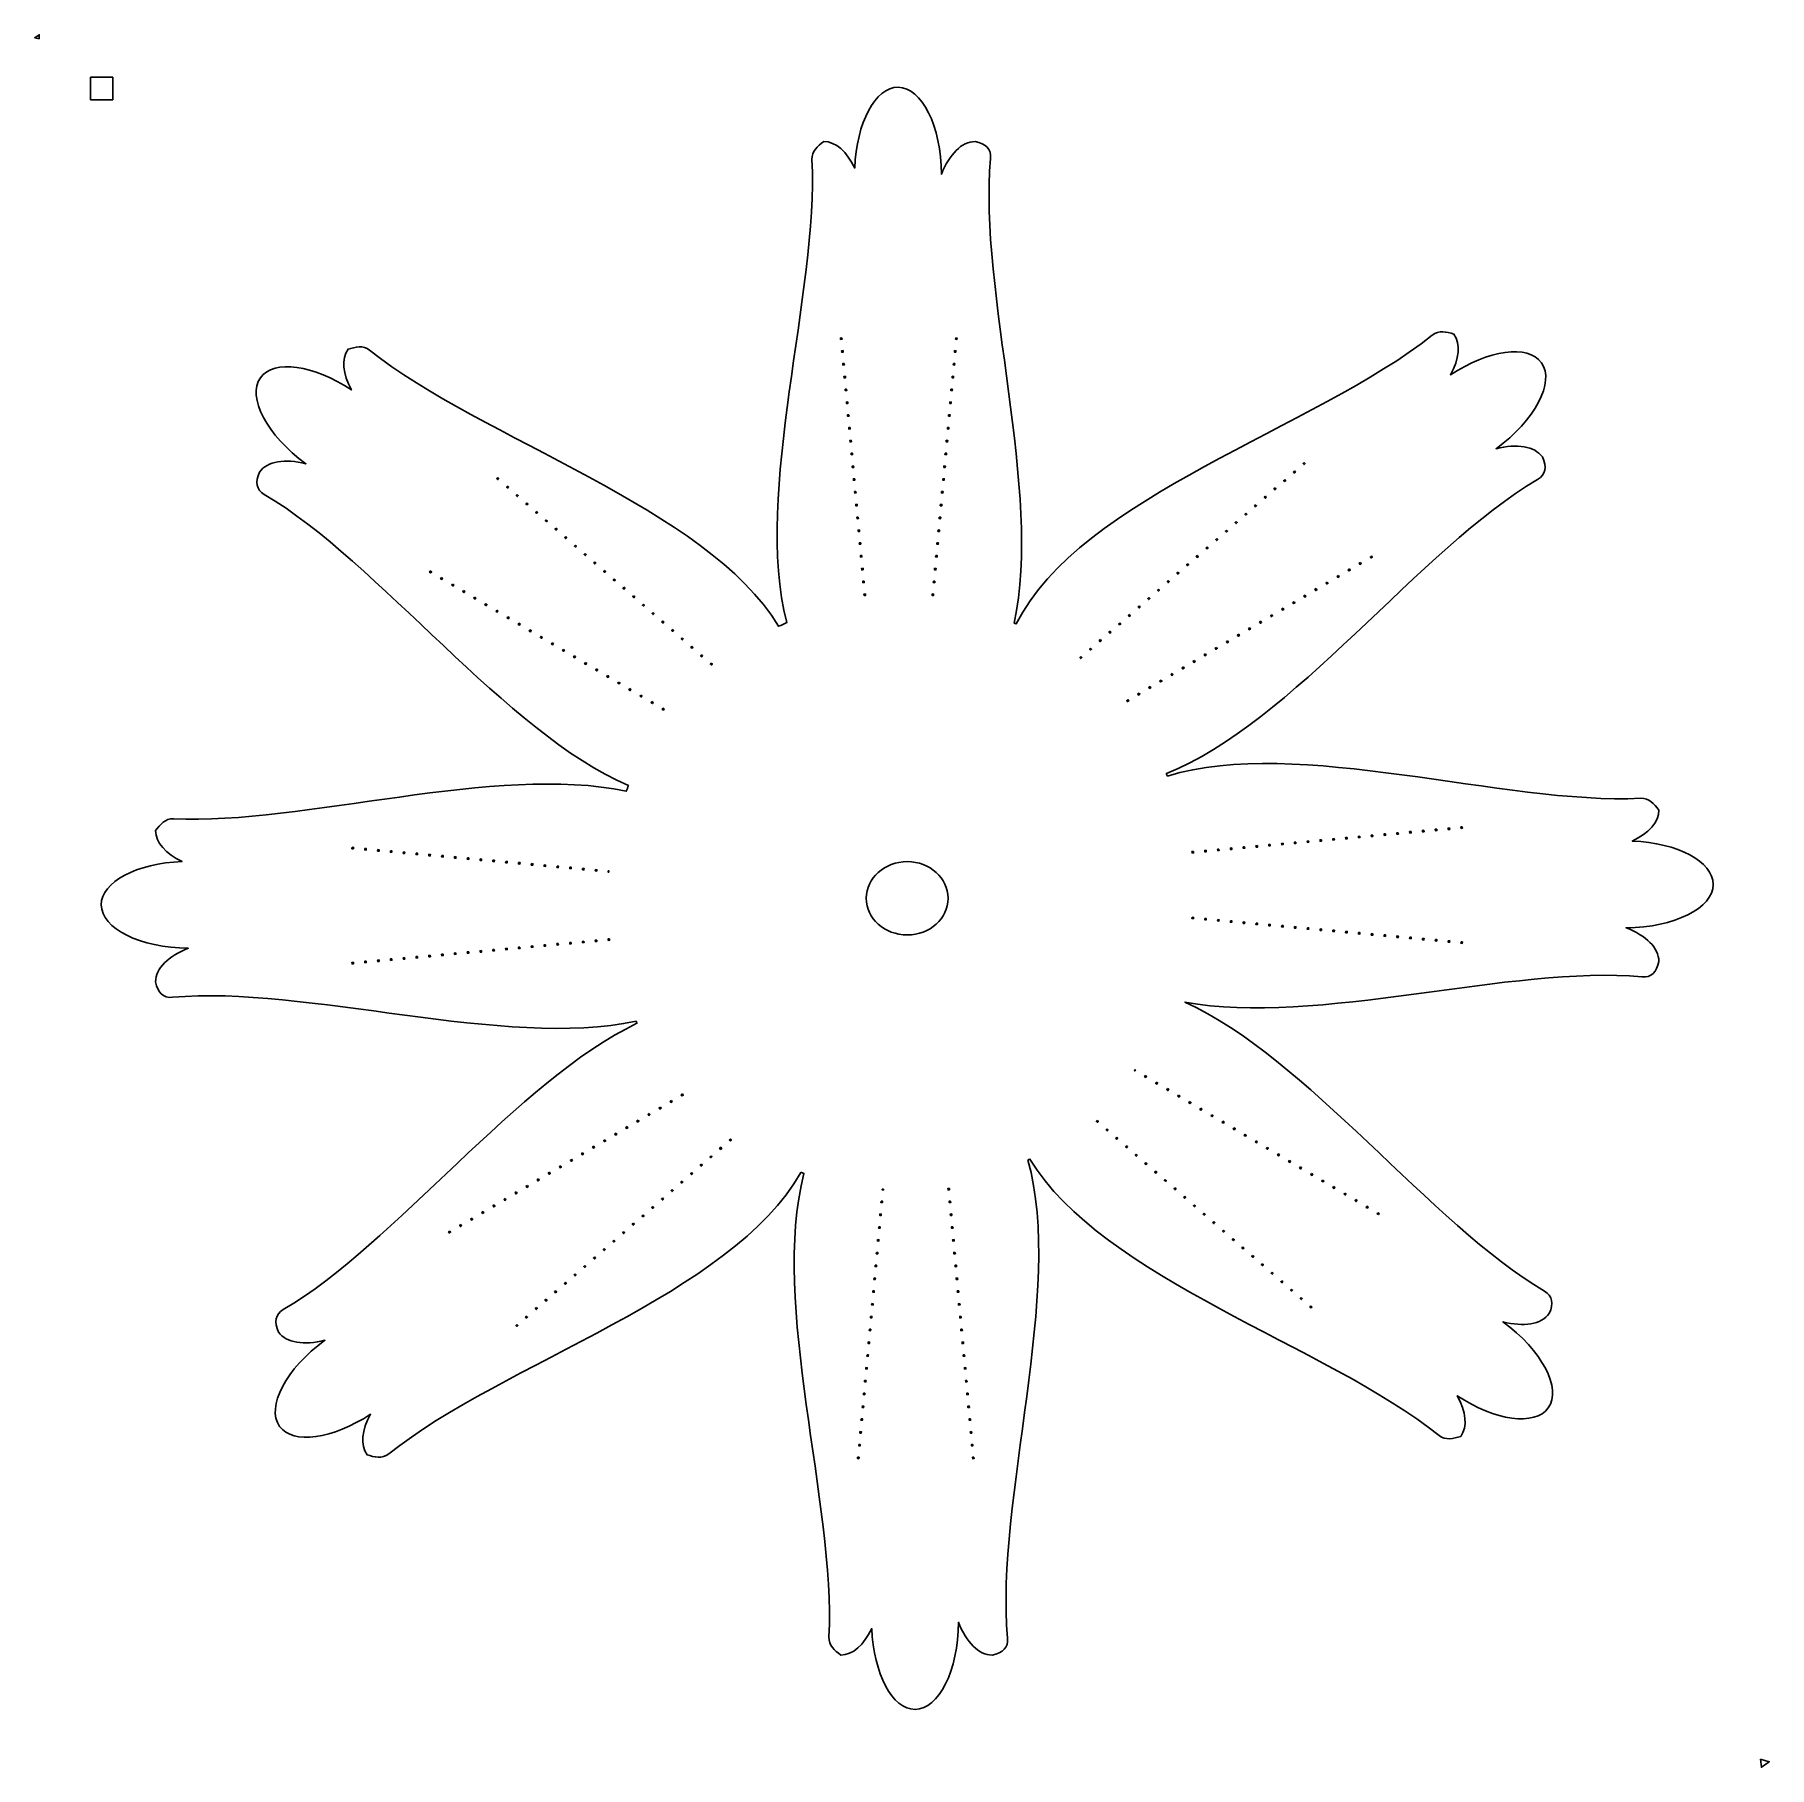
# Model space of a CAD drawing. Header units: centimetres. Extents: x -14.4 to 14.4, y -14.4 to 14.4.
import ezdxf
from ezdxf.lldxf.tags import DXFTag

# ---------------------------------------------------------------- set-up
doc = ezdxf.new("R2010")
doc.units = ezdxf.units.CM
doc.header["$MEASUREMENT"] = 0
doc.header["$XCLIPFRAME"] = 0
doc.layers.add('Layer 1', color=7, linetype='Continuous')
tags = doc.linetypes.add('New Line1', pattern=[0.2, 0.1, -0.1]).pattern_tags.tags
tags[6:7] = [DXFTag(74, 4), DXFTag(75, 0), DXFTag(340, '0'), DXFTag(46, 1.0), DXFTag(50, 0.0), DXFTag(44, 0.0), DXFTag(45, 0.0)]
tags[4:5] = [DXFTag(74, 4), DXFTag(75, 0), DXFTag(340, '0'), DXFTag(46, 1.0), DXFTag(50, 0.0), DXFTag(44, 0.0), DXFTag(45, 0.0)]
tags = doc.linetypes.add('New Line10', pattern=[0.2, 0.1, -0.1]).pattern_tags.tags
tags[6:7] = [DXFTag(74, 4), DXFTag(75, 0), DXFTag(340, '0'), DXFTag(46, 1.0), DXFTag(50, 0.0), DXFTag(44, 0.0), DXFTag(45, 0.0)]
tags[4:5] = [DXFTag(74, 4), DXFTag(75, 0), DXFTag(340, '0'), DXFTag(46, 1.0), DXFTag(50, 0.0), DXFTag(44, 0.0), DXFTag(45, 0.0)]
tags = doc.linetypes.add('New Line100', pattern=[0.2, 0.1, -0.1]).pattern_tags.tags
tags[6:7] = [DXFTag(74, 4), DXFTag(75, 0), DXFTag(340, '0'), DXFTag(46, 1.0), DXFTag(50, 0.0), DXFTag(44, 0.0), DXFTag(45, 0.0)]
tags[4:5] = [DXFTag(74, 4), DXFTag(75, 0), DXFTag(340, '0'), DXFTag(46, 1.0), DXFTag(50, 0.0), DXFTag(44, 0.0), DXFTag(45, 0.0)]
tags = doc.linetypes.add('New Line101', pattern=[0.2, 0.1, -0.1]).pattern_tags.tags
tags[6:7] = [DXFTag(74, 4), DXFTag(75, 0), DXFTag(340, '0'), DXFTag(46, 1.0), DXFTag(50, 0.0), DXFTag(44, 0.0), DXFTag(45, 0.0)]
tags[4:5] = [DXFTag(74, 4), DXFTag(75, 0), DXFTag(340, '0'), DXFTag(46, 1.0), DXFTag(50, 0.0), DXFTag(44, 0.0), DXFTag(45, 0.0)]
tags = doc.linetypes.add('New Line102', pattern=[0.2, 0.1, -0.1]).pattern_tags.tags
tags[6:7] = [DXFTag(74, 4), DXFTag(75, 0), DXFTag(340, '0'), DXFTag(46, 1.0), DXFTag(50, 0.0), DXFTag(44, 0.0), DXFTag(45, 0.0)]
tags[4:5] = [DXFTag(74, 4), DXFTag(75, 0), DXFTag(340, '0'), DXFTag(46, 1.0), DXFTag(50, 0.0), DXFTag(44, 0.0), DXFTag(45, 0.0)]
tags = doc.linetypes.add('New Line103', pattern=[0.2, 0.1, -0.1]).pattern_tags.tags
tags[6:7] = [DXFTag(74, 4), DXFTag(75, 0), DXFTag(340, '0'), DXFTag(46, 1.0), DXFTag(50, 0.0), DXFTag(44, 0.0), DXFTag(45, 0.0)]
tags[4:5] = [DXFTag(74, 4), DXFTag(75, 0), DXFTag(340, '0'), DXFTag(46, 1.0), DXFTag(50, 0.0), DXFTag(44, 0.0), DXFTag(45, 0.0)]
tags = doc.linetypes.add('New Line104', pattern=[0.2, 0.1, -0.1]).pattern_tags.tags
tags[6:7] = [DXFTag(74, 4), DXFTag(75, 0), DXFTag(340, '0'), DXFTag(46, 1.0), DXFTag(50, 0.0), DXFTag(44, 0.0), DXFTag(45, 0.0)]
tags[4:5] = [DXFTag(74, 4), DXFTag(75, 0), DXFTag(340, '0'), DXFTag(46, 1.0), DXFTag(50, 0.0), DXFTag(44, 0.0), DXFTag(45, 0.0)]
tags = doc.linetypes.add('New Line105', pattern=[0.2, 0.1, -0.1]).pattern_tags.tags
tags[6:7] = [DXFTag(74, 4), DXFTag(75, 0), DXFTag(340, '0'), DXFTag(46, 1.0), DXFTag(50, 0.0), DXFTag(44, 0.0), DXFTag(45, 0.0)]
tags[4:5] = [DXFTag(74, 4), DXFTag(75, 0), DXFTag(340, '0'), DXFTag(46, 1.0), DXFTag(50, 0.0), DXFTag(44, 0.0), DXFTag(45, 0.0)]
tags = doc.linetypes.add('New Line106', pattern=[0.2, 0.1, -0.1]).pattern_tags.tags
tags[6:7] = [DXFTag(74, 4), DXFTag(75, 0), DXFTag(340, '0'), DXFTag(46, 1.0), DXFTag(50, 0.0), DXFTag(44, 0.0), DXFTag(45, 0.0)]
tags[4:5] = [DXFTag(74, 4), DXFTag(75, 0), DXFTag(340, '0'), DXFTag(46, 1.0), DXFTag(50, 0.0), DXFTag(44, 0.0), DXFTag(45, 0.0)]
tags = doc.linetypes.add('New Line107', pattern=[0.2, 0.1, -0.1]).pattern_tags.tags
tags[6:7] = [DXFTag(74, 4), DXFTag(75, 0), DXFTag(340, '0'), DXFTag(46, 1.0), DXFTag(50, 0.0), DXFTag(44, 0.0), DXFTag(45, 0.0)]
tags[4:5] = [DXFTag(74, 4), DXFTag(75, 0), DXFTag(340, '0'), DXFTag(46, 1.0), DXFTag(50, 0.0), DXFTag(44, 0.0), DXFTag(45, 0.0)]
tags = doc.linetypes.add('New Line108', pattern=[0.2, 0.1, -0.1]).pattern_tags.tags
tags[6:7] = [DXFTag(74, 4), DXFTag(75, 0), DXFTag(340, '0'), DXFTag(46, 1.0), DXFTag(50, 0.0), DXFTag(44, 0.0), DXFTag(45, 0.0)]
tags[4:5] = [DXFTag(74, 4), DXFTag(75, 0), DXFTag(340, '0'), DXFTag(46, 1.0), DXFTag(50, 0.0), DXFTag(44, 0.0), DXFTag(45, 0.0)]
tags = doc.linetypes.add('New Line109', pattern=[0.2, 0.1, -0.1]).pattern_tags.tags
tags[6:7] = [DXFTag(74, 4), DXFTag(75, 0), DXFTag(340, '0'), DXFTag(46, 1.0), DXFTag(50, 0.0), DXFTag(44, 0.0), DXFTag(45, 0.0)]
tags[4:5] = [DXFTag(74, 4), DXFTag(75, 0), DXFTag(340, '0'), DXFTag(46, 1.0), DXFTag(50, 0.0), DXFTag(44, 0.0), DXFTag(45, 0.0)]
tags = doc.linetypes.add('New Line11', pattern=[0.2, 0.1, -0.1]).pattern_tags.tags
tags[6:7] = [DXFTag(74, 4), DXFTag(75, 0), DXFTag(340, '0'), DXFTag(46, 1.0), DXFTag(50, 0.0), DXFTag(44, 0.0), DXFTag(45, 0.0)]
tags[4:5] = [DXFTag(74, 4), DXFTag(75, 0), DXFTag(340, '0'), DXFTag(46, 1.0), DXFTag(50, 0.0), DXFTag(44, 0.0), DXFTag(45, 0.0)]
tags = doc.linetypes.add('New Line110', pattern=[0.2, 0.1, -0.1]).pattern_tags.tags
tags[6:7] = [DXFTag(74, 4), DXFTag(75, 0), DXFTag(340, '0'), DXFTag(46, 1.0), DXFTag(50, 0.0), DXFTag(44, 0.0), DXFTag(45, 0.0)]
tags[4:5] = [DXFTag(74, 4), DXFTag(75, 0), DXFTag(340, '0'), DXFTag(46, 1.0), DXFTag(50, 0.0), DXFTag(44, 0.0), DXFTag(45, 0.0)]
tags = doc.linetypes.add('New Line111', pattern=[0.2, 0.1, -0.1]).pattern_tags.tags
tags[6:7] = [DXFTag(74, 4), DXFTag(75, 0), DXFTag(340, '0'), DXFTag(46, 1.0), DXFTag(50, 0.0), DXFTag(44, 0.0), DXFTag(45, 0.0)]
tags[4:5] = [DXFTag(74, 4), DXFTag(75, 0), DXFTag(340, '0'), DXFTag(46, 1.0), DXFTag(50, 0.0), DXFTag(44, 0.0), DXFTag(45, 0.0)]
tags = doc.linetypes.add('New Line112', pattern=[0.2, 0.1, -0.1]).pattern_tags.tags
tags[6:7] = [DXFTag(74, 4), DXFTag(75, 0), DXFTag(340, '0'), DXFTag(46, 1.0), DXFTag(50, 0.0), DXFTag(44, 0.0), DXFTag(45, 0.0)]
tags[4:5] = [DXFTag(74, 4), DXFTag(75, 0), DXFTag(340, '0'), DXFTag(46, 1.0), DXFTag(50, 0.0), DXFTag(44, 0.0), DXFTag(45, 0.0)]
tags = doc.linetypes.add('New Line113', pattern=[0.2, 0.1, -0.1]).pattern_tags.tags
tags[6:7] = [DXFTag(74, 4), DXFTag(75, 0), DXFTag(340, '0'), DXFTag(46, 1.0), DXFTag(50, 0.0), DXFTag(44, 0.0), DXFTag(45, 0.0)]
tags[4:5] = [DXFTag(74, 4), DXFTag(75, 0), DXFTag(340, '0'), DXFTag(46, 1.0), DXFTag(50, 0.0), DXFTag(44, 0.0), DXFTag(45, 0.0)]
tags = doc.linetypes.add('New Line114', pattern=[0.2, 0.1, -0.1]).pattern_tags.tags
tags[6:7] = [DXFTag(74, 4), DXFTag(75, 0), DXFTag(340, '0'), DXFTag(46, 1.0), DXFTag(50, 0.0), DXFTag(44, 0.0), DXFTag(45, 0.0)]
tags[4:5] = [DXFTag(74, 4), DXFTag(75, 0), DXFTag(340, '0'), DXFTag(46, 1.0), DXFTag(50, 0.0), DXFTag(44, 0.0), DXFTag(45, 0.0)]
tags = doc.linetypes.add('New Line115', pattern=[0.2, 0.1, -0.1]).pattern_tags.tags
tags[6:7] = [DXFTag(74, 4), DXFTag(75, 0), DXFTag(340, '0'), DXFTag(46, 1.0), DXFTag(50, 0.0), DXFTag(44, 0.0), DXFTag(45, 0.0)]
tags[4:5] = [DXFTag(74, 4), DXFTag(75, 0), DXFTag(340, '0'), DXFTag(46, 1.0), DXFTag(50, 0.0), DXFTag(44, 0.0), DXFTag(45, 0.0)]
tags = doc.linetypes.add('New Line116', pattern=[0.2, 0.1, -0.1]).pattern_tags.tags
tags[6:7] = [DXFTag(74, 4), DXFTag(75, 0), DXFTag(340, '0'), DXFTag(46, 1.0), DXFTag(50, 0.0), DXFTag(44, 0.0), DXFTag(45, 0.0)]
tags[4:5] = [DXFTag(74, 4), DXFTag(75, 0), DXFTag(340, '0'), DXFTag(46, 1.0), DXFTag(50, 0.0), DXFTag(44, 0.0), DXFTag(45, 0.0)]
tags = doc.linetypes.add('New Line117', pattern=[0.2, 0.1, -0.1]).pattern_tags.tags
tags[6:7] = [DXFTag(74, 4), DXFTag(75, 0), DXFTag(340, '0'), DXFTag(46, 1.0), DXFTag(50, 0.0), DXFTag(44, 0.0), DXFTag(45, 0.0)]
tags[4:5] = [DXFTag(74, 4), DXFTag(75, 0), DXFTag(340, '0'), DXFTag(46, 1.0), DXFTag(50, 0.0), DXFTag(44, 0.0), DXFTag(45, 0.0)]
tags = doc.linetypes.add('New Line118', pattern=[0.2, 0.1, -0.1]).pattern_tags.tags
tags[6:7] = [DXFTag(74, 4), DXFTag(75, 0), DXFTag(340, '0'), DXFTag(46, 1.0), DXFTag(50, 0.0), DXFTag(44, 0.0), DXFTag(45, 0.0)]
tags[4:5] = [DXFTag(74, 4), DXFTag(75, 0), DXFTag(340, '0'), DXFTag(46, 1.0), DXFTag(50, 0.0), DXFTag(44, 0.0), DXFTag(45, 0.0)]
tags = doc.linetypes.add('New Line119', pattern=[0.2, 0.1, -0.1]).pattern_tags.tags
tags[6:7] = [DXFTag(74, 4), DXFTag(75, 0), DXFTag(340, '0'), DXFTag(46, 1.0), DXFTag(50, 0.0), DXFTag(44, 0.0), DXFTag(45, 0.0)]
tags[4:5] = [DXFTag(74, 4), DXFTag(75, 0), DXFTag(340, '0'), DXFTag(46, 1.0), DXFTag(50, 0.0), DXFTag(44, 0.0), DXFTag(45, 0.0)]
tags = doc.linetypes.add('New Line12', pattern=[0.2, 0.1, -0.1]).pattern_tags.tags
tags[6:7] = [DXFTag(74, 4), DXFTag(75, 0), DXFTag(340, '0'), DXFTag(46, 1.0), DXFTag(50, 0.0), DXFTag(44, 0.0), DXFTag(45, 0.0)]
tags[4:5] = [DXFTag(74, 4), DXFTag(75, 0), DXFTag(340, '0'), DXFTag(46, 1.0), DXFTag(50, 0.0), DXFTag(44, 0.0), DXFTag(45, 0.0)]
tags = doc.linetypes.add('New Line120', pattern=[0.2, 0.1, -0.1]).pattern_tags.tags
tags[6:7] = [DXFTag(74, 4), DXFTag(75, 0), DXFTag(340, '0'), DXFTag(46, 1.0), DXFTag(50, 0.0), DXFTag(44, 0.0), DXFTag(45, 0.0)]
tags[4:5] = [DXFTag(74, 4), DXFTag(75, 0), DXFTag(340, '0'), DXFTag(46, 1.0), DXFTag(50, 0.0), DXFTag(44, 0.0), DXFTag(45, 0.0)]
tags = doc.linetypes.add('New Line121', pattern=[0.2, 0.1, -0.1]).pattern_tags.tags
tags[6:7] = [DXFTag(74, 4), DXFTag(75, 0), DXFTag(340, '0'), DXFTag(46, 1.0), DXFTag(50, 0.0), DXFTag(44, 0.0), DXFTag(45, 0.0)]
tags[4:5] = [DXFTag(74, 4), DXFTag(75, 0), DXFTag(340, '0'), DXFTag(46, 1.0), DXFTag(50, 0.0), DXFTag(44, 0.0), DXFTag(45, 0.0)]
tags = doc.linetypes.add('New Line122', pattern=[0.2, 0.1, -0.1]).pattern_tags.tags
tags[6:7] = [DXFTag(74, 4), DXFTag(75, 0), DXFTag(340, '0'), DXFTag(46, 1.0), DXFTag(50, 0.0), DXFTag(44, 0.0), DXFTag(45, 0.0)]
tags[4:5] = [DXFTag(74, 4), DXFTag(75, 0), DXFTag(340, '0'), DXFTag(46, 1.0), DXFTag(50, 0.0), DXFTag(44, 0.0), DXFTag(45, 0.0)]
tags = doc.linetypes.add('New Line123', pattern=[0.2, 0.1, -0.1]).pattern_tags.tags
tags[6:7] = [DXFTag(74, 4), DXFTag(75, 0), DXFTag(340, '0'), DXFTag(46, 1.0), DXFTag(50, 0.0), DXFTag(44, 0.0), DXFTag(45, 0.0)]
tags[4:5] = [DXFTag(74, 4), DXFTag(75, 0), DXFTag(340, '0'), DXFTag(46, 1.0), DXFTag(50, 0.0), DXFTag(44, 0.0), DXFTag(45, 0.0)]
tags = doc.linetypes.add('New Line124', pattern=[0.2, 0.1, -0.1]).pattern_tags.tags
tags[6:7] = [DXFTag(74, 4), DXFTag(75, 0), DXFTag(340, '0'), DXFTag(46, 1.0), DXFTag(50, 0.0), DXFTag(44, 0.0), DXFTag(45, 0.0)]
tags[4:5] = [DXFTag(74, 4), DXFTag(75, 0), DXFTag(340, '0'), DXFTag(46, 1.0), DXFTag(50, 0.0), DXFTag(44, 0.0), DXFTag(45, 0.0)]
tags = doc.linetypes.add('New Line125', pattern=[0.2, 0.1, -0.1]).pattern_tags.tags
tags[6:7] = [DXFTag(74, 4), DXFTag(75, 0), DXFTag(340, '0'), DXFTag(46, 1.0), DXFTag(50, 0.0), DXFTag(44, 0.0), DXFTag(45, 0.0)]
tags[4:5] = [DXFTag(74, 4), DXFTag(75, 0), DXFTag(340, '0'), DXFTag(46, 1.0), DXFTag(50, 0.0), DXFTag(44, 0.0), DXFTag(45, 0.0)]
tags = doc.linetypes.add('New Line126', pattern=[0.2, 0.1, -0.1]).pattern_tags.tags
tags[6:7] = [DXFTag(74, 4), DXFTag(75, 0), DXFTag(340, '0'), DXFTag(46, 1.0), DXFTag(50, 0.0), DXFTag(44, 0.0), DXFTag(45, 0.0)]
tags[4:5] = [DXFTag(74, 4), DXFTag(75, 0), DXFTag(340, '0'), DXFTag(46, 1.0), DXFTag(50, 0.0), DXFTag(44, 0.0), DXFTag(45, 0.0)]
tags = doc.linetypes.add('New Line127', pattern=[0.2, 0.1, -0.1]).pattern_tags.tags
tags[6:7] = [DXFTag(74, 4), DXFTag(75, 0), DXFTag(340, '0'), DXFTag(46, 1.0), DXFTag(50, 0.0), DXFTag(44, 0.0), DXFTag(45, 0.0)]
tags[4:5] = [DXFTag(74, 4), DXFTag(75, 0), DXFTag(340, '0'), DXFTag(46, 1.0), DXFTag(50, 0.0), DXFTag(44, 0.0), DXFTag(45, 0.0)]
tags = doc.linetypes.add('New Line128', pattern=[0.2, 0.1, -0.1]).pattern_tags.tags
tags[6:7] = [DXFTag(74, 4), DXFTag(75, 0), DXFTag(340, '0'), DXFTag(46, 1.0), DXFTag(50, 0.0), DXFTag(44, 0.0), DXFTag(45, 0.0)]
tags[4:5] = [DXFTag(74, 4), DXFTag(75, 0), DXFTag(340, '0'), DXFTag(46, 1.0), DXFTag(50, 0.0), DXFTag(44, 0.0), DXFTag(45, 0.0)]
tags = doc.linetypes.add('New Line129', pattern=[0.2, 0.1, -0.1]).pattern_tags.tags
tags[6:7] = [DXFTag(74, 4), DXFTag(75, 0), DXFTag(340, '0'), DXFTag(46, 1.0), DXFTag(50, 0.0), DXFTag(44, 0.0), DXFTag(45, 0.0)]
tags[4:5] = [DXFTag(74, 4), DXFTag(75, 0), DXFTag(340, '0'), DXFTag(46, 1.0), DXFTag(50, 0.0), DXFTag(44, 0.0), DXFTag(45, 0.0)]
tags = doc.linetypes.add('New Line13', pattern=[0.2, 0.1, -0.1]).pattern_tags.tags
tags[6:7] = [DXFTag(74, 4), DXFTag(75, 0), DXFTag(340, '0'), DXFTag(46, 1.0), DXFTag(50, 0.0), DXFTag(44, 0.0), DXFTag(45, 0.0)]
tags[4:5] = [DXFTag(74, 4), DXFTag(75, 0), DXFTag(340, '0'), DXFTag(46, 1.0), DXFTag(50, 0.0), DXFTag(44, 0.0), DXFTag(45, 0.0)]
tags = doc.linetypes.add('New Line130', pattern=[0.2, 0.1, -0.1]).pattern_tags.tags
tags[6:7] = [DXFTag(74, 4), DXFTag(75, 0), DXFTag(340, '0'), DXFTag(46, 1.0), DXFTag(50, 0.0), DXFTag(44, 0.0), DXFTag(45, 0.0)]
tags[4:5] = [DXFTag(74, 4), DXFTag(75, 0), DXFTag(340, '0'), DXFTag(46, 1.0), DXFTag(50, 0.0), DXFTag(44, 0.0), DXFTag(45, 0.0)]
tags = doc.linetypes.add('New Line131', pattern=[0.2, 0.1, -0.1]).pattern_tags.tags
tags[6:7] = [DXFTag(74, 4), DXFTag(75, 0), DXFTag(340, '0'), DXFTag(46, 1.0), DXFTag(50, 0.0), DXFTag(44, 0.0), DXFTag(45, 0.0)]
tags[4:5] = [DXFTag(74, 4), DXFTag(75, 0), DXFTag(340, '0'), DXFTag(46, 1.0), DXFTag(50, 0.0), DXFTag(44, 0.0), DXFTag(45, 0.0)]
tags = doc.linetypes.add('New Line132', pattern=[0.2, 0.1, -0.1]).pattern_tags.tags
tags[6:7] = [DXFTag(74, 4), DXFTag(75, 0), DXFTag(340, '0'), DXFTag(46, 1.0), DXFTag(50, 0.0), DXFTag(44, 0.0), DXFTag(45, 0.0)]
tags[4:5] = [DXFTag(74, 4), DXFTag(75, 0), DXFTag(340, '0'), DXFTag(46, 1.0), DXFTag(50, 0.0), DXFTag(44, 0.0), DXFTag(45, 0.0)]
tags = doc.linetypes.add('New Line133', pattern=[0.2, 0.1, -0.1]).pattern_tags.tags
tags[6:7] = [DXFTag(74, 4), DXFTag(75, 0), DXFTag(340, '0'), DXFTag(46, 1.0), DXFTag(50, 0.0), DXFTag(44, 0.0), DXFTag(45, 0.0)]
tags[4:5] = [DXFTag(74, 4), DXFTag(75, 0), DXFTag(340, '0'), DXFTag(46, 1.0), DXFTag(50, 0.0), DXFTag(44, 0.0), DXFTag(45, 0.0)]
tags = doc.linetypes.add('New Line134', pattern=[0.2, 0.1, -0.1]).pattern_tags.tags
tags[6:7] = [DXFTag(74, 4), DXFTag(75, 0), DXFTag(340, '0'), DXFTag(46, 1.0), DXFTag(50, 0.0), DXFTag(44, 0.0), DXFTag(45, 0.0)]
tags[4:5] = [DXFTag(74, 4), DXFTag(75, 0), DXFTag(340, '0'), DXFTag(46, 1.0), DXFTag(50, 0.0), DXFTag(44, 0.0), DXFTag(45, 0.0)]
tags = doc.linetypes.add('New Line135', pattern=[0.2, 0.1, -0.1]).pattern_tags.tags
tags[6:7] = [DXFTag(74, 4), DXFTag(75, 0), DXFTag(340, '0'), DXFTag(46, 1.0), DXFTag(50, 0.0), DXFTag(44, 0.0), DXFTag(45, 0.0)]
tags[4:5] = [DXFTag(74, 4), DXFTag(75, 0), DXFTag(340, '0'), DXFTag(46, 1.0), DXFTag(50, 0.0), DXFTag(44, 0.0), DXFTag(45, 0.0)]
tags = doc.linetypes.add('New Line136', pattern=[0.2, 0.1, -0.1]).pattern_tags.tags
tags[6:7] = [DXFTag(74, 4), DXFTag(75, 0), DXFTag(340, '0'), DXFTag(46, 1.0), DXFTag(50, 0.0), DXFTag(44, 0.0), DXFTag(45, 0.0)]
tags[4:5] = [DXFTag(74, 4), DXFTag(75, 0), DXFTag(340, '0'), DXFTag(46, 1.0), DXFTag(50, 0.0), DXFTag(44, 0.0), DXFTag(45, 0.0)]
tags = doc.linetypes.add('New Line137', pattern=[0.2, 0.1, -0.1]).pattern_tags.tags
tags[6:7] = [DXFTag(74, 4), DXFTag(75, 0), DXFTag(340, '0'), DXFTag(46, 1.0), DXFTag(50, 0.0), DXFTag(44, 0.0), DXFTag(45, 0.0)]
tags[4:5] = [DXFTag(74, 4), DXFTag(75, 0), DXFTag(340, '0'), DXFTag(46, 1.0), DXFTag(50, 0.0), DXFTag(44, 0.0), DXFTag(45, 0.0)]
tags = doc.linetypes.add('New Line138', pattern=[0.2, 0.1, -0.1]).pattern_tags.tags
tags[6:7] = [DXFTag(74, 4), DXFTag(75, 0), DXFTag(340, '0'), DXFTag(46, 1.0), DXFTag(50, 0.0), DXFTag(44, 0.0), DXFTag(45, 0.0)]
tags[4:5] = [DXFTag(74, 4), DXFTag(75, 0), DXFTag(340, '0'), DXFTag(46, 1.0), DXFTag(50, 0.0), DXFTag(44, 0.0), DXFTag(45, 0.0)]
tags = doc.linetypes.add('New Line139', pattern=[0.2, 0.1, -0.1]).pattern_tags.tags
tags[6:7] = [DXFTag(74, 4), DXFTag(75, 0), DXFTag(340, '0'), DXFTag(46, 1.0), DXFTag(50, 0.0), DXFTag(44, 0.0), DXFTag(45, 0.0)]
tags[4:5] = [DXFTag(74, 4), DXFTag(75, 0), DXFTag(340, '0'), DXFTag(46, 1.0), DXFTag(50, 0.0), DXFTag(44, 0.0), DXFTag(45, 0.0)]
tags = doc.linetypes.add('New Line14', pattern=[0.2, 0.1, -0.1]).pattern_tags.tags
tags[6:7] = [DXFTag(74, 4), DXFTag(75, 0), DXFTag(340, '0'), DXFTag(46, 1.0), DXFTag(50, 0.0), DXFTag(44, 0.0), DXFTag(45, 0.0)]
tags[4:5] = [DXFTag(74, 4), DXFTag(75, 0), DXFTag(340, '0'), DXFTag(46, 1.0), DXFTag(50, 0.0), DXFTag(44, 0.0), DXFTag(45, 0.0)]
tags = doc.linetypes.add('New Line140', pattern=[0.2, 0.1, -0.1]).pattern_tags.tags
tags[6:7] = [DXFTag(74, 4), DXFTag(75, 0), DXFTag(340, '0'), DXFTag(46, 1.0), DXFTag(50, 0.0), DXFTag(44, 0.0), DXFTag(45, 0.0)]
tags[4:5] = [DXFTag(74, 4), DXFTag(75, 0), DXFTag(340, '0'), DXFTag(46, 1.0), DXFTag(50, 0.0), DXFTag(44, 0.0), DXFTag(45, 0.0)]
tags = doc.linetypes.add('New Line141', pattern=[0.2, 0.1, -0.1]).pattern_tags.tags
tags[6:7] = [DXFTag(74, 4), DXFTag(75, 0), DXFTag(340, '0'), DXFTag(46, 1.0), DXFTag(50, 0.0), DXFTag(44, 0.0), DXFTag(45, 0.0)]
tags[4:5] = [DXFTag(74, 4), DXFTag(75, 0), DXFTag(340, '0'), DXFTag(46, 1.0), DXFTag(50, 0.0), DXFTag(44, 0.0), DXFTag(45, 0.0)]
tags = doc.linetypes.add('New Line142', pattern=[0.2, 0.1, -0.1]).pattern_tags.tags
tags[6:7] = [DXFTag(74, 4), DXFTag(75, 0), DXFTag(340, '0'), DXFTag(46, 1.0), DXFTag(50, 0.0), DXFTag(44, 0.0), DXFTag(45, 0.0)]
tags[4:5] = [DXFTag(74, 4), DXFTag(75, 0), DXFTag(340, '0'), DXFTag(46, 1.0), DXFTag(50, 0.0), DXFTag(44, 0.0), DXFTag(45, 0.0)]
tags = doc.linetypes.add('New Line143', pattern=[0.2, 0.1, -0.1]).pattern_tags.tags
tags[6:7] = [DXFTag(74, 4), DXFTag(75, 0), DXFTag(340, '0'), DXFTag(46, 1.0), DXFTag(50, 0.0), DXFTag(44, 0.0), DXFTag(45, 0.0)]
tags[4:5] = [DXFTag(74, 4), DXFTag(75, 0), DXFTag(340, '0'), DXFTag(46, 1.0), DXFTag(50, 0.0), DXFTag(44, 0.0), DXFTag(45, 0.0)]
tags = doc.linetypes.add('New Line144', pattern=[0.2, 0.1, -0.1]).pattern_tags.tags
tags[6:7] = [DXFTag(74, 4), DXFTag(75, 0), DXFTag(340, '0'), DXFTag(46, 1.0), DXFTag(50, 0.0), DXFTag(44, 0.0), DXFTag(45, 0.0)]
tags[4:5] = [DXFTag(74, 4), DXFTag(75, 0), DXFTag(340, '0'), DXFTag(46, 1.0), DXFTag(50, 0.0), DXFTag(44, 0.0), DXFTag(45, 0.0)]
tags = doc.linetypes.add('New Line145', pattern=[0.2, 0.1, -0.1]).pattern_tags.tags
tags[6:7] = [DXFTag(74, 4), DXFTag(75, 0), DXFTag(340, '0'), DXFTag(46, 1.0), DXFTag(50, 0.0), DXFTag(44, 0.0), DXFTag(45, 0.0)]
tags[4:5] = [DXFTag(74, 4), DXFTag(75, 0), DXFTag(340, '0'), DXFTag(46, 1.0), DXFTag(50, 0.0), DXFTag(44, 0.0), DXFTag(45, 0.0)]
tags = doc.linetypes.add('New Line146', pattern=[0.2, 0.1, -0.1]).pattern_tags.tags
tags[6:7] = [DXFTag(74, 4), DXFTag(75, 0), DXFTag(340, '0'), DXFTag(46, 1.0), DXFTag(50, 0.0), DXFTag(44, 0.0), DXFTag(45, 0.0)]
tags[4:5] = [DXFTag(74, 4), DXFTag(75, 0), DXFTag(340, '0'), DXFTag(46, 1.0), DXFTag(50, 0.0), DXFTag(44, 0.0), DXFTag(45, 0.0)]
tags = doc.linetypes.add('New Line147', pattern=[0.2, 0.1, -0.1]).pattern_tags.tags
tags[6:7] = [DXFTag(74, 4), DXFTag(75, 0), DXFTag(340, '0'), DXFTag(46, 1.0), DXFTag(50, 0.0), DXFTag(44, 0.0), DXFTag(45, 0.0)]
tags[4:5] = [DXFTag(74, 4), DXFTag(75, 0), DXFTag(340, '0'), DXFTag(46, 1.0), DXFTag(50, 0.0), DXFTag(44, 0.0), DXFTag(45, 0.0)]
tags = doc.linetypes.add('New Line148', pattern=[0.2, 0.1, -0.1]).pattern_tags.tags
tags[6:7] = [DXFTag(74, 4), DXFTag(75, 0), DXFTag(340, '0'), DXFTag(46, 1.0), DXFTag(50, 0.0), DXFTag(44, 0.0), DXFTag(45, 0.0)]
tags[4:5] = [DXFTag(74, 4), DXFTag(75, 0), DXFTag(340, '0'), DXFTag(46, 1.0), DXFTag(50, 0.0), DXFTag(44, 0.0), DXFTag(45, 0.0)]
tags = doc.linetypes.add('New Line149', pattern=[0.2, 0.1, -0.1]).pattern_tags.tags
tags[6:7] = [DXFTag(74, 4), DXFTag(75, 0), DXFTag(340, '0'), DXFTag(46, 1.0), DXFTag(50, 0.0), DXFTag(44, 0.0), DXFTag(45, 0.0)]
tags[4:5] = [DXFTag(74, 4), DXFTag(75, 0), DXFTag(340, '0'), DXFTag(46, 1.0), DXFTag(50, 0.0), DXFTag(44, 0.0), DXFTag(45, 0.0)]
tags = doc.linetypes.add('New Line15', pattern=[0.2, 0.1, -0.1]).pattern_tags.tags
tags[6:7] = [DXFTag(74, 4), DXFTag(75, 0), DXFTag(340, '0'), DXFTag(46, 1.0), DXFTag(50, 0.0), DXFTag(44, 0.0), DXFTag(45, 0.0)]
tags[4:5] = [DXFTag(74, 4), DXFTag(75, 0), DXFTag(340, '0'), DXFTag(46, 1.0), DXFTag(50, 0.0), DXFTag(44, 0.0), DXFTag(45, 0.0)]
tags = doc.linetypes.add('New Line150', pattern=[0.2, 0.1, -0.1]).pattern_tags.tags
tags[6:7] = [DXFTag(74, 4), DXFTag(75, 0), DXFTag(340, '0'), DXFTag(46, 1.0), DXFTag(50, 0.0), DXFTag(44, 0.0), DXFTag(45, 0.0)]
tags[4:5] = [DXFTag(74, 4), DXFTag(75, 0), DXFTag(340, '0'), DXFTag(46, 1.0), DXFTag(50, 0.0), DXFTag(44, 0.0), DXFTag(45, 0.0)]
tags = doc.linetypes.add('New Line151', pattern=[0.2, 0.1, -0.1]).pattern_tags.tags
tags[6:7] = [DXFTag(74, 4), DXFTag(75, 0), DXFTag(340, '0'), DXFTag(46, 1.0), DXFTag(50, 0.0), DXFTag(44, 0.0), DXFTag(45, 0.0)]
tags[4:5] = [DXFTag(74, 4), DXFTag(75, 0), DXFTag(340, '0'), DXFTag(46, 1.0), DXFTag(50, 0.0), DXFTag(44, 0.0), DXFTag(45, 0.0)]
tags = doc.linetypes.add('New Line152', pattern=[0.2, 0.1, -0.1]).pattern_tags.tags
tags[6:7] = [DXFTag(74, 4), DXFTag(75, 0), DXFTag(340, '0'), DXFTag(46, 1.0), DXFTag(50, 0.0), DXFTag(44, 0.0), DXFTag(45, 0.0)]
tags[4:5] = [DXFTag(74, 4), DXFTag(75, 0), DXFTag(340, '0'), DXFTag(46, 1.0), DXFTag(50, 0.0), DXFTag(44, 0.0), DXFTag(45, 0.0)]
tags = doc.linetypes.add('New Line153', pattern=[0.2, 0.1, -0.1]).pattern_tags.tags
tags[6:7] = [DXFTag(74, 4), DXFTag(75, 0), DXFTag(340, '0'), DXFTag(46, 1.0), DXFTag(50, 0.0), DXFTag(44, 0.0), DXFTag(45, 0.0)]
tags[4:5] = [DXFTag(74, 4), DXFTag(75, 0), DXFTag(340, '0'), DXFTag(46, 1.0), DXFTag(50, 0.0), DXFTag(44, 0.0), DXFTag(45, 0.0)]
tags = doc.linetypes.add('New Line154', pattern=[0.2, 0.1, -0.1]).pattern_tags.tags
tags[6:7] = [DXFTag(74, 4), DXFTag(75, 0), DXFTag(340, '0'), DXFTag(46, 1.0), DXFTag(50, 0.0), DXFTag(44, 0.0), DXFTag(45, 0.0)]
tags[4:5] = [DXFTag(74, 4), DXFTag(75, 0), DXFTag(340, '0'), DXFTag(46, 1.0), DXFTag(50, 0.0), DXFTag(44, 0.0), DXFTag(45, 0.0)]
tags = doc.linetypes.add('New Line155', pattern=[0.2, 0.1, -0.1]).pattern_tags.tags
tags[6:7] = [DXFTag(74, 4), DXFTag(75, 0), DXFTag(340, '0'), DXFTag(46, 1.0), DXFTag(50, 0.0), DXFTag(44, 0.0), DXFTag(45, 0.0)]
tags[4:5] = [DXFTag(74, 4), DXFTag(75, 0), DXFTag(340, '0'), DXFTag(46, 1.0), DXFTag(50, 0.0), DXFTag(44, 0.0), DXFTag(45, 0.0)]
tags = doc.linetypes.add('New Line156', pattern=[0.2, 0.1, -0.1]).pattern_tags.tags
tags[6:7] = [DXFTag(74, 4), DXFTag(75, 0), DXFTag(340, '0'), DXFTag(46, 1.0), DXFTag(50, 0.0), DXFTag(44, 0.0), DXFTag(45, 0.0)]
tags[4:5] = [DXFTag(74, 4), DXFTag(75, 0), DXFTag(340, '0'), DXFTag(46, 1.0), DXFTag(50, 0.0), DXFTag(44, 0.0), DXFTag(45, 0.0)]
tags = doc.linetypes.add('New Line157', pattern=[0.2, 0.1, -0.1]).pattern_tags.tags
tags[6:7] = [DXFTag(74, 4), DXFTag(75, 0), DXFTag(340, '0'), DXFTag(46, 1.0), DXFTag(50, 0.0), DXFTag(44, 0.0), DXFTag(45, 0.0)]
tags[4:5] = [DXFTag(74, 4), DXFTag(75, 0), DXFTag(340, '0'), DXFTag(46, 1.0), DXFTag(50, 0.0), DXFTag(44, 0.0), DXFTag(45, 0.0)]
tags = doc.linetypes.add('New Line158', pattern=[0.2, 0.1, -0.1]).pattern_tags.tags
tags[6:7] = [DXFTag(74, 4), DXFTag(75, 0), DXFTag(340, '0'), DXFTag(46, 1.0), DXFTag(50, 0.0), DXFTag(44, 0.0), DXFTag(45, 0.0)]
tags[4:5] = [DXFTag(74, 4), DXFTag(75, 0), DXFTag(340, '0'), DXFTag(46, 1.0), DXFTag(50, 0.0), DXFTag(44, 0.0), DXFTag(45, 0.0)]
tags = doc.linetypes.add('New Line159', pattern=[0.2, 0.1, -0.1]).pattern_tags.tags
tags[6:7] = [DXFTag(74, 4), DXFTag(75, 0), DXFTag(340, '0'), DXFTag(46, 1.0), DXFTag(50, 0.0), DXFTag(44, 0.0), DXFTag(45, 0.0)]
tags[4:5] = [DXFTag(74, 4), DXFTag(75, 0), DXFTag(340, '0'), DXFTag(46, 1.0), DXFTag(50, 0.0), DXFTag(44, 0.0), DXFTag(45, 0.0)]
tags = doc.linetypes.add('New Line16', pattern=[0.2, 0.1, -0.1]).pattern_tags.tags
tags[6:7] = [DXFTag(74, 4), DXFTag(75, 0), DXFTag(340, '0'), DXFTag(46, 1.0), DXFTag(50, 0.0), DXFTag(44, 0.0), DXFTag(45, 0.0)]
tags[4:5] = [DXFTag(74, 4), DXFTag(75, 0), DXFTag(340, '0'), DXFTag(46, 1.0), DXFTag(50, 0.0), DXFTag(44, 0.0), DXFTag(45, 0.0)]
tags = doc.linetypes.add('New Line160', pattern=[0.2, 0.1, -0.1]).pattern_tags.tags
tags[6:7] = [DXFTag(74, 4), DXFTag(75, 0), DXFTag(340, '0'), DXFTag(46, 1.0), DXFTag(50, 0.0), DXFTag(44, 0.0), DXFTag(45, 0.0)]
tags[4:5] = [DXFTag(74, 4), DXFTag(75, 0), DXFTag(340, '0'), DXFTag(46, 1.0), DXFTag(50, 0.0), DXFTag(44, 0.0), DXFTag(45, 0.0)]
tags = doc.linetypes.add('New Line161', pattern=[0.2, 0.1, -0.1]).pattern_tags.tags
tags[6:7] = [DXFTag(74, 4), DXFTag(75, 0), DXFTag(340, '0'), DXFTag(46, 1.0), DXFTag(50, 0.0), DXFTag(44, 0.0), DXFTag(45, 0.0)]
tags[4:5] = [DXFTag(74, 4), DXFTag(75, 0), DXFTag(340, '0'), DXFTag(46, 1.0), DXFTag(50, 0.0), DXFTag(44, 0.0), DXFTag(45, 0.0)]
tags = doc.linetypes.add('New Line162', pattern=[0.2, 0.1, -0.1]).pattern_tags.tags
tags[6:7] = [DXFTag(74, 4), DXFTag(75, 0), DXFTag(340, '0'), DXFTag(46, 1.0), DXFTag(50, 0.0), DXFTag(44, 0.0), DXFTag(45, 0.0)]
tags[4:5] = [DXFTag(74, 4), DXFTag(75, 0), DXFTag(340, '0'), DXFTag(46, 1.0), DXFTag(50, 0.0), DXFTag(44, 0.0), DXFTag(45, 0.0)]
tags = doc.linetypes.add('New Line163', pattern=[0.2, 0.1, -0.1]).pattern_tags.tags
tags[6:7] = [DXFTag(74, 4), DXFTag(75, 0), DXFTag(340, '0'), DXFTag(46, 1.0), DXFTag(50, 0.0), DXFTag(44, 0.0), DXFTag(45, 0.0)]
tags[4:5] = [DXFTag(74, 4), DXFTag(75, 0), DXFTag(340, '0'), DXFTag(46, 1.0), DXFTag(50, 0.0), DXFTag(44, 0.0), DXFTag(45, 0.0)]
tags = doc.linetypes.add('New Line164', pattern=[0.2, 0.1, -0.1]).pattern_tags.tags
tags[6:7] = [DXFTag(74, 4), DXFTag(75, 0), DXFTag(340, '0'), DXFTag(46, 1.0), DXFTag(50, 0.0), DXFTag(44, 0.0), DXFTag(45, 0.0)]
tags[4:5] = [DXFTag(74, 4), DXFTag(75, 0), DXFTag(340, '0'), DXFTag(46, 1.0), DXFTag(50, 0.0), DXFTag(44, 0.0), DXFTag(45, 0.0)]
tags = doc.linetypes.add('New Line165', pattern=[0.2, 0.1, -0.1]).pattern_tags.tags
tags[6:7] = [DXFTag(74, 4), DXFTag(75, 0), DXFTag(340, '0'), DXFTag(46, 1.0), DXFTag(50, 0.0), DXFTag(44, 0.0), DXFTag(45, 0.0)]
tags[4:5] = [DXFTag(74, 4), DXFTag(75, 0), DXFTag(340, '0'), DXFTag(46, 1.0), DXFTag(50, 0.0), DXFTag(44, 0.0), DXFTag(45, 0.0)]
tags = doc.linetypes.add('New Line166', pattern=[0.2, 0.1, -0.1]).pattern_tags.tags
tags[6:7] = [DXFTag(74, 4), DXFTag(75, 0), DXFTag(340, '0'), DXFTag(46, 1.0), DXFTag(50, 0.0), DXFTag(44, 0.0), DXFTag(45, 0.0)]
tags[4:5] = [DXFTag(74, 4), DXFTag(75, 0), DXFTag(340, '0'), DXFTag(46, 1.0), DXFTag(50, 0.0), DXFTag(44, 0.0), DXFTag(45, 0.0)]
tags = doc.linetypes.add('New Line167', pattern=[0.2, 0.1, -0.1]).pattern_tags.tags
tags[6:7] = [DXFTag(74, 4), DXFTag(75, 0), DXFTag(340, '0'), DXFTag(46, 1.0), DXFTag(50, 0.0), DXFTag(44, 0.0), DXFTag(45, 0.0)]
tags[4:5] = [DXFTag(74, 4), DXFTag(75, 0), DXFTag(340, '0'), DXFTag(46, 1.0), DXFTag(50, 0.0), DXFTag(44, 0.0), DXFTag(45, 0.0)]
tags = doc.linetypes.add('New Line168', pattern=[0.2, 0.1, -0.1]).pattern_tags.tags
tags[6:7] = [DXFTag(74, 4), DXFTag(75, 0), DXFTag(340, '0'), DXFTag(46, 1.0), DXFTag(50, 0.0), DXFTag(44, 0.0), DXFTag(45, 0.0)]
tags[4:5] = [DXFTag(74, 4), DXFTag(75, 0), DXFTag(340, '0'), DXFTag(46, 1.0), DXFTag(50, 0.0), DXFTag(44, 0.0), DXFTag(45, 0.0)]
tags = doc.linetypes.add('New Line169', pattern=[0.2, 0.1, -0.1]).pattern_tags.tags
tags[6:7] = [DXFTag(74, 4), DXFTag(75, 0), DXFTag(340, '0'), DXFTag(46, 1.0), DXFTag(50, 0.0), DXFTag(44, 0.0), DXFTag(45, 0.0)]
tags[4:5] = [DXFTag(74, 4), DXFTag(75, 0), DXFTag(340, '0'), DXFTag(46, 1.0), DXFTag(50, 0.0), DXFTag(44, 0.0), DXFTag(45, 0.0)]
tags = doc.linetypes.add('New Line17', pattern=[0.2, 0.1, -0.1]).pattern_tags.tags
tags[6:7] = [DXFTag(74, 4), DXFTag(75, 0), DXFTag(340, '0'), DXFTag(46, 1.0), DXFTag(50, 0.0), DXFTag(44, 0.0), DXFTag(45, 0.0)]
tags[4:5] = [DXFTag(74, 4), DXFTag(75, 0), DXFTag(340, '0'), DXFTag(46, 1.0), DXFTag(50, 0.0), DXFTag(44, 0.0), DXFTag(45, 0.0)]
tags = doc.linetypes.add('New Line170', pattern=[0.2, 0.1, -0.1]).pattern_tags.tags
tags[6:7] = [DXFTag(74, 4), DXFTag(75, 0), DXFTag(340, '0'), DXFTag(46, 1.0), DXFTag(50, 0.0), DXFTag(44, 0.0), DXFTag(45, 0.0)]
tags[4:5] = [DXFTag(74, 4), DXFTag(75, 0), DXFTag(340, '0'), DXFTag(46, 1.0), DXFTag(50, 0.0), DXFTag(44, 0.0), DXFTag(45, 0.0)]
tags = doc.linetypes.add('New Line171', pattern=[0.2, 0.1, -0.1]).pattern_tags.tags
tags[6:7] = [DXFTag(74, 4), DXFTag(75, 0), DXFTag(340, '0'), DXFTag(46, 1.0), DXFTag(50, 0.0), DXFTag(44, 0.0), DXFTag(45, 0.0)]
tags[4:5] = [DXFTag(74, 4), DXFTag(75, 0), DXFTag(340, '0'), DXFTag(46, 1.0), DXFTag(50, 0.0), DXFTag(44, 0.0), DXFTag(45, 0.0)]
tags = doc.linetypes.add('New Line172', pattern=[0.2, 0.1, -0.1]).pattern_tags.tags
tags[6:7] = [DXFTag(74, 4), DXFTag(75, 0), DXFTag(340, '0'), DXFTag(46, 1.0), DXFTag(50, 0.0), DXFTag(44, 0.0), DXFTag(45, 0.0)]
tags[4:5] = [DXFTag(74, 4), DXFTag(75, 0), DXFTag(340, '0'), DXFTag(46, 1.0), DXFTag(50, 0.0), DXFTag(44, 0.0), DXFTag(45, 0.0)]
tags = doc.linetypes.add('New Line173', pattern=[0.2, 0.1, -0.1]).pattern_tags.tags
tags[6:7] = [DXFTag(74, 4), DXFTag(75, 0), DXFTag(340, '0'), DXFTag(46, 1.0), DXFTag(50, 0.0), DXFTag(44, 0.0), DXFTag(45, 0.0)]
tags[4:5] = [DXFTag(74, 4), DXFTag(75, 0), DXFTag(340, '0'), DXFTag(46, 1.0), DXFTag(50, 0.0), DXFTag(44, 0.0), DXFTag(45, 0.0)]
tags = doc.linetypes.add('New Line174', pattern=[0.2, 0.1, -0.1]).pattern_tags.tags
tags[6:7] = [DXFTag(74, 4), DXFTag(75, 0), DXFTag(340, '0'), DXFTag(46, 1.0), DXFTag(50, 0.0), DXFTag(44, 0.0), DXFTag(45, 0.0)]
tags[4:5] = [DXFTag(74, 4), DXFTag(75, 0), DXFTag(340, '0'), DXFTag(46, 1.0), DXFTag(50, 0.0), DXFTag(44, 0.0), DXFTag(45, 0.0)]
tags = doc.linetypes.add('New Line175', pattern=[0.2, 0.1, -0.1]).pattern_tags.tags
tags[6:7] = [DXFTag(74, 4), DXFTag(75, 0), DXFTag(340, '0'), DXFTag(46, 1.0), DXFTag(50, 0.0), DXFTag(44, 0.0), DXFTag(45, 0.0)]
tags[4:5] = [DXFTag(74, 4), DXFTag(75, 0), DXFTag(340, '0'), DXFTag(46, 1.0), DXFTag(50, 0.0), DXFTag(44, 0.0), DXFTag(45, 0.0)]
tags = doc.linetypes.add('New Line176', pattern=[0.2, 0.1, -0.1]).pattern_tags.tags
tags[6:7] = [DXFTag(74, 4), DXFTag(75, 0), DXFTag(340, '0'), DXFTag(46, 1.0), DXFTag(50, 0.0), DXFTag(44, 0.0), DXFTag(45, 0.0)]
tags[4:5] = [DXFTag(74, 4), DXFTag(75, 0), DXFTag(340, '0'), DXFTag(46, 1.0), DXFTag(50, 0.0), DXFTag(44, 0.0), DXFTag(45, 0.0)]
tags = doc.linetypes.add('New Line177', pattern=[0.2, 0.1, -0.1]).pattern_tags.tags
tags[6:7] = [DXFTag(74, 4), DXFTag(75, 0), DXFTag(340, '0'), DXFTag(46, 1.0), DXFTag(50, 0.0), DXFTag(44, 0.0), DXFTag(45, 0.0)]
tags[4:5] = [DXFTag(74, 4), DXFTag(75, 0), DXFTag(340, '0'), DXFTag(46, 1.0), DXFTag(50, 0.0), DXFTag(44, 0.0), DXFTag(45, 0.0)]
tags = doc.linetypes.add('New Line178', pattern=[0.2, 0.1, -0.1]).pattern_tags.tags
tags[6:7] = [DXFTag(74, 4), DXFTag(75, 0), DXFTag(340, '0'), DXFTag(46, 1.0), DXFTag(50, 0.0), DXFTag(44, 0.0), DXFTag(45, 0.0)]
tags[4:5] = [DXFTag(74, 4), DXFTag(75, 0), DXFTag(340, '0'), DXFTag(46, 1.0), DXFTag(50, 0.0), DXFTag(44, 0.0), DXFTag(45, 0.0)]
tags = doc.linetypes.add('New Line179', pattern=[0.2, 0.1, -0.1]).pattern_tags.tags
tags[6:7] = [DXFTag(74, 4), DXFTag(75, 0), DXFTag(340, '0'), DXFTag(46, 1.0), DXFTag(50, 0.0), DXFTag(44, 0.0), DXFTag(45, 0.0)]
tags[4:5] = [DXFTag(74, 4), DXFTag(75, 0), DXFTag(340, '0'), DXFTag(46, 1.0), DXFTag(50, 0.0), DXFTag(44, 0.0), DXFTag(45, 0.0)]
tags = doc.linetypes.add('New Line18', pattern=[0.2, 0.1, -0.1]).pattern_tags.tags
tags[6:7] = [DXFTag(74, 4), DXFTag(75, 0), DXFTag(340, '0'), DXFTag(46, 1.0), DXFTag(50, 0.0), DXFTag(44, 0.0), DXFTag(45, 0.0)]
tags[4:5] = [DXFTag(74, 4), DXFTag(75, 0), DXFTag(340, '0'), DXFTag(46, 1.0), DXFTag(50, 0.0), DXFTag(44, 0.0), DXFTag(45, 0.0)]
tags = doc.linetypes.add('New Line180', pattern=[0.2, 0.1, -0.1]).pattern_tags.tags
tags[6:7] = [DXFTag(74, 4), DXFTag(75, 0), DXFTag(340, '0'), DXFTag(46, 1.0), DXFTag(50, 0.0), DXFTag(44, 0.0), DXFTag(45, 0.0)]
tags[4:5] = [DXFTag(74, 4), DXFTag(75, 0), DXFTag(340, '0'), DXFTag(46, 1.0), DXFTag(50, 0.0), DXFTag(44, 0.0), DXFTag(45, 0.0)]
tags = doc.linetypes.add('New Line181', pattern=[0.2, 0.1, -0.1]).pattern_tags.tags
tags[6:7] = [DXFTag(74, 4), DXFTag(75, 0), DXFTag(340, '0'), DXFTag(46, 1.0), DXFTag(50, 0.0), DXFTag(44, 0.0), DXFTag(45, 0.0)]
tags[4:5] = [DXFTag(74, 4), DXFTag(75, 0), DXFTag(340, '0'), DXFTag(46, 1.0), DXFTag(50, 0.0), DXFTag(44, 0.0), DXFTag(45, 0.0)]
tags = doc.linetypes.add('New Line182', pattern=[0.2, 0.1, -0.1]).pattern_tags.tags
tags[6:7] = [DXFTag(74, 4), DXFTag(75, 0), DXFTag(340, '0'), DXFTag(46, 1.0), DXFTag(50, 0.0), DXFTag(44, 0.0), DXFTag(45, 0.0)]
tags[4:5] = [DXFTag(74, 4), DXFTag(75, 0), DXFTag(340, '0'), DXFTag(46, 1.0), DXFTag(50, 0.0), DXFTag(44, 0.0), DXFTag(45, 0.0)]
tags = doc.linetypes.add('New Line183', pattern=[0.2, 0.1, -0.1]).pattern_tags.tags
tags[6:7] = [DXFTag(74, 4), DXFTag(75, 0), DXFTag(340, '0'), DXFTag(46, 1.0), DXFTag(50, 0.0), DXFTag(44, 0.0), DXFTag(45, 0.0)]
tags[4:5] = [DXFTag(74, 4), DXFTag(75, 0), DXFTag(340, '0'), DXFTag(46, 1.0), DXFTag(50, 0.0), DXFTag(44, 0.0), DXFTag(45, 0.0)]
tags = doc.linetypes.add('New Line184', pattern=[0.2, 0.1, -0.1]).pattern_tags.tags
tags[6:7] = [DXFTag(74, 4), DXFTag(75, 0), DXFTag(340, '0'), DXFTag(46, 1.0), DXFTag(50, 0.0), DXFTag(44, 0.0), DXFTag(45, 0.0)]
tags[4:5] = [DXFTag(74, 4), DXFTag(75, 0), DXFTag(340, '0'), DXFTag(46, 1.0), DXFTag(50, 0.0), DXFTag(44, 0.0), DXFTag(45, 0.0)]
tags = doc.linetypes.add('New Line185', pattern=[0.2, 0.1, -0.1]).pattern_tags.tags
tags[6:7] = [DXFTag(74, 4), DXFTag(75, 0), DXFTag(340, '0'), DXFTag(46, 1.0), DXFTag(50, 0.0), DXFTag(44, 0.0), DXFTag(45, 0.0)]
tags[4:5] = [DXFTag(74, 4), DXFTag(75, 0), DXFTag(340, '0'), DXFTag(46, 1.0), DXFTag(50, 0.0), DXFTag(44, 0.0), DXFTag(45, 0.0)]
tags = doc.linetypes.add('New Line186', pattern=[0.2, 0.1, -0.1]).pattern_tags.tags
tags[6:7] = [DXFTag(74, 4), DXFTag(75, 0), DXFTag(340, '0'), DXFTag(46, 1.0), DXFTag(50, 0.0), DXFTag(44, 0.0), DXFTag(45, 0.0)]
tags[4:5] = [DXFTag(74, 4), DXFTag(75, 0), DXFTag(340, '0'), DXFTag(46, 1.0), DXFTag(50, 0.0), DXFTag(44, 0.0), DXFTag(45, 0.0)]
tags = doc.linetypes.add('New Line187', pattern=[0.2, 0.1, -0.1]).pattern_tags.tags
tags[6:7] = [DXFTag(74, 4), DXFTag(75, 0), DXFTag(340, '0'), DXFTag(46, 1.0), DXFTag(50, 0.0), DXFTag(44, 0.0), DXFTag(45, 0.0)]
tags[4:5] = [DXFTag(74, 4), DXFTag(75, 0), DXFTag(340, '0'), DXFTag(46, 1.0), DXFTag(50, 0.0), DXFTag(44, 0.0), DXFTag(45, 0.0)]
tags = doc.linetypes.add('New Line188', pattern=[0.2, 0.1, -0.1]).pattern_tags.tags
tags[6:7] = [DXFTag(74, 4), DXFTag(75, 0), DXFTag(340, '0'), DXFTag(46, 1.0), DXFTag(50, 0.0), DXFTag(44, 0.0), DXFTag(45, 0.0)]
tags[4:5] = [DXFTag(74, 4), DXFTag(75, 0), DXFTag(340, '0'), DXFTag(46, 1.0), DXFTag(50, 0.0), DXFTag(44, 0.0), DXFTag(45, 0.0)]
tags = doc.linetypes.add('New Line189', pattern=[0.2, 0.1, -0.1]).pattern_tags.tags
tags[6:7] = [DXFTag(74, 4), DXFTag(75, 0), DXFTag(340, '0'), DXFTag(46, 1.0), DXFTag(50, 0.0), DXFTag(44, 0.0), DXFTag(45, 0.0)]
tags[4:5] = [DXFTag(74, 4), DXFTag(75, 0), DXFTag(340, '0'), DXFTag(46, 1.0), DXFTag(50, 0.0), DXFTag(44, 0.0), DXFTag(45, 0.0)]
tags = doc.linetypes.add('New Line19', pattern=[0.2, 0.1, -0.1]).pattern_tags.tags
tags[6:7] = [DXFTag(74, 4), DXFTag(75, 0), DXFTag(340, '0'), DXFTag(46, 1.0), DXFTag(50, 0.0), DXFTag(44, 0.0), DXFTag(45, 0.0)]
tags[4:5] = [DXFTag(74, 4), DXFTag(75, 0), DXFTag(340, '0'), DXFTag(46, 1.0), DXFTag(50, 0.0), DXFTag(44, 0.0), DXFTag(45, 0.0)]
tags = doc.linetypes.add('New Line190', pattern=[0.2, 0.1, -0.1]).pattern_tags.tags
tags[6:7] = [DXFTag(74, 4), DXFTag(75, 0), DXFTag(340, '0'), DXFTag(46, 1.0), DXFTag(50, 0.0), DXFTag(44, 0.0), DXFTag(45, 0.0)]
tags[4:5] = [DXFTag(74, 4), DXFTag(75, 0), DXFTag(340, '0'), DXFTag(46, 1.0), DXFTag(50, 0.0), DXFTag(44, 0.0), DXFTag(45, 0.0)]
tags = doc.linetypes.add('New Line191', pattern=[0.2, 0.1, -0.1]).pattern_tags.tags
tags[6:7] = [DXFTag(74, 4), DXFTag(75, 0), DXFTag(340, '0'), DXFTag(46, 1.0), DXFTag(50, 0.0), DXFTag(44, 0.0), DXFTag(45, 0.0)]
tags[4:5] = [DXFTag(74, 4), DXFTag(75, 0), DXFTag(340, '0'), DXFTag(46, 1.0), DXFTag(50, 0.0), DXFTag(44, 0.0), DXFTag(45, 0.0)]
tags = doc.linetypes.add('New Line192', pattern=[0.2, 0.1, -0.1]).pattern_tags.tags
tags[6:7] = [DXFTag(74, 4), DXFTag(75, 0), DXFTag(340, '0'), DXFTag(46, 1.0), DXFTag(50, 0.0), DXFTag(44, 0.0), DXFTag(45, 0.0)]
tags[4:5] = [DXFTag(74, 4), DXFTag(75, 0), DXFTag(340, '0'), DXFTag(46, 1.0), DXFTag(50, 0.0), DXFTag(44, 0.0), DXFTag(45, 0.0)]
tags = doc.linetypes.add('New Line193', pattern=[0.2, 0.1, -0.1]).pattern_tags.tags
tags[6:7] = [DXFTag(74, 4), DXFTag(75, 0), DXFTag(340, '0'), DXFTag(46, 1.0), DXFTag(50, 0.0), DXFTag(44, 0.0), DXFTag(45, 0.0)]
tags[4:5] = [DXFTag(74, 4), DXFTag(75, 0), DXFTag(340, '0'), DXFTag(46, 1.0), DXFTag(50, 0.0), DXFTag(44, 0.0), DXFTag(45, 0.0)]
tags = doc.linetypes.add('New Line194', pattern=[0.2, 0.1, -0.1]).pattern_tags.tags
tags[6:7] = [DXFTag(74, 4), DXFTag(75, 0), DXFTag(340, '0'), DXFTag(46, 1.0), DXFTag(50, 0.0), DXFTag(44, 0.0), DXFTag(45, 0.0)]
tags[4:5] = [DXFTag(74, 4), DXFTag(75, 0), DXFTag(340, '0'), DXFTag(46, 1.0), DXFTag(50, 0.0), DXFTag(44, 0.0), DXFTag(45, 0.0)]
tags = doc.linetypes.add('New Line195', pattern=[0.2, 0.1, -0.1]).pattern_tags.tags
tags[6:7] = [DXFTag(74, 4), DXFTag(75, 0), DXFTag(340, '0'), DXFTag(46, 1.0), DXFTag(50, 0.0), DXFTag(44, 0.0), DXFTag(45, 0.0)]
tags[4:5] = [DXFTag(74, 4), DXFTag(75, 0), DXFTag(340, '0'), DXFTag(46, 1.0), DXFTag(50, 0.0), DXFTag(44, 0.0), DXFTag(45, 0.0)]
tags = doc.linetypes.add('New Line196', pattern=[0.2, 0.1, -0.1]).pattern_tags.tags
tags[6:7] = [DXFTag(74, 4), DXFTag(75, 0), DXFTag(340, '0'), DXFTag(46, 1.0), DXFTag(50, 0.0), DXFTag(44, 0.0), DXFTag(45, 0.0)]
tags[4:5] = [DXFTag(74, 4), DXFTag(75, 0), DXFTag(340, '0'), DXFTag(46, 1.0), DXFTag(50, 0.0), DXFTag(44, 0.0), DXFTag(45, 0.0)]
tags = doc.linetypes.add('New Line197', pattern=[0.2, 0.1, -0.1]).pattern_tags.tags
tags[6:7] = [DXFTag(74, 4), DXFTag(75, 0), DXFTag(340, '0'), DXFTag(46, 1.0), DXFTag(50, 0.0), DXFTag(44, 0.0), DXFTag(45, 0.0)]
tags[4:5] = [DXFTag(74, 4), DXFTag(75, 0), DXFTag(340, '0'), DXFTag(46, 1.0), DXFTag(50, 0.0), DXFTag(44, 0.0), DXFTag(45, 0.0)]
tags = doc.linetypes.add('New Line198', pattern=[0.2, 0.1, -0.1]).pattern_tags.tags
tags[6:7] = [DXFTag(74, 4), DXFTag(75, 0), DXFTag(340, '0'), DXFTag(46, 1.0), DXFTag(50, 0.0), DXFTag(44, 0.0), DXFTag(45, 0.0)]
tags[4:5] = [DXFTag(74, 4), DXFTag(75, 0), DXFTag(340, '0'), DXFTag(46, 1.0), DXFTag(50, 0.0), DXFTag(44, 0.0), DXFTag(45, 0.0)]
tags = doc.linetypes.add('New Line199', pattern=[0.2, 0.1, -0.1]).pattern_tags.tags
tags[6:7] = [DXFTag(74, 4), DXFTag(75, 0), DXFTag(340, '0'), DXFTag(46, 1.0), DXFTag(50, 0.0), DXFTag(44, 0.0), DXFTag(45, 0.0)]
tags[4:5] = [DXFTag(74, 4), DXFTag(75, 0), DXFTag(340, '0'), DXFTag(46, 1.0), DXFTag(50, 0.0), DXFTag(44, 0.0), DXFTag(45, 0.0)]
tags = doc.linetypes.add('New Line2', pattern=[0.2, 0.1, -0.1]).pattern_tags.tags
tags[6:7] = [DXFTag(74, 4), DXFTag(75, 0), DXFTag(340, '0'), DXFTag(46, 1.0), DXFTag(50, 0.0), DXFTag(44, 0.0), DXFTag(45, 0.0)]
tags[4:5] = [DXFTag(74, 4), DXFTag(75, 0), DXFTag(340, '0'), DXFTag(46, 1.0), DXFTag(50, 0.0), DXFTag(44, 0.0), DXFTag(45, 0.0)]
tags = doc.linetypes.add('New Line20', pattern=[0.2, 0.1, -0.1]).pattern_tags.tags
tags[6:7] = [DXFTag(74, 4), DXFTag(75, 0), DXFTag(340, '0'), DXFTag(46, 1.0), DXFTag(50, 0.0), DXFTag(44, 0.0), DXFTag(45, 0.0)]
tags[4:5] = [DXFTag(74, 4), DXFTag(75, 0), DXFTag(340, '0'), DXFTag(46, 1.0), DXFTag(50, 0.0), DXFTag(44, 0.0), DXFTag(45, 0.0)]
tags = doc.linetypes.add('New Line200', pattern=[0.2, 0.1, -0.1]).pattern_tags.tags
tags[6:7] = [DXFTag(74, 4), DXFTag(75, 0), DXFTag(340, '0'), DXFTag(46, 1.0), DXFTag(50, 0.0), DXFTag(44, 0.0), DXFTag(45, 0.0)]
tags[4:5] = [DXFTag(74, 4), DXFTag(75, 0), DXFTag(340, '0'), DXFTag(46, 1.0), DXFTag(50, 0.0), DXFTag(44, 0.0), DXFTag(45, 0.0)]
tags = doc.linetypes.add('New Line201', pattern=[0.2, 0.1, -0.1]).pattern_tags.tags
tags[6:7] = [DXFTag(74, 4), DXFTag(75, 0), DXFTag(340, '0'), DXFTag(46, 1.0), DXFTag(50, 0.0), DXFTag(44, 0.0), DXFTag(45, 0.0)]
tags[4:5] = [DXFTag(74, 4), DXFTag(75, 0), DXFTag(340, '0'), DXFTag(46, 1.0), DXFTag(50, 0.0), DXFTag(44, 0.0), DXFTag(45, 0.0)]
tags = doc.linetypes.add('New Line202', pattern=[0.2, 0.1, -0.1]).pattern_tags.tags
tags[6:7] = [DXFTag(74, 4), DXFTag(75, 0), DXFTag(340, '0'), DXFTag(46, 1.0), DXFTag(50, 0.0), DXFTag(44, 0.0), DXFTag(45, 0.0)]
tags[4:5] = [DXFTag(74, 4), DXFTag(75, 0), DXFTag(340, '0'), DXFTag(46, 1.0), DXFTag(50, 0.0), DXFTag(44, 0.0), DXFTag(45, 0.0)]
tags = doc.linetypes.add('New Line203', pattern=[0.2, 0.1, -0.1]).pattern_tags.tags
tags[6:7] = [DXFTag(74, 4), DXFTag(75, 0), DXFTag(340, '0'), DXFTag(46, 1.0), DXFTag(50, 0.0), DXFTag(44, 0.0), DXFTag(45, 0.0)]
tags[4:5] = [DXFTag(74, 4), DXFTag(75, 0), DXFTag(340, '0'), DXFTag(46, 1.0), DXFTag(50, 0.0), DXFTag(44, 0.0), DXFTag(45, 0.0)]
tags = doc.linetypes.add('New Line204', pattern=[0.2, 0.1, -0.1]).pattern_tags.tags
tags[6:7] = [DXFTag(74, 4), DXFTag(75, 0), DXFTag(340, '0'), DXFTag(46, 1.0), DXFTag(50, 0.0), DXFTag(44, 0.0), DXFTag(45, 0.0)]
tags[4:5] = [DXFTag(74, 4), DXFTag(75, 0), DXFTag(340, '0'), DXFTag(46, 1.0), DXFTag(50, 0.0), DXFTag(44, 0.0), DXFTag(45, 0.0)]
tags = doc.linetypes.add('New Line205', pattern=[0.2, 0.1, -0.1]).pattern_tags.tags
tags[6:7] = [DXFTag(74, 4), DXFTag(75, 0), DXFTag(340, '0'), DXFTag(46, 1.0), DXFTag(50, 0.0), DXFTag(44, 0.0), DXFTag(45, 0.0)]
tags[4:5] = [DXFTag(74, 4), DXFTag(75, 0), DXFTag(340, '0'), DXFTag(46, 1.0), DXFTag(50, 0.0), DXFTag(44, 0.0), DXFTag(45, 0.0)]
tags = doc.linetypes.add('New Line206', pattern=[0.2, 0.1, -0.1]).pattern_tags.tags
tags[6:7] = [DXFTag(74, 4), DXFTag(75, 0), DXFTag(340, '0'), DXFTag(46, 1.0), DXFTag(50, 0.0), DXFTag(44, 0.0), DXFTag(45, 0.0)]
tags[4:5] = [DXFTag(74, 4), DXFTag(75, 0), DXFTag(340, '0'), DXFTag(46, 1.0), DXFTag(50, 0.0), DXFTag(44, 0.0), DXFTag(45, 0.0)]
tags = doc.linetypes.add('New Line207', pattern=[0.2, 0.1, -0.1]).pattern_tags.tags
tags[6:7] = [DXFTag(74, 4), DXFTag(75, 0), DXFTag(340, '0'), DXFTag(46, 1.0), DXFTag(50, 0.0), DXFTag(44, 0.0), DXFTag(45, 0.0)]
tags[4:5] = [DXFTag(74, 4), DXFTag(75, 0), DXFTag(340, '0'), DXFTag(46, 1.0), DXFTag(50, 0.0), DXFTag(44, 0.0), DXFTag(45, 0.0)]
tags = doc.linetypes.add('New Line208', pattern=[0.2, 0.1, -0.1]).pattern_tags.tags
tags[6:7] = [DXFTag(74, 4), DXFTag(75, 0), DXFTag(340, '0'), DXFTag(46, 1.0), DXFTag(50, 0.0), DXFTag(44, 0.0), DXFTag(45, 0.0)]
tags[4:5] = [DXFTag(74, 4), DXFTag(75, 0), DXFTag(340, '0'), DXFTag(46, 1.0), DXFTag(50, 0.0), DXFTag(44, 0.0), DXFTag(45, 0.0)]
tags = doc.linetypes.add('New Line209', pattern=[0.2, 0.1, -0.1]).pattern_tags.tags
tags[6:7] = [DXFTag(74, 4), DXFTag(75, 0), DXFTag(340, '0'), DXFTag(46, 1.0), DXFTag(50, 0.0), DXFTag(44, 0.0), DXFTag(45, 0.0)]
tags[4:5] = [DXFTag(74, 4), DXFTag(75, 0), DXFTag(340, '0'), DXFTag(46, 1.0), DXFTag(50, 0.0), DXFTag(44, 0.0), DXFTag(45, 0.0)]
tags = doc.linetypes.add('New Line21', pattern=[0.2, 0.1, -0.1]).pattern_tags.tags
tags[6:7] = [DXFTag(74, 4), DXFTag(75, 0), DXFTag(340, '0'), DXFTag(46, 1.0), DXFTag(50, 0.0), DXFTag(44, 0.0), DXFTag(45, 0.0)]
tags[4:5] = [DXFTag(74, 4), DXFTag(75, 0), DXFTag(340, '0'), DXFTag(46, 1.0), DXFTag(50, 0.0), DXFTag(44, 0.0), DXFTag(45, 0.0)]
tags = doc.linetypes.add('New Line210', pattern=[0.2, 0.1, -0.1]).pattern_tags.tags
tags[6:7] = [DXFTag(74, 4), DXFTag(75, 0), DXFTag(340, '0'), DXFTag(46, 1.0), DXFTag(50, 0.0), DXFTag(44, 0.0), DXFTag(45, 0.0)]
tags[4:5] = [DXFTag(74, 4), DXFTag(75, 0), DXFTag(340, '0'), DXFTag(46, 1.0), DXFTag(50, 0.0), DXFTag(44, 0.0), DXFTag(45, 0.0)]
tags = doc.linetypes.add('New Line211', pattern=[0.2, 0.1, -0.1]).pattern_tags.tags
tags[6:7] = [DXFTag(74, 4), DXFTag(75, 0), DXFTag(340, '0'), DXFTag(46, 1.0), DXFTag(50, 0.0), DXFTag(44, 0.0), DXFTag(45, 0.0)]
tags[4:5] = [DXFTag(74, 4), DXFTag(75, 0), DXFTag(340, '0'), DXFTag(46, 1.0), DXFTag(50, 0.0), DXFTag(44, 0.0), DXFTag(45, 0.0)]
tags = doc.linetypes.add('New Line212', pattern=[0.2, 0.1, -0.1]).pattern_tags.tags
tags[6:7] = [DXFTag(74, 4), DXFTag(75, 0), DXFTag(340, '0'), DXFTag(46, 1.0), DXFTag(50, 0.0), DXFTag(44, 0.0), DXFTag(45, 0.0)]
tags[4:5] = [DXFTag(74, 4), DXFTag(75, 0), DXFTag(340, '0'), DXFTag(46, 1.0), DXFTag(50, 0.0), DXFTag(44, 0.0), DXFTag(45, 0.0)]
tags = doc.linetypes.add('New Line213', pattern=[0.2, 0.1, -0.1]).pattern_tags.tags
tags[6:7] = [DXFTag(74, 4), DXFTag(75, 0), DXFTag(340, '0'), DXFTag(46, 1.0), DXFTag(50, 0.0), DXFTag(44, 0.0), DXFTag(45, 0.0)]
tags[4:5] = [DXFTag(74, 4), DXFTag(75, 0), DXFTag(340, '0'), DXFTag(46, 1.0), DXFTag(50, 0.0), DXFTag(44, 0.0), DXFTag(45, 0.0)]
tags = doc.linetypes.add('New Line214', pattern=[0.2, 0.1, -0.1]).pattern_tags.tags
tags[6:7] = [DXFTag(74, 4), DXFTag(75, 0), DXFTag(340, '0'), DXFTag(46, 1.0), DXFTag(50, 0.0), DXFTag(44, 0.0), DXFTag(45, 0.0)]
tags[4:5] = [DXFTag(74, 4), DXFTag(75, 0), DXFTag(340, '0'), DXFTag(46, 1.0), DXFTag(50, 0.0), DXFTag(44, 0.0), DXFTag(45, 0.0)]
tags = doc.linetypes.add('New Line215', pattern=[0.2, 0.1, -0.1]).pattern_tags.tags
tags[6:7] = [DXFTag(74, 4), DXFTag(75, 0), DXFTag(340, '0'), DXFTag(46, 1.0), DXFTag(50, 0.0), DXFTag(44, 0.0), DXFTag(45, 0.0)]
tags[4:5] = [DXFTag(74, 4), DXFTag(75, 0), DXFTag(340, '0'), DXFTag(46, 1.0), DXFTag(50, 0.0), DXFTag(44, 0.0), DXFTag(45, 0.0)]
tags = doc.linetypes.add('New Line216', pattern=[0.2, 0.1, -0.1]).pattern_tags.tags
tags[6:7] = [DXFTag(74, 4), DXFTag(75, 0), DXFTag(340, '0'), DXFTag(46, 1.0), DXFTag(50, 0.0), DXFTag(44, 0.0), DXFTag(45, 0.0)]
tags[4:5] = [DXFTag(74, 4), DXFTag(75, 0), DXFTag(340, '0'), DXFTag(46, 1.0), DXFTag(50, 0.0), DXFTag(44, 0.0), DXFTag(45, 0.0)]
tags = doc.linetypes.add('New Line217', pattern=[0.2, 0.1, -0.1]).pattern_tags.tags
tags[6:7] = [DXFTag(74, 4), DXFTag(75, 0), DXFTag(340, '0'), DXFTag(46, 1.0), DXFTag(50, 0.0), DXFTag(44, 0.0), DXFTag(45, 0.0)]
tags[4:5] = [DXFTag(74, 4), DXFTag(75, 0), DXFTag(340, '0'), DXFTag(46, 1.0), DXFTag(50, 0.0), DXFTag(44, 0.0), DXFTag(45, 0.0)]
tags = doc.linetypes.add('New Line218', pattern=[0.2, 0.1, -0.1]).pattern_tags.tags
tags[6:7] = [DXFTag(74, 4), DXFTag(75, 0), DXFTag(340, '0'), DXFTag(46, 1.0), DXFTag(50, 0.0), DXFTag(44, 0.0), DXFTag(45, 0.0)]
tags[4:5] = [DXFTag(74, 4), DXFTag(75, 0), DXFTag(340, '0'), DXFTag(46, 1.0), DXFTag(50, 0.0), DXFTag(44, 0.0), DXFTag(45, 0.0)]
tags = doc.linetypes.add('New Line219', pattern=[0.2, 0.1, -0.1]).pattern_tags.tags
tags[6:7] = [DXFTag(74, 4), DXFTag(75, 0), DXFTag(340, '0'), DXFTag(46, 1.0), DXFTag(50, 0.0), DXFTag(44, 0.0), DXFTag(45, 0.0)]
tags[4:5] = [DXFTag(74, 4), DXFTag(75, 0), DXFTag(340, '0'), DXFTag(46, 1.0), DXFTag(50, 0.0), DXFTag(44, 0.0), DXFTag(45, 0.0)]
tags = doc.linetypes.add('New Line22', pattern=[0.2, 0.1, -0.1]).pattern_tags.tags
tags[6:7] = [DXFTag(74, 4), DXFTag(75, 0), DXFTag(340, '0'), DXFTag(46, 1.0), DXFTag(50, 0.0), DXFTag(44, 0.0), DXFTag(45, 0.0)]
tags[4:5] = [DXFTag(74, 4), DXFTag(75, 0), DXFTag(340, '0'), DXFTag(46, 1.0), DXFTag(50, 0.0), DXFTag(44, 0.0), DXFTag(45, 0.0)]
tags = doc.linetypes.add('New Line220', pattern=[0.2, 0.1, -0.1]).pattern_tags.tags
tags[6:7] = [DXFTag(74, 4), DXFTag(75, 0), DXFTag(340, '0'), DXFTag(46, 1.0), DXFTag(50, 0.0), DXFTag(44, 0.0), DXFTag(45, 0.0)]
tags[4:5] = [DXFTag(74, 4), DXFTag(75, 0), DXFTag(340, '0'), DXFTag(46, 1.0), DXFTag(50, 0.0), DXFTag(44, 0.0), DXFTag(45, 0.0)]
tags = doc.linetypes.add('New Line221', pattern=[0.2, 0.1, -0.1]).pattern_tags.tags
tags[6:7] = [DXFTag(74, 4), DXFTag(75, 0), DXFTag(340, '0'), DXFTag(46, 1.0), DXFTag(50, 0.0), DXFTag(44, 0.0), DXFTag(45, 0.0)]
tags[4:5] = [DXFTag(74, 4), DXFTag(75, 0), DXFTag(340, '0'), DXFTag(46, 1.0), DXFTag(50, 0.0), DXFTag(44, 0.0), DXFTag(45, 0.0)]
tags = doc.linetypes.add('New Line222', pattern=[0.2, 0.1, -0.1]).pattern_tags.tags
tags[6:7] = [DXFTag(74, 4), DXFTag(75, 0), DXFTag(340, '0'), DXFTag(46, 1.0), DXFTag(50, 0.0), DXFTag(44, 0.0), DXFTag(45, 0.0)]
tags[4:5] = [DXFTag(74, 4), DXFTag(75, 0), DXFTag(340, '0'), DXFTag(46, 1.0), DXFTag(50, 0.0), DXFTag(44, 0.0), DXFTag(45, 0.0)]
tags = doc.linetypes.add('New Line223', pattern=[0.2, 0.1, -0.1]).pattern_tags.tags
tags[6:7] = [DXFTag(74, 4), DXFTag(75, 0), DXFTag(340, '0'), DXFTag(46, 1.0), DXFTag(50, 0.0), DXFTag(44, 0.0), DXFTag(45, 0.0)]
tags[4:5] = [DXFTag(74, 4), DXFTag(75, 0), DXFTag(340, '0'), DXFTag(46, 1.0), DXFTag(50, 0.0), DXFTag(44, 0.0), DXFTag(45, 0.0)]
tags = doc.linetypes.add('New Line224', pattern=[0.2, 0.1, -0.1]).pattern_tags.tags
tags[6:7] = [DXFTag(74, 4), DXFTag(75, 0), DXFTag(340, '0'), DXFTag(46, 1.0), DXFTag(50, 0.0), DXFTag(44, 0.0), DXFTag(45, 0.0)]
tags[4:5] = [DXFTag(74, 4), DXFTag(75, 0), DXFTag(340, '0'), DXFTag(46, 1.0), DXFTag(50, 0.0), DXFTag(44, 0.0), DXFTag(45, 0.0)]
tags = doc.linetypes.add('New Line225', pattern=[0.2, 0.1, -0.1]).pattern_tags.tags
tags[6:7] = [DXFTag(74, 4), DXFTag(75, 0), DXFTag(340, '0'), DXFTag(46, 1.0), DXFTag(50, 0.0), DXFTag(44, 0.0), DXFTag(45, 0.0)]
tags[4:5] = [DXFTag(74, 4), DXFTag(75, 0), DXFTag(340, '0'), DXFTag(46, 1.0), DXFTag(50, 0.0), DXFTag(44, 0.0), DXFTag(45, 0.0)]
tags = doc.linetypes.add('New Line226', pattern=[0.2, 0.1, -0.1]).pattern_tags.tags
tags[6:7] = [DXFTag(74, 4), DXFTag(75, 0), DXFTag(340, '0'), DXFTag(46, 1.0), DXFTag(50, 0.0), DXFTag(44, 0.0), DXFTag(45, 0.0)]
tags[4:5] = [DXFTag(74, 4), DXFTag(75, 0), DXFTag(340, '0'), DXFTag(46, 1.0), DXFTag(50, 0.0), DXFTag(44, 0.0), DXFTag(45, 0.0)]
tags = doc.linetypes.add('New Line227', pattern=[0.2, 0.1, -0.1]).pattern_tags.tags
tags[6:7] = [DXFTag(74, 4), DXFTag(75, 0), DXFTag(340, '0'), DXFTag(46, 1.0), DXFTag(50, 0.0), DXFTag(44, 0.0), DXFTag(45, 0.0)]
tags[4:5] = [DXFTag(74, 4), DXFTag(75, 0), DXFTag(340, '0'), DXFTag(46, 1.0), DXFTag(50, 0.0), DXFTag(44, 0.0), DXFTag(45, 0.0)]
tags = doc.linetypes.add('New Line228', pattern=[0.2, 0.1, -0.1]).pattern_tags.tags
tags[6:7] = [DXFTag(74, 4), DXFTag(75, 0), DXFTag(340, '0'), DXFTag(46, 1.0), DXFTag(50, 0.0), DXFTag(44, 0.0), DXFTag(45, 0.0)]
tags[4:5] = [DXFTag(74, 4), DXFTag(75, 0), DXFTag(340, '0'), DXFTag(46, 1.0), DXFTag(50, 0.0), DXFTag(44, 0.0), DXFTag(45, 0.0)]
tags = doc.linetypes.add('New Line229', pattern=[0.2, 0.1, -0.1]).pattern_tags.tags
tags[6:7] = [DXFTag(74, 4), DXFTag(75, 0), DXFTag(340, '0'), DXFTag(46, 1.0), DXFTag(50, 0.0), DXFTag(44, 0.0), DXFTag(45, 0.0)]
tags[4:5] = [DXFTag(74, 4), DXFTag(75, 0), DXFTag(340, '0'), DXFTag(46, 1.0), DXFTag(50, 0.0), DXFTag(44, 0.0), DXFTag(45, 0.0)]
tags = doc.linetypes.add('New Line23', pattern=[0.2, 0.1, -0.1]).pattern_tags.tags
tags[6:7] = [DXFTag(74, 4), DXFTag(75, 0), DXFTag(340, '0'), DXFTag(46, 1.0), DXFTag(50, 0.0), DXFTag(44, 0.0), DXFTag(45, 0.0)]
tags[4:5] = [DXFTag(74, 4), DXFTag(75, 0), DXFTag(340, '0'), DXFTag(46, 1.0), DXFTag(50, 0.0), DXFTag(44, 0.0), DXFTag(45, 0.0)]
tags = doc.linetypes.add('New Line230', pattern=[0.2, 0.1, -0.1]).pattern_tags.tags
tags[6:7] = [DXFTag(74, 4), DXFTag(75, 0), DXFTag(340, '0'), DXFTag(46, 1.0), DXFTag(50, 0.0), DXFTag(44, 0.0), DXFTag(45, 0.0)]
tags[4:5] = [DXFTag(74, 4), DXFTag(75, 0), DXFTag(340, '0'), DXFTag(46, 1.0), DXFTag(50, 0.0), DXFTag(44, 0.0), DXFTag(45, 0.0)]
tags = doc.linetypes.add('New Line231', pattern=[0.2, 0.1, -0.1]).pattern_tags.tags
tags[6:7] = [DXFTag(74, 4), DXFTag(75, 0), DXFTag(340, '0'), DXFTag(46, 1.0), DXFTag(50, 0.0), DXFTag(44, 0.0), DXFTag(45, 0.0)]
tags[4:5] = [DXFTag(74, 4), DXFTag(75, 0), DXFTag(340, '0'), DXFTag(46, 1.0), DXFTag(50, 0.0), DXFTag(44, 0.0), DXFTag(45, 0.0)]
tags = doc.linetypes.add('New Line232', pattern=[0.2, 0.1, -0.1]).pattern_tags.tags
tags[6:7] = [DXFTag(74, 4), DXFTag(75, 0), DXFTag(340, '0'), DXFTag(46, 1.0), DXFTag(50, 0.0), DXFTag(44, 0.0), DXFTag(45, 0.0)]
tags[4:5] = [DXFTag(74, 4), DXFTag(75, 0), DXFTag(340, '0'), DXFTag(46, 1.0), DXFTag(50, 0.0), DXFTag(44, 0.0), DXFTag(45, 0.0)]
tags = doc.linetypes.add('New Line233', pattern=[0.2, 0.1, -0.1]).pattern_tags.tags
tags[6:7] = [DXFTag(74, 4), DXFTag(75, 0), DXFTag(340, '0'), DXFTag(46, 1.0), DXFTag(50, 0.0), DXFTag(44, 0.0), DXFTag(45, 0.0)]
tags[4:5] = [DXFTag(74, 4), DXFTag(75, 0), DXFTag(340, '0'), DXFTag(46, 1.0), DXFTag(50, 0.0), DXFTag(44, 0.0), DXFTag(45, 0.0)]
tags = doc.linetypes.add('New Line234', pattern=[0.2, 0.1, -0.1]).pattern_tags.tags
tags[6:7] = [DXFTag(74, 4), DXFTag(75, 0), DXFTag(340, '0'), DXFTag(46, 1.0), DXFTag(50, 0.0), DXFTag(44, 0.0), DXFTag(45, 0.0)]
tags[4:5] = [DXFTag(74, 4), DXFTag(75, 0), DXFTag(340, '0'), DXFTag(46, 1.0), DXFTag(50, 0.0), DXFTag(44, 0.0), DXFTag(45, 0.0)]
tags = doc.linetypes.add('New Line235', pattern=[0.2, 0.1, -0.1]).pattern_tags.tags
tags[6:7] = [DXFTag(74, 4), DXFTag(75, 0), DXFTag(340, '0'), DXFTag(46, 1.0), DXFTag(50, 0.0), DXFTag(44, 0.0), DXFTag(45, 0.0)]
tags[4:5] = [DXFTag(74, 4), DXFTag(75, 0), DXFTag(340, '0'), DXFTag(46, 1.0), DXFTag(50, 0.0), DXFTag(44, 0.0), DXFTag(45, 0.0)]
tags = doc.linetypes.add('New Line236', pattern=[0.2, 0.1, -0.1]).pattern_tags.tags
tags[6:7] = [DXFTag(74, 4), DXFTag(75, 0), DXFTag(340, '0'), DXFTag(46, 1.0), DXFTag(50, 0.0), DXFTag(44, 0.0), DXFTag(45, 0.0)]
tags[4:5] = [DXFTag(74, 4), DXFTag(75, 0), DXFTag(340, '0'), DXFTag(46, 1.0), DXFTag(50, 0.0), DXFTag(44, 0.0), DXFTag(45, 0.0)]
tags = doc.linetypes.add('New Line237', pattern=[0.2, 0.1, -0.1]).pattern_tags.tags
tags[6:7] = [DXFTag(74, 4), DXFTag(75, 0), DXFTag(340, '0'), DXFTag(46, 1.0), DXFTag(50, 0.0), DXFTag(44, 0.0), DXFTag(45, 0.0)]
tags[4:5] = [DXFTag(74, 4), DXFTag(75, 0), DXFTag(340, '0'), DXFTag(46, 1.0), DXFTag(50, 0.0), DXFTag(44, 0.0), DXFTag(45, 0.0)]
tags = doc.linetypes.add('New Line238', pattern=[0.2, 0.1, -0.1]).pattern_tags.tags
tags[6:7] = [DXFTag(74, 4), DXFTag(75, 0), DXFTag(340, '0'), DXFTag(46, 1.0), DXFTag(50, 0.0), DXFTag(44, 0.0), DXFTag(45, 0.0)]
tags[4:5] = [DXFTag(74, 4), DXFTag(75, 0), DXFTag(340, '0'), DXFTag(46, 1.0), DXFTag(50, 0.0), DXFTag(44, 0.0), DXFTag(45, 0.0)]
tags = doc.linetypes.add('New Line239', pattern=[0.2, 0.1, -0.1]).pattern_tags.tags
tags[6:7] = [DXFTag(74, 4), DXFTag(75, 0), DXFTag(340, '0'), DXFTag(46, 1.0), DXFTag(50, 0.0), DXFTag(44, 0.0), DXFTag(45, 0.0)]
tags[4:5] = [DXFTag(74, 4), DXFTag(75, 0), DXFTag(340, '0'), DXFTag(46, 1.0), DXFTag(50, 0.0), DXFTag(44, 0.0), DXFTag(45, 0.0)]
tags = doc.linetypes.add('New Line24', pattern=[0.2, 0.1, -0.1]).pattern_tags.tags
tags[6:7] = [DXFTag(74, 4), DXFTag(75, 0), DXFTag(340, '0'), DXFTag(46, 1.0), DXFTag(50, 0.0), DXFTag(44, 0.0), DXFTag(45, 0.0)]
tags[4:5] = [DXFTag(74, 4), DXFTag(75, 0), DXFTag(340, '0'), DXFTag(46, 1.0), DXFTag(50, 0.0), DXFTag(44, 0.0), DXFTag(45, 0.0)]
tags = doc.linetypes.add('New Line240', pattern=[0.2, 0.1, -0.1]).pattern_tags.tags
tags[6:7] = [DXFTag(74, 4), DXFTag(75, 0), DXFTag(340, '0'), DXFTag(46, 1.0), DXFTag(50, 0.0), DXFTag(44, 0.0), DXFTag(45, 0.0)]
tags[4:5] = [DXFTag(74, 4), DXFTag(75, 0), DXFTag(340, '0'), DXFTag(46, 1.0), DXFTag(50, 0.0), DXFTag(44, 0.0), DXFTag(45, 0.0)]
tags = doc.linetypes.add('New Line241', pattern=[0.2, 0.1, -0.1]).pattern_tags.tags
tags[6:7] = [DXFTag(74, 4), DXFTag(75, 0), DXFTag(340, '0'), DXFTag(46, 1.0), DXFTag(50, 0.0), DXFTag(44, 0.0), DXFTag(45, 0.0)]
tags[4:5] = [DXFTag(74, 4), DXFTag(75, 0), DXFTag(340, '0'), DXFTag(46, 1.0), DXFTag(50, 0.0), DXFTag(44, 0.0), DXFTag(45, 0.0)]
tags = doc.linetypes.add('New Line242', pattern=[0.2, 0.1, -0.1]).pattern_tags.tags
tags[6:7] = [DXFTag(74, 4), DXFTag(75, 0), DXFTag(340, '0'), DXFTag(46, 1.0), DXFTag(50, 0.0), DXFTag(44, 0.0), DXFTag(45, 0.0)]
tags[4:5] = [DXFTag(74, 4), DXFTag(75, 0), DXFTag(340, '0'), DXFTag(46, 1.0), DXFTag(50, 0.0), DXFTag(44, 0.0), DXFTag(45, 0.0)]
tags = doc.linetypes.add('New Line243', pattern=[0.2, 0.1, -0.1]).pattern_tags.tags
tags[6:7] = [DXFTag(74, 4), DXFTag(75, 0), DXFTag(340, '0'), DXFTag(46, 1.0), DXFTag(50, 0.0), DXFTag(44, 0.0), DXFTag(45, 0.0)]
tags[4:5] = [DXFTag(74, 4), DXFTag(75, 0), DXFTag(340, '0'), DXFTag(46, 1.0), DXFTag(50, 0.0), DXFTag(44, 0.0), DXFTag(45, 0.0)]
tags = doc.linetypes.add('New Line244', pattern=[0.2, 0.1, -0.1]).pattern_tags.tags
tags[6:7] = [DXFTag(74, 4), DXFTag(75, 0), DXFTag(340, '0'), DXFTag(46, 1.0), DXFTag(50, 0.0), DXFTag(44, 0.0), DXFTag(45, 0.0)]
tags[4:5] = [DXFTag(74, 4), DXFTag(75, 0), DXFTag(340, '0'), DXFTag(46, 1.0), DXFTag(50, 0.0), DXFTag(44, 0.0), DXFTag(45, 0.0)]
tags = doc.linetypes.add('New Line245', pattern=[0.2, 0.1, -0.1]).pattern_tags.tags
tags[6:7] = [DXFTag(74, 4), DXFTag(75, 0), DXFTag(340, '0'), DXFTag(46, 1.0), DXFTag(50, 0.0), DXFTag(44, 0.0), DXFTag(45, 0.0)]
tags[4:5] = [DXFTag(74, 4), DXFTag(75, 0), DXFTag(340, '0'), DXFTag(46, 1.0), DXFTag(50, 0.0), DXFTag(44, 0.0), DXFTag(45, 0.0)]
tags = doc.linetypes.add('New Line246', pattern=[0.2, 0.1, -0.1]).pattern_tags.tags
tags[6:7] = [DXFTag(74, 4), DXFTag(75, 0), DXFTag(340, '0'), DXFTag(46, 1.0), DXFTag(50, 0.0), DXFTag(44, 0.0), DXFTag(45, 0.0)]
tags[4:5] = [DXFTag(74, 4), DXFTag(75, 0), DXFTag(340, '0'), DXFTag(46, 1.0), DXFTag(50, 0.0), DXFTag(44, 0.0), DXFTag(45, 0.0)]
tags = doc.linetypes.add('New Line247', pattern=[0.2, 0.1, -0.1]).pattern_tags.tags
tags[6:7] = [DXFTag(74, 4), DXFTag(75, 0), DXFTag(340, '0'), DXFTag(46, 1.0), DXFTag(50, 0.0), DXFTag(44, 0.0), DXFTag(45, 0.0)]
tags[4:5] = [DXFTag(74, 4), DXFTag(75, 0), DXFTag(340, '0'), DXFTag(46, 1.0), DXFTag(50, 0.0), DXFTag(44, 0.0), DXFTag(45, 0.0)]
tags = doc.linetypes.add('New Line248', pattern=[0.2, 0.1, -0.1]).pattern_tags.tags
tags[6:7] = [DXFTag(74, 4), DXFTag(75, 0), DXFTag(340, '0'), DXFTag(46, 1.0), DXFTag(50, 0.0), DXFTag(44, 0.0), DXFTag(45, 0.0)]
tags[4:5] = [DXFTag(74, 4), DXFTag(75, 0), DXFTag(340, '0'), DXFTag(46, 1.0), DXFTag(50, 0.0), DXFTag(44, 0.0), DXFTag(45, 0.0)]
tags = doc.linetypes.add('New Line249', pattern=[0.2, 0.1, -0.1]).pattern_tags.tags
tags[6:7] = [DXFTag(74, 4), DXFTag(75, 0), DXFTag(340, '0'), DXFTag(46, 1.0), DXFTag(50, 0.0), DXFTag(44, 0.0), DXFTag(45, 0.0)]
tags[4:5] = [DXFTag(74, 4), DXFTag(75, 0), DXFTag(340, '0'), DXFTag(46, 1.0), DXFTag(50, 0.0), DXFTag(44, 0.0), DXFTag(45, 0.0)]
tags = doc.linetypes.add('New Line25', pattern=[0.2, 0.1, -0.1]).pattern_tags.tags
tags[6:7] = [DXFTag(74, 4), DXFTag(75, 0), DXFTag(340, '0'), DXFTag(46, 1.0), DXFTag(50, 0.0), DXFTag(44, 0.0), DXFTag(45, 0.0)]
tags[4:5] = [DXFTag(74, 4), DXFTag(75, 0), DXFTag(340, '0'), DXFTag(46, 1.0), DXFTag(50, 0.0), DXFTag(44, 0.0), DXFTag(45, 0.0)]
tags = doc.linetypes.add('New Line250', pattern=[0.2, 0.1, -0.1]).pattern_tags.tags
tags[6:7] = [DXFTag(74, 4), DXFTag(75, 0), DXFTag(340, '0'), DXFTag(46, 1.0), DXFTag(50, 0.0), DXFTag(44, 0.0), DXFTag(45, 0.0)]
tags[4:5] = [DXFTag(74, 4), DXFTag(75, 0), DXFTag(340, '0'), DXFTag(46, 1.0), DXFTag(50, 0.0), DXFTag(44, 0.0), DXFTag(45, 0.0)]
tags = doc.linetypes.add('New Line251', pattern=[0.2, 0.1, -0.1]).pattern_tags.tags
tags[6:7] = [DXFTag(74, 4), DXFTag(75, 0), DXFTag(340, '0'), DXFTag(46, 1.0), DXFTag(50, 0.0), DXFTag(44, 0.0), DXFTag(45, 0.0)]
tags[4:5] = [DXFTag(74, 4), DXFTag(75, 0), DXFTag(340, '0'), DXFTag(46, 1.0), DXFTag(50, 0.0), DXFTag(44, 0.0), DXFTag(45, 0.0)]
tags = doc.linetypes.add('New Line252', pattern=[0.2, 0.1, -0.1]).pattern_tags.tags
tags[6:7] = [DXFTag(74, 4), DXFTag(75, 0), DXFTag(340, '0'), DXFTag(46, 1.0), DXFTag(50, 0.0), DXFTag(44, 0.0), DXFTag(45, 0.0)]
tags[4:5] = [DXFTag(74, 4), DXFTag(75, 0), DXFTag(340, '0'), DXFTag(46, 1.0), DXFTag(50, 0.0), DXFTag(44, 0.0), DXFTag(45, 0.0)]
tags = doc.linetypes.add('New Line253', pattern=[0.2, 0.1, -0.1]).pattern_tags.tags
tags[6:7] = [DXFTag(74, 4), DXFTag(75, 0), DXFTag(340, '0'), DXFTag(46, 1.0), DXFTag(50, 0.0), DXFTag(44, 0.0), DXFTag(45, 0.0)]
tags[4:5] = [DXFTag(74, 4), DXFTag(75, 0), DXFTag(340, '0'), DXFTag(46, 1.0), DXFTag(50, 0.0), DXFTag(44, 0.0), DXFTag(45, 0.0)]
tags = doc.linetypes.add('New Line254', pattern=[0.2, 0.1, -0.1]).pattern_tags.tags
tags[6:7] = [DXFTag(74, 4), DXFTag(75, 0), DXFTag(340, '0'), DXFTag(46, 1.0), DXFTag(50, 0.0), DXFTag(44, 0.0), DXFTag(45, 0.0)]
tags[4:5] = [DXFTag(74, 4), DXFTag(75, 0), DXFTag(340, '0'), DXFTag(46, 1.0), DXFTag(50, 0.0), DXFTag(44, 0.0), DXFTag(45, 0.0)]
tags = doc.linetypes.add('New Line255', pattern=[0.2, 0.1, -0.1]).pattern_tags.tags
tags[6:7] = [DXFTag(74, 4), DXFTag(75, 0), DXFTag(340, '0'), DXFTag(46, 1.0), DXFTag(50, 0.0), DXFTag(44, 0.0), DXFTag(45, 0.0)]
tags[4:5] = [DXFTag(74, 4), DXFTag(75, 0), DXFTag(340, '0'), DXFTag(46, 1.0), DXFTag(50, 0.0), DXFTag(44, 0.0), DXFTag(45, 0.0)]
tags = doc.linetypes.add('New Line256', pattern=[0.2, 0.1, -0.1]).pattern_tags.tags
tags[6:7] = [DXFTag(74, 4), DXFTag(75, 0), DXFTag(340, '0'), DXFTag(46, 1.0), DXFTag(50, 0.0), DXFTag(44, 0.0), DXFTag(45, 0.0)]
tags[4:5] = [DXFTag(74, 4), DXFTag(75, 0), DXFTag(340, '0'), DXFTag(46, 1.0), DXFTag(50, 0.0), DXFTag(44, 0.0), DXFTag(45, 0.0)]
tags = doc.linetypes.add('New Line257', pattern=[0.2, 0.1, -0.1]).pattern_tags.tags
tags[6:7] = [DXFTag(74, 4), DXFTag(75, 0), DXFTag(340, '0'), DXFTag(46, 1.0), DXFTag(50, 0.0), DXFTag(44, 0.0), DXFTag(45, 0.0)]
tags[4:5] = [DXFTag(74, 4), DXFTag(75, 0), DXFTag(340, '0'), DXFTag(46, 1.0), DXFTag(50, 0.0), DXFTag(44, 0.0), DXFTag(45, 0.0)]
tags = doc.linetypes.add('New Line258', pattern=[0.2, 0.1, -0.1]).pattern_tags.tags
tags[6:7] = [DXFTag(74, 4), DXFTag(75, 0), DXFTag(340, '0'), DXFTag(46, 1.0), DXFTag(50, 0.0), DXFTag(44, 0.0), DXFTag(45, 0.0)]
tags[4:5] = [DXFTag(74, 4), DXFTag(75, 0), DXFTag(340, '0'), DXFTag(46, 1.0), DXFTag(50, 0.0), DXFTag(44, 0.0), DXFTag(45, 0.0)]
tags = doc.linetypes.add('New Line259', pattern=[0.2, 0.1, -0.1]).pattern_tags.tags
tags[6:7] = [DXFTag(74, 4), DXFTag(75, 0), DXFTag(340, '0'), DXFTag(46, 1.0), DXFTag(50, 0.0), DXFTag(44, 0.0), DXFTag(45, 0.0)]
tags[4:5] = [DXFTag(74, 4), DXFTag(75, 0), DXFTag(340, '0'), DXFTag(46, 1.0), DXFTag(50, 0.0), DXFTag(44, 0.0), DXFTag(45, 0.0)]
tags = doc.linetypes.add('New Line26', pattern=[0.2, 0.1, -0.1]).pattern_tags.tags
tags[6:7] = [DXFTag(74, 4), DXFTag(75, 0), DXFTag(340, '0'), DXFTag(46, 1.0), DXFTag(50, 0.0), DXFTag(44, 0.0), DXFTag(45, 0.0)]
tags[4:5] = [DXFTag(74, 4), DXFTag(75, 0), DXFTag(340, '0'), DXFTag(46, 1.0), DXFTag(50, 0.0), DXFTag(44, 0.0), DXFTag(45, 0.0)]
tags = doc.linetypes.add('New Line260', pattern=[0.2, 0.1, -0.1]).pattern_tags.tags
tags[6:7] = [DXFTag(74, 4), DXFTag(75, 0), DXFTag(340, '0'), DXFTag(46, 1.0), DXFTag(50, 0.0), DXFTag(44, 0.0), DXFTag(45, 0.0)]
tags[4:5] = [DXFTag(74, 4), DXFTag(75, 0), DXFTag(340, '0'), DXFTag(46, 1.0), DXFTag(50, 0.0), DXFTag(44, 0.0), DXFTag(45, 0.0)]
tags = doc.linetypes.add('New Line261', pattern=[0.2, 0.1, -0.1]).pattern_tags.tags
tags[6:7] = [DXFTag(74, 4), DXFTag(75, 0), DXFTag(340, '0'), DXFTag(46, 1.0), DXFTag(50, 0.0), DXFTag(44, 0.0), DXFTag(45, 0.0)]
tags[4:5] = [DXFTag(74, 4), DXFTag(75, 0), DXFTag(340, '0'), DXFTag(46, 1.0), DXFTag(50, 0.0), DXFTag(44, 0.0), DXFTag(45, 0.0)]
tags = doc.linetypes.add('New Line262', pattern=[0.2, 0.1, -0.1]).pattern_tags.tags
tags[6:7] = [DXFTag(74, 4), DXFTag(75, 0), DXFTag(340, '0'), DXFTag(46, 1.0), DXFTag(50, 0.0), DXFTag(44, 0.0), DXFTag(45, 0.0)]
tags[4:5] = [DXFTag(74, 4), DXFTag(75, 0), DXFTag(340, '0'), DXFTag(46, 1.0), DXFTag(50, 0.0), DXFTag(44, 0.0), DXFTag(45, 0.0)]
tags = doc.linetypes.add('New Line263', pattern=[0.2, 0.1, -0.1]).pattern_tags.tags
tags[6:7] = [DXFTag(74, 4), DXFTag(75, 0), DXFTag(340, '0'), DXFTag(46, 1.0), DXFTag(50, 0.0), DXFTag(44, 0.0), DXFTag(45, 0.0)]
tags[4:5] = [DXFTag(74, 4), DXFTag(75, 0), DXFTag(340, '0'), DXFTag(46, 1.0), DXFTag(50, 0.0), DXFTag(44, 0.0), DXFTag(45, 0.0)]
tags = doc.linetypes.add('New Line264', pattern=[0.2, 0.1, -0.1]).pattern_tags.tags
tags[6:7] = [DXFTag(74, 4), DXFTag(75, 0), DXFTag(340, '0'), DXFTag(46, 1.0), DXFTag(50, 0.0), DXFTag(44, 0.0), DXFTag(45, 0.0)]
tags[4:5] = [DXFTag(74, 4), DXFTag(75, 0), DXFTag(340, '0'), DXFTag(46, 1.0), DXFTag(50, 0.0), DXFTag(44, 0.0), DXFTag(45, 0.0)]
tags = doc.linetypes.add('New Line265', pattern=[0.2, 0.1, -0.1]).pattern_tags.tags
tags[6:7] = [DXFTag(74, 4), DXFTag(75, 0), DXFTag(340, '0'), DXFTag(46, 1.0), DXFTag(50, 0.0), DXFTag(44, 0.0), DXFTag(45, 0.0)]
tags[4:5] = [DXFTag(74, 4), DXFTag(75, 0), DXFTag(340, '0'), DXFTag(46, 1.0), DXFTag(50, 0.0), DXFTag(44, 0.0), DXFTag(45, 0.0)]
tags = doc.linetypes.add('New Line266', pattern=[0.2, 0.1, -0.1]).pattern_tags.tags
tags[6:7] = [DXFTag(74, 4), DXFTag(75, 0), DXFTag(340, '0'), DXFTag(46, 1.0), DXFTag(50, 0.0), DXFTag(44, 0.0), DXFTag(45, 0.0)]
tags[4:5] = [DXFTag(74, 4), DXFTag(75, 0), DXFTag(340, '0'), DXFTag(46, 1.0), DXFTag(50, 0.0), DXFTag(44, 0.0), DXFTag(45, 0.0)]
tags = doc.linetypes.add('New Line267', pattern=[0.2, 0.1, -0.1]).pattern_tags.tags
tags[6:7] = [DXFTag(74, 4), DXFTag(75, 0), DXFTag(340, '0'), DXFTag(46, 1.0), DXFTag(50, 0.0), DXFTag(44, 0.0), DXFTag(45, 0.0)]
tags[4:5] = [DXFTag(74, 4), DXFTag(75, 0), DXFTag(340, '0'), DXFTag(46, 1.0), DXFTag(50, 0.0), DXFTag(44, 0.0), DXFTag(45, 0.0)]
tags = doc.linetypes.add('New Line268', pattern=[0.2, 0.1, -0.1]).pattern_tags.tags
tags[6:7] = [DXFTag(74, 4), DXFTag(75, 0), DXFTag(340, '0'), DXFTag(46, 1.0), DXFTag(50, 0.0), DXFTag(44, 0.0), DXFTag(45, 0.0)]
tags[4:5] = [DXFTag(74, 4), DXFTag(75, 0), DXFTag(340, '0'), DXFTag(46, 1.0), DXFTag(50, 0.0), DXFTag(44, 0.0), DXFTag(45, 0.0)]
tags = doc.linetypes.add('New Line269', pattern=[0.2, 0.1, -0.1]).pattern_tags.tags
tags[6:7] = [DXFTag(74, 4), DXFTag(75, 0), DXFTag(340, '0'), DXFTag(46, 1.0), DXFTag(50, 0.0), DXFTag(44, 0.0), DXFTag(45, 0.0)]
tags[4:5] = [DXFTag(74, 4), DXFTag(75, 0), DXFTag(340, '0'), DXFTag(46, 1.0), DXFTag(50, 0.0), DXFTag(44, 0.0), DXFTag(45, 0.0)]
tags = doc.linetypes.add('New Line27', pattern=[0.2, 0.1, -0.1]).pattern_tags.tags
tags[6:7] = [DXFTag(74, 4), DXFTag(75, 0), DXFTag(340, '0'), DXFTag(46, 1.0), DXFTag(50, 0.0), DXFTag(44, 0.0), DXFTag(45, 0.0)]
tags[4:5] = [DXFTag(74, 4), DXFTag(75, 0), DXFTag(340, '0'), DXFTag(46, 1.0), DXFTag(50, 0.0), DXFTag(44, 0.0), DXFTag(45, 0.0)]
tags = doc.linetypes.add('New Line270', pattern=[0.2, 0.1, -0.1]).pattern_tags.tags
tags[6:7] = [DXFTag(74, 4), DXFTag(75, 0), DXFTag(340, '0'), DXFTag(46, 1.0), DXFTag(50, 0.0), DXFTag(44, 0.0), DXFTag(45, 0.0)]
tags[4:5] = [DXFTag(74, 4), DXFTag(75, 0), DXFTag(340, '0'), DXFTag(46, 1.0), DXFTag(50, 0.0), DXFTag(44, 0.0), DXFTag(45, 0.0)]
tags = doc.linetypes.add('New Line271', pattern=[0.2, 0.1, -0.1]).pattern_tags.tags
tags[6:7] = [DXFTag(74, 4), DXFTag(75, 0), DXFTag(340, '0'), DXFTag(46, 1.0), DXFTag(50, 0.0), DXFTag(44, 0.0), DXFTag(45, 0.0)]
tags[4:5] = [DXFTag(74, 4), DXFTag(75, 0), DXFTag(340, '0'), DXFTag(46, 1.0), DXFTag(50, 0.0), DXFTag(44, 0.0), DXFTag(45, 0.0)]
tags = doc.linetypes.add('New Line272', pattern=[0.2, 0.1, -0.1]).pattern_tags.tags
tags[6:7] = [DXFTag(74, 4), DXFTag(75, 0), DXFTag(340, '0'), DXFTag(46, 1.0), DXFTag(50, 0.0), DXFTag(44, 0.0), DXFTag(45, 0.0)]
tags[4:5] = [DXFTag(74, 4), DXFTag(75, 0), DXFTag(340, '0'), DXFTag(46, 1.0), DXFTag(50, 0.0), DXFTag(44, 0.0), DXFTag(45, 0.0)]
tags = doc.linetypes.add('New Line273', pattern=[0.2, 0.1, -0.1]).pattern_tags.tags
tags[6:7] = [DXFTag(74, 4), DXFTag(75, 0), DXFTag(340, '0'), DXFTag(46, 1.0), DXFTag(50, 0.0), DXFTag(44, 0.0), DXFTag(45, 0.0)]
tags[4:5] = [DXFTag(74, 4), DXFTag(75, 0), DXFTag(340, '0'), DXFTag(46, 1.0), DXFTag(50, 0.0), DXFTag(44, 0.0), DXFTag(45, 0.0)]
tags = doc.linetypes.add('New Line274', pattern=[0.2, 0.1, -0.1]).pattern_tags.tags
tags[6:7] = [DXFTag(74, 4), DXFTag(75, 0), DXFTag(340, '0'), DXFTag(46, 1.0), DXFTag(50, 0.0), DXFTag(44, 0.0), DXFTag(45, 0.0)]
tags[4:5] = [DXFTag(74, 4), DXFTag(75, 0), DXFTag(340, '0'), DXFTag(46, 1.0), DXFTag(50, 0.0), DXFTag(44, 0.0), DXFTag(45, 0.0)]
tags = doc.linetypes.add('New Line275', pattern=[0.2, 0.1, -0.1]).pattern_tags.tags
tags[6:7] = [DXFTag(74, 4), DXFTag(75, 0), DXFTag(340, '0'), DXFTag(46, 1.0), DXFTag(50, 0.0), DXFTag(44, 0.0), DXFTag(45, 0.0)]
tags[4:5] = [DXFTag(74, 4), DXFTag(75, 0), DXFTag(340, '0'), DXFTag(46, 1.0), DXFTag(50, 0.0), DXFTag(44, 0.0), DXFTag(45, 0.0)]
tags = doc.linetypes.add('New Line276', pattern=[0.2, 0.1, -0.1]).pattern_tags.tags
tags[6:7] = [DXFTag(74, 4), DXFTag(75, 0), DXFTag(340, '0'), DXFTag(46, 1.0), DXFTag(50, 0.0), DXFTag(44, 0.0), DXFTag(45, 0.0)]
tags[4:5] = [DXFTag(74, 4), DXFTag(75, 0), DXFTag(340, '0'), DXFTag(46, 1.0), DXFTag(50, 0.0), DXFTag(44, 0.0), DXFTag(45, 0.0)]
tags = doc.linetypes.add('New Line277', pattern=[0.2, 0.1, -0.1]).pattern_tags.tags
tags[6:7] = [DXFTag(74, 4), DXFTag(75, 0), DXFTag(340, '0'), DXFTag(46, 1.0), DXFTag(50, 0.0), DXFTag(44, 0.0), DXFTag(45, 0.0)]
tags[4:5] = [DXFTag(74, 4), DXFTag(75, 0), DXFTag(340, '0'), DXFTag(46, 1.0), DXFTag(50, 0.0), DXFTag(44, 0.0), DXFTag(45, 0.0)]
tags = doc.linetypes.add('New Line278', pattern=[0.2, 0.1, -0.1]).pattern_tags.tags
tags[6:7] = [DXFTag(74, 4), DXFTag(75, 0), DXFTag(340, '0'), DXFTag(46, 1.0), DXFTag(50, 0.0), DXFTag(44, 0.0), DXFTag(45, 0.0)]
tags[4:5] = [DXFTag(74, 4), DXFTag(75, 0), DXFTag(340, '0'), DXFTag(46, 1.0), DXFTag(50, 0.0), DXFTag(44, 0.0), DXFTag(45, 0.0)]
tags = doc.linetypes.add('New Line279', pattern=[0.2, 0.1, -0.1]).pattern_tags.tags
tags[6:7] = [DXFTag(74, 4), DXFTag(75, 0), DXFTag(340, '0'), DXFTag(46, 1.0), DXFTag(50, 0.0), DXFTag(44, 0.0), DXFTag(45, 0.0)]
tags[4:5] = [DXFTag(74, 4), DXFTag(75, 0), DXFTag(340, '0'), DXFTag(46, 1.0), DXFTag(50, 0.0), DXFTag(44, 0.0), DXFTag(45, 0.0)]
tags = doc.linetypes.add('New Line28', pattern=[0.2, 0.1, -0.1]).pattern_tags.tags
tags[6:7] = [DXFTag(74, 4), DXFTag(75, 0), DXFTag(340, '0'), DXFTag(46, 1.0), DXFTag(50, 0.0), DXFTag(44, 0.0), DXFTag(45, 0.0)]
tags[4:5] = [DXFTag(74, 4), DXFTag(75, 0), DXFTag(340, '0'), DXFTag(46, 1.0), DXFTag(50, 0.0), DXFTag(44, 0.0), DXFTag(45, 0.0)]
tags = doc.linetypes.add('New Line280', pattern=[0.2, 0.1, -0.1]).pattern_tags.tags
tags[6:7] = [DXFTag(74, 4), DXFTag(75, 0), DXFTag(340, '0'), DXFTag(46, 1.0), DXFTag(50, 0.0), DXFTag(44, 0.0), DXFTag(45, 0.0)]
tags[4:5] = [DXFTag(74, 4), DXFTag(75, 0), DXFTag(340, '0'), DXFTag(46, 1.0), DXFTag(50, 0.0), DXFTag(44, 0.0), DXFTag(45, 0.0)]
tags = doc.linetypes.add('New Line281', pattern=[0.2, 0.1, -0.1]).pattern_tags.tags
tags[6:7] = [DXFTag(74, 4), DXFTag(75, 0), DXFTag(340, '0'), DXFTag(46, 1.0), DXFTag(50, 0.0), DXFTag(44, 0.0), DXFTag(45, 0.0)]
tags[4:5] = [DXFTag(74, 4), DXFTag(75, 0), DXFTag(340, '0'), DXFTag(46, 1.0), DXFTag(50, 0.0), DXFTag(44, 0.0), DXFTag(45, 0.0)]
tags = doc.linetypes.add('New Line282', pattern=[0.2, 0.1, -0.1]).pattern_tags.tags
tags[6:7] = [DXFTag(74, 4), DXFTag(75, 0), DXFTag(340, '0'), DXFTag(46, 1.0), DXFTag(50, 0.0), DXFTag(44, 0.0), DXFTag(45, 0.0)]
tags[4:5] = [DXFTag(74, 4), DXFTag(75, 0), DXFTag(340, '0'), DXFTag(46, 1.0), DXFTag(50, 0.0), DXFTag(44, 0.0), DXFTag(45, 0.0)]
tags = doc.linetypes.add('New Line283', pattern=[0.2, 0.1, -0.1]).pattern_tags.tags
tags[6:7] = [DXFTag(74, 4), DXFTag(75, 0), DXFTag(340, '0'), DXFTag(46, 1.0), DXFTag(50, 0.0), DXFTag(44, 0.0), DXFTag(45, 0.0)]
tags[4:5] = [DXFTag(74, 4), DXFTag(75, 0), DXFTag(340, '0'), DXFTag(46, 1.0), DXFTag(50, 0.0), DXFTag(44, 0.0), DXFTag(45, 0.0)]
tags = doc.linetypes.add('New Line284', pattern=[0.2, 0.1, -0.1]).pattern_tags.tags
tags[6:7] = [DXFTag(74, 4), DXFTag(75, 0), DXFTag(340, '0'), DXFTag(46, 1.0), DXFTag(50, 0.0), DXFTag(44, 0.0), DXFTag(45, 0.0)]
tags[4:5] = [DXFTag(74, 4), DXFTag(75, 0), DXFTag(340, '0'), DXFTag(46, 1.0), DXFTag(50, 0.0), DXFTag(44, 0.0), DXFTag(45, 0.0)]
tags = doc.linetypes.add('New Line285', pattern=[0.2, 0.1, -0.1]).pattern_tags.tags
tags[6:7] = [DXFTag(74, 4), DXFTag(75, 0), DXFTag(340, '0'), DXFTag(46, 1.0), DXFTag(50, 0.0), DXFTag(44, 0.0), DXFTag(45, 0.0)]
tags[4:5] = [DXFTag(74, 4), DXFTag(75, 0), DXFTag(340, '0'), DXFTag(46, 1.0), DXFTag(50, 0.0), DXFTag(44, 0.0), DXFTag(45, 0.0)]
tags = doc.linetypes.add('New Line286', pattern=[0.2, 0.1, -0.1]).pattern_tags.tags
tags[6:7] = [DXFTag(74, 4), DXFTag(75, 0), DXFTag(340, '0'), DXFTag(46, 1.0), DXFTag(50, 0.0), DXFTag(44, 0.0), DXFTag(45, 0.0)]
tags[4:5] = [DXFTag(74, 4), DXFTag(75, 0), DXFTag(340, '0'), DXFTag(46, 1.0), DXFTag(50, 0.0), DXFTag(44, 0.0), DXFTag(45, 0.0)]
tags = doc.linetypes.add('New Line287', pattern=[0.2, 0.1, -0.1]).pattern_tags.tags
tags[6:7] = [DXFTag(74, 4), DXFTag(75, 0), DXFTag(340, '0'), DXFTag(46, 1.0), DXFTag(50, 0.0), DXFTag(44, 0.0), DXFTag(45, 0.0)]
tags[4:5] = [DXFTag(74, 4), DXFTag(75, 0), DXFTag(340, '0'), DXFTag(46, 1.0), DXFTag(50, 0.0), DXFTag(44, 0.0), DXFTag(45, 0.0)]
tags = doc.linetypes.add('New Line288', pattern=[0.2, 0.1, -0.1]).pattern_tags.tags
tags[6:7] = [DXFTag(74, 4), DXFTag(75, 0), DXFTag(340, '0'), DXFTag(46, 1.0), DXFTag(50, 0.0), DXFTag(44, 0.0), DXFTag(45, 0.0)]
tags[4:5] = [DXFTag(74, 4), DXFTag(75, 0), DXFTag(340, '0'), DXFTag(46, 1.0), DXFTag(50, 0.0), DXFTag(44, 0.0), DXFTag(45, 0.0)]
tags = doc.linetypes.add('New Line289', pattern=[0.2, 0.1, -0.1]).pattern_tags.tags
tags[6:7] = [DXFTag(74, 4), DXFTag(75, 0), DXFTag(340, '0'), DXFTag(46, 1.0), DXFTag(50, 0.0), DXFTag(44, 0.0), DXFTag(45, 0.0)]
tags[4:5] = [DXFTag(74, 4), DXFTag(75, 0), DXFTag(340, '0'), DXFTag(46, 1.0), DXFTag(50, 0.0), DXFTag(44, 0.0), DXFTag(45, 0.0)]
tags = doc.linetypes.add('New Line29', pattern=[0.2, 0.1, -0.1]).pattern_tags.tags
tags[6:7] = [DXFTag(74, 4), DXFTag(75, 0), DXFTag(340, '0'), DXFTag(46, 1.0), DXFTag(50, 0.0), DXFTag(44, 0.0), DXFTag(45, 0.0)]
tags[4:5] = [DXFTag(74, 4), DXFTag(75, 0), DXFTag(340, '0'), DXFTag(46, 1.0), DXFTag(50, 0.0), DXFTag(44, 0.0), DXFTag(45, 0.0)]
tags = doc.linetypes.add('New Line290', pattern=[0.2, 0.1, -0.1]).pattern_tags.tags
tags[6:7] = [DXFTag(74, 4), DXFTag(75, 0), DXFTag(340, '0'), DXFTag(46, 1.0), DXFTag(50, 0.0), DXFTag(44, 0.0), DXFTag(45, 0.0)]
tags[4:5] = [DXFTag(74, 4), DXFTag(75, 0), DXFTag(340, '0'), DXFTag(46, 1.0), DXFTag(50, 0.0), DXFTag(44, 0.0), DXFTag(45, 0.0)]
tags = doc.linetypes.add('New Line291', pattern=[0.2, 0.1, -0.1]).pattern_tags.tags
tags[6:7] = [DXFTag(74, 4), DXFTag(75, 0), DXFTag(340, '0'), DXFTag(46, 1.0), DXFTag(50, 0.0), DXFTag(44, 0.0), DXFTag(45, 0.0)]
tags[4:5] = [DXFTag(74, 4), DXFTag(75, 0), DXFTag(340, '0'), DXFTag(46, 1.0), DXFTag(50, 0.0), DXFTag(44, 0.0), DXFTag(45, 0.0)]
tags = doc.linetypes.add('New Line292', pattern=[0.2, 0.1, -0.1]).pattern_tags.tags
tags[6:7] = [DXFTag(74, 4), DXFTag(75, 0), DXFTag(340, '0'), DXFTag(46, 1.0), DXFTag(50, 0.0), DXFTag(44, 0.0), DXFTag(45, 0.0)]
tags[4:5] = [DXFTag(74, 4), DXFTag(75, 0), DXFTag(340, '0'), DXFTag(46, 1.0), DXFTag(50, 0.0), DXFTag(44, 0.0), DXFTag(45, 0.0)]
tags = doc.linetypes.add('New Line293', pattern=[0.2, 0.1, -0.1]).pattern_tags.tags
tags[6:7] = [DXFTag(74, 4), DXFTag(75, 0), DXFTag(340, '0'), DXFTag(46, 1.0), DXFTag(50, 0.0), DXFTag(44, 0.0), DXFTag(45, 0.0)]
tags[4:5] = [DXFTag(74, 4), DXFTag(75, 0), DXFTag(340, '0'), DXFTag(46, 1.0), DXFTag(50, 0.0), DXFTag(44, 0.0), DXFTag(45, 0.0)]
tags = doc.linetypes.add('New Line294', pattern=[0.2, 0.1, -0.1]).pattern_tags.tags
tags[6:7] = [DXFTag(74, 4), DXFTag(75, 0), DXFTag(340, '0'), DXFTag(46, 1.0), DXFTag(50, 0.0), DXFTag(44, 0.0), DXFTag(45, 0.0)]
tags[4:5] = [DXFTag(74, 4), DXFTag(75, 0), DXFTag(340, '0'), DXFTag(46, 1.0), DXFTag(50, 0.0), DXFTag(44, 0.0), DXFTag(45, 0.0)]
tags = doc.linetypes.add('New Line295', pattern=[0.2, 0.1, -0.1]).pattern_tags.tags
tags[6:7] = [DXFTag(74, 4), DXFTag(75, 0), DXFTag(340, '0'), DXFTag(46, 1.0), DXFTag(50, 0.0), DXFTag(44, 0.0), DXFTag(45, 0.0)]
tags[4:5] = [DXFTag(74, 4), DXFTag(75, 0), DXFTag(340, '0'), DXFTag(46, 1.0), DXFTag(50, 0.0), DXFTag(44, 0.0), DXFTag(45, 0.0)]
tags = doc.linetypes.add('New Line296', pattern=[0.2, 0.1, -0.1]).pattern_tags.tags
tags[6:7] = [DXFTag(74, 4), DXFTag(75, 0), DXFTag(340, '0'), DXFTag(46, 1.0), DXFTag(50, 0.0), DXFTag(44, 0.0), DXFTag(45, 0.0)]
tags[4:5] = [DXFTag(74, 4), DXFTag(75, 0), DXFTag(340, '0'), DXFTag(46, 1.0), DXFTag(50, 0.0), DXFTag(44, 0.0), DXFTag(45, 0.0)]
tags = doc.linetypes.add('New Line297', pattern=[0.2, 0.1, -0.1]).pattern_tags.tags
tags[6:7] = [DXFTag(74, 4), DXFTag(75, 0), DXFTag(340, '0'), DXFTag(46, 1.0), DXFTag(50, 0.0), DXFTag(44, 0.0), DXFTag(45, 0.0)]
tags[4:5] = [DXFTag(74, 4), DXFTag(75, 0), DXFTag(340, '0'), DXFTag(46, 1.0), DXFTag(50, 0.0), DXFTag(44, 0.0), DXFTag(45, 0.0)]
tags = doc.linetypes.add('New Line298', pattern=[0.2, 0.1, -0.1]).pattern_tags.tags
tags[6:7] = [DXFTag(74, 4), DXFTag(75, 0), DXFTag(340, '0'), DXFTag(46, 1.0), DXFTag(50, 0.0), DXFTag(44, 0.0), DXFTag(45, 0.0)]
tags[4:5] = [DXFTag(74, 4), DXFTag(75, 0), DXFTag(340, '0'), DXFTag(46, 1.0), DXFTag(50, 0.0), DXFTag(44, 0.0), DXFTag(45, 0.0)]
tags = doc.linetypes.add('New Line299', pattern=[0.2, 0.1, -0.1]).pattern_tags.tags
tags[6:7] = [DXFTag(74, 4), DXFTag(75, 0), DXFTag(340, '0'), DXFTag(46, 1.0), DXFTag(50, 0.0), DXFTag(44, 0.0), DXFTag(45, 0.0)]
tags[4:5] = [DXFTag(74, 4), DXFTag(75, 0), DXFTag(340, '0'), DXFTag(46, 1.0), DXFTag(50, 0.0), DXFTag(44, 0.0), DXFTag(45, 0.0)]
tags = doc.linetypes.add('New Line3', pattern=[0.2, 0.1, -0.1]).pattern_tags.tags
tags[6:7] = [DXFTag(74, 4), DXFTag(75, 0), DXFTag(340, '0'), DXFTag(46, 1.0), DXFTag(50, 0.0), DXFTag(44, 0.0), DXFTag(45, 0.0)]
tags[4:5] = [DXFTag(74, 4), DXFTag(75, 0), DXFTag(340, '0'), DXFTag(46, 1.0), DXFTag(50, 0.0), DXFTag(44, 0.0), DXFTag(45, 0.0)]
tags = doc.linetypes.add('New Line30', pattern=[0.2, 0.1, -0.1]).pattern_tags.tags
tags[6:7] = [DXFTag(74, 4), DXFTag(75, 0), DXFTag(340, '0'), DXFTag(46, 1.0), DXFTag(50, 0.0), DXFTag(44, 0.0), DXFTag(45, 0.0)]
tags[4:5] = [DXFTag(74, 4), DXFTag(75, 0), DXFTag(340, '0'), DXFTag(46, 1.0), DXFTag(50, 0.0), DXFTag(44, 0.0), DXFTag(45, 0.0)]
tags = doc.linetypes.add('New Line300', pattern=[0.2, 0.1, -0.1]).pattern_tags.tags
tags[6:7] = [DXFTag(74, 4), DXFTag(75, 0), DXFTag(340, '0'), DXFTag(46, 1.0), DXFTag(50, 0.0), DXFTag(44, 0.0), DXFTag(45, 0.0)]
tags[4:5] = [DXFTag(74, 4), DXFTag(75, 0), DXFTag(340, '0'), DXFTag(46, 1.0), DXFTag(50, 0.0), DXFTag(44, 0.0), DXFTag(45, 0.0)]
tags = doc.linetypes.add('New Line301', pattern=[0.2, 0.1, -0.1]).pattern_tags.tags
tags[6:7] = [DXFTag(74, 4), DXFTag(75, 0), DXFTag(340, '0'), DXFTag(46, 1.0), DXFTag(50, 0.0), DXFTag(44, 0.0), DXFTag(45, 0.0)]
tags[4:5] = [DXFTag(74, 4), DXFTag(75, 0), DXFTag(340, '0'), DXFTag(46, 1.0), DXFTag(50, 0.0), DXFTag(44, 0.0), DXFTag(45, 0.0)]
tags = doc.linetypes.add('New Line302', pattern=[0.2, 0.1, -0.1]).pattern_tags.tags
tags[6:7] = [DXFTag(74, 4), DXFTag(75, 0), DXFTag(340, '0'), DXFTag(46, 1.0), DXFTag(50, 0.0), DXFTag(44, 0.0), DXFTag(45, 0.0)]
tags[4:5] = [DXFTag(74, 4), DXFTag(75, 0), DXFTag(340, '0'), DXFTag(46, 1.0), DXFTag(50, 0.0), DXFTag(44, 0.0), DXFTag(45, 0.0)]
tags = doc.linetypes.add('New Line303', pattern=[0.2, 0.1, -0.1]).pattern_tags.tags
tags[6:7] = [DXFTag(74, 4), DXFTag(75, 0), DXFTag(340, '0'), DXFTag(46, 1.0), DXFTag(50, 0.0), DXFTag(44, 0.0), DXFTag(45, 0.0)]
tags[4:5] = [DXFTag(74, 4), DXFTag(75, 0), DXFTag(340, '0'), DXFTag(46, 1.0), DXFTag(50, 0.0), DXFTag(44, 0.0), DXFTag(45, 0.0)]
tags = doc.linetypes.add('New Line304', pattern=[0.2, 0.1, -0.1]).pattern_tags.tags
tags[6:7] = [DXFTag(74, 4), DXFTag(75, 0), DXFTag(340, '0'), DXFTag(46, 1.0), DXFTag(50, 0.0), DXFTag(44, 0.0), DXFTag(45, 0.0)]
tags[4:5] = [DXFTag(74, 4), DXFTag(75, 0), DXFTag(340, '0'), DXFTag(46, 1.0), DXFTag(50, 0.0), DXFTag(44, 0.0), DXFTag(45, 0.0)]
tags = doc.linetypes.add('New Line305', pattern=[0.2, 0.1, -0.1]).pattern_tags.tags
tags[6:7] = [DXFTag(74, 4), DXFTag(75, 0), DXFTag(340, '0'), DXFTag(46, 1.0), DXFTag(50, 0.0), DXFTag(44, 0.0), DXFTag(45, 0.0)]
tags[4:5] = [DXFTag(74, 4), DXFTag(75, 0), DXFTag(340, '0'), DXFTag(46, 1.0), DXFTag(50, 0.0), DXFTag(44, 0.0), DXFTag(45, 0.0)]
tags = doc.linetypes.add('New Line306', pattern=[0.2, 0.1, -0.1]).pattern_tags.tags
tags[6:7] = [DXFTag(74, 4), DXFTag(75, 0), DXFTag(340, '0'), DXFTag(46, 1.0), DXFTag(50, 0.0), DXFTag(44, 0.0), DXFTag(45, 0.0)]
tags[4:5] = [DXFTag(74, 4), DXFTag(75, 0), DXFTag(340, '0'), DXFTag(46, 1.0), DXFTag(50, 0.0), DXFTag(44, 0.0), DXFTag(45, 0.0)]
tags = doc.linetypes.add('New Line307', pattern=[0.2, 0.1, -0.1]).pattern_tags.tags
tags[6:7] = [DXFTag(74, 4), DXFTag(75, 0), DXFTag(340, '0'), DXFTag(46, 1.0), DXFTag(50, 0.0), DXFTag(44, 0.0), DXFTag(45, 0.0)]
tags[4:5] = [DXFTag(74, 4), DXFTag(75, 0), DXFTag(340, '0'), DXFTag(46, 1.0), DXFTag(50, 0.0), DXFTag(44, 0.0), DXFTag(45, 0.0)]
tags = doc.linetypes.add('New Line308', pattern=[0.2, 0.1, -0.1]).pattern_tags.tags
tags[6:7] = [DXFTag(74, 4), DXFTag(75, 0), DXFTag(340, '0'), DXFTag(46, 1.0), DXFTag(50, 0.0), DXFTag(44, 0.0), DXFTag(45, 0.0)]
tags[4:5] = [DXFTag(74, 4), DXFTag(75, 0), DXFTag(340, '0'), DXFTag(46, 1.0), DXFTag(50, 0.0), DXFTag(44, 0.0), DXFTag(45, 0.0)]
tags = doc.linetypes.add('New Line309', pattern=[0.2, 0.1, -0.1]).pattern_tags.tags
tags[6:7] = [DXFTag(74, 4), DXFTag(75, 0), DXFTag(340, '0'), DXFTag(46, 1.0), DXFTag(50, 0.0), DXFTag(44, 0.0), DXFTag(45, 0.0)]
tags[4:5] = [DXFTag(74, 4), DXFTag(75, 0), DXFTag(340, '0'), DXFTag(46, 1.0), DXFTag(50, 0.0), DXFTag(44, 0.0), DXFTag(45, 0.0)]
tags = doc.linetypes.add('New Line31', pattern=[0.2, 0.1, -0.1]).pattern_tags.tags
tags[6:7] = [DXFTag(74, 4), DXFTag(75, 0), DXFTag(340, '0'), DXFTag(46, 1.0), DXFTag(50, 0.0), DXFTag(44, 0.0), DXFTag(45, 0.0)]
tags[4:5] = [DXFTag(74, 4), DXFTag(75, 0), DXFTag(340, '0'), DXFTag(46, 1.0), DXFTag(50, 0.0), DXFTag(44, 0.0), DXFTag(45, 0.0)]
tags = doc.linetypes.add('New Line310', pattern=[0.2, 0.1, -0.1]).pattern_tags.tags
tags[6:7] = [DXFTag(74, 4), DXFTag(75, 0), DXFTag(340, '0'), DXFTag(46, 1.0), DXFTag(50, 0.0), DXFTag(44, 0.0), DXFTag(45, 0.0)]
tags[4:5] = [DXFTag(74, 4), DXFTag(75, 0), DXFTag(340, '0'), DXFTag(46, 1.0), DXFTag(50, 0.0), DXFTag(44, 0.0), DXFTag(45, 0.0)]
tags = doc.linetypes.add('New Line311', pattern=[0.2, 0.1, -0.1]).pattern_tags.tags
tags[6:7] = [DXFTag(74, 4), DXFTag(75, 0), DXFTag(340, '0'), DXFTag(46, 1.0), DXFTag(50, 0.0), DXFTag(44, 0.0), DXFTag(45, 0.0)]
tags[4:5] = [DXFTag(74, 4), DXFTag(75, 0), DXFTag(340, '0'), DXFTag(46, 1.0), DXFTag(50, 0.0), DXFTag(44, 0.0), DXFTag(45, 0.0)]
tags = doc.linetypes.add('New Line312', pattern=[0.2, 0.1, -0.1]).pattern_tags.tags
tags[6:7] = [DXFTag(74, 4), DXFTag(75, 0), DXFTag(340, '0'), DXFTag(46, 1.0), DXFTag(50, 0.0), DXFTag(44, 0.0), DXFTag(45, 0.0)]
tags[4:5] = [DXFTag(74, 4), DXFTag(75, 0), DXFTag(340, '0'), DXFTag(46, 1.0), DXFTag(50, 0.0), DXFTag(44, 0.0), DXFTag(45, 0.0)]
tags = doc.linetypes.add('New Line313', pattern=[0.2, 0.1, -0.1]).pattern_tags.tags
tags[6:7] = [DXFTag(74, 4), DXFTag(75, 0), DXFTag(340, '0'), DXFTag(46, 1.0), DXFTag(50, 0.0), DXFTag(44, 0.0), DXFTag(45, 0.0)]
tags[4:5] = [DXFTag(74, 4), DXFTag(75, 0), DXFTag(340, '0'), DXFTag(46, 1.0), DXFTag(50, 0.0), DXFTag(44, 0.0), DXFTag(45, 0.0)]
tags = doc.linetypes.add('New Line314', pattern=[0.2, 0.1, -0.1]).pattern_tags.tags
tags[6:7] = [DXFTag(74, 4), DXFTag(75, 0), DXFTag(340, '0'), DXFTag(46, 1.0), DXFTag(50, 0.0), DXFTag(44, 0.0), DXFTag(45, 0.0)]
tags[4:5] = [DXFTag(74, 4), DXFTag(75, 0), DXFTag(340, '0'), DXFTag(46, 1.0), DXFTag(50, 0.0), DXFTag(44, 0.0), DXFTag(45, 0.0)]
tags = doc.linetypes.add('New Line315', pattern=[0.2, 0.1, -0.1]).pattern_tags.tags
tags[6:7] = [DXFTag(74, 4), DXFTag(75, 0), DXFTag(340, '0'), DXFTag(46, 1.0), DXFTag(50, 0.0), DXFTag(44, 0.0), DXFTag(45, 0.0)]
tags[4:5] = [DXFTag(74, 4), DXFTag(75, 0), DXFTag(340, '0'), DXFTag(46, 1.0), DXFTag(50, 0.0), DXFTag(44, 0.0), DXFTag(45, 0.0)]
tags = doc.linetypes.add('New Line316', pattern=[0.2, 0.1, -0.1]).pattern_tags.tags
tags[6:7] = [DXFTag(74, 4), DXFTag(75, 0), DXFTag(340, '0'), DXFTag(46, 1.0), DXFTag(50, 0.0), DXFTag(44, 0.0), DXFTag(45, 0.0)]
tags[4:5] = [DXFTag(74, 4), DXFTag(75, 0), DXFTag(340, '0'), DXFTag(46, 1.0), DXFTag(50, 0.0), DXFTag(44, 0.0), DXFTag(45, 0.0)]
tags = doc.linetypes.add('New Line317', pattern=[0.2, 0.1, -0.1]).pattern_tags.tags
tags[6:7] = [DXFTag(74, 4), DXFTag(75, 0), DXFTag(340, '0'), DXFTag(46, 1.0), DXFTag(50, 0.0), DXFTag(44, 0.0), DXFTag(45, 0.0)]
tags[4:5] = [DXFTag(74, 4), DXFTag(75, 0), DXFTag(340, '0'), DXFTag(46, 1.0), DXFTag(50, 0.0), DXFTag(44, 0.0), DXFTag(45, 0.0)]
tags = doc.linetypes.add('New Line318', pattern=[0.2, 0.1, -0.1]).pattern_tags.tags
tags[6:7] = [DXFTag(74, 4), DXFTag(75, 0), DXFTag(340, '0'), DXFTag(46, 1.0), DXFTag(50, 0.0), DXFTag(44, 0.0), DXFTag(45, 0.0)]
tags[4:5] = [DXFTag(74, 4), DXFTag(75, 0), DXFTag(340, '0'), DXFTag(46, 1.0), DXFTag(50, 0.0), DXFTag(44, 0.0), DXFTag(45, 0.0)]
tags = doc.linetypes.add('New Line319', pattern=[0.2, 0.1, -0.1]).pattern_tags.tags
tags[6:7] = [DXFTag(74, 4), DXFTag(75, 0), DXFTag(340, '0'), DXFTag(46, 1.0), DXFTag(50, 0.0), DXFTag(44, 0.0), DXFTag(45, 0.0)]
tags[4:5] = [DXFTag(74, 4), DXFTag(75, 0), DXFTag(340, '0'), DXFTag(46, 1.0), DXFTag(50, 0.0), DXFTag(44, 0.0), DXFTag(45, 0.0)]
tags = doc.linetypes.add('New Line32', pattern=[0.2, 0.1, -0.1]).pattern_tags.tags
tags[6:7] = [DXFTag(74, 4), DXFTag(75, 0), DXFTag(340, '0'), DXFTag(46, 1.0), DXFTag(50, 0.0), DXFTag(44, 0.0), DXFTag(45, 0.0)]
tags[4:5] = [DXFTag(74, 4), DXFTag(75, 0), DXFTag(340, '0'), DXFTag(46, 1.0), DXFTag(50, 0.0), DXFTag(44, 0.0), DXFTag(45, 0.0)]
tags = doc.linetypes.add('New Line320', pattern=[0.2, 0.1, -0.1]).pattern_tags.tags
tags[6:7] = [DXFTag(74, 4), DXFTag(75, 0), DXFTag(340, '0'), DXFTag(46, 1.0), DXFTag(50, 0.0), DXFTag(44, 0.0), DXFTag(45, 0.0)]
tags[4:5] = [DXFTag(74, 4), DXFTag(75, 0), DXFTag(340, '0'), DXFTag(46, 1.0), DXFTag(50, 0.0), DXFTag(44, 0.0), DXFTag(45, 0.0)]
tags = doc.linetypes.add('New Line321', pattern=[0.2, 0.1, -0.1]).pattern_tags.tags
tags[6:7] = [DXFTag(74, 4), DXFTag(75, 0), DXFTag(340, '0'), DXFTag(46, 1.0), DXFTag(50, 0.0), DXFTag(44, 0.0), DXFTag(45, 0.0)]
tags[4:5] = [DXFTag(74, 4), DXFTag(75, 0), DXFTag(340, '0'), DXFTag(46, 1.0), DXFTag(50, 0.0), DXFTag(44, 0.0), DXFTag(45, 0.0)]
tags = doc.linetypes.add('New Line322', pattern=[0.2, 0.1, -0.1]).pattern_tags.tags
tags[6:7] = [DXFTag(74, 4), DXFTag(75, 0), DXFTag(340, '0'), DXFTag(46, 1.0), DXFTag(50, 0.0), DXFTag(44, 0.0), DXFTag(45, 0.0)]
tags[4:5] = [DXFTag(74, 4), DXFTag(75, 0), DXFTag(340, '0'), DXFTag(46, 1.0), DXFTag(50, 0.0), DXFTag(44, 0.0), DXFTag(45, 0.0)]
tags = doc.linetypes.add('New Line323', pattern=[0.2, 0.1, -0.1]).pattern_tags.tags
tags[6:7] = [DXFTag(74, 4), DXFTag(75, 0), DXFTag(340, '0'), DXFTag(46, 1.0), DXFTag(50, 0.0), DXFTag(44, 0.0), DXFTag(45, 0.0)]
tags[4:5] = [DXFTag(74, 4), DXFTag(75, 0), DXFTag(340, '0'), DXFTag(46, 1.0), DXFTag(50, 0.0), DXFTag(44, 0.0), DXFTag(45, 0.0)]
tags = doc.linetypes.add('New Line324', pattern=[0.2, 0.1, -0.1]).pattern_tags.tags
tags[6:7] = [DXFTag(74, 4), DXFTag(75, 0), DXFTag(340, '0'), DXFTag(46, 1.0), DXFTag(50, 0.0), DXFTag(44, 0.0), DXFTag(45, 0.0)]
tags[4:5] = [DXFTag(74, 4), DXFTag(75, 0), DXFTag(340, '0'), DXFTag(46, 1.0), DXFTag(50, 0.0), DXFTag(44, 0.0), DXFTag(45, 0.0)]
tags = doc.linetypes.add('New Line325', pattern=[0.2, 0.1, -0.1]).pattern_tags.tags
tags[6:7] = [DXFTag(74, 4), DXFTag(75, 0), DXFTag(340, '0'), DXFTag(46, 1.0), DXFTag(50, 0.0), DXFTag(44, 0.0), DXFTag(45, 0.0)]
tags[4:5] = [DXFTag(74, 4), DXFTag(75, 0), DXFTag(340, '0'), DXFTag(46, 1.0), DXFTag(50, 0.0), DXFTag(44, 0.0), DXFTag(45, 0.0)]
tags = doc.linetypes.add('New Line326', pattern=[0.2, 0.1, -0.1]).pattern_tags.tags
tags[6:7] = [DXFTag(74, 4), DXFTag(75, 0), DXFTag(340, '0'), DXFTag(46, 1.0), DXFTag(50, 0.0), DXFTag(44, 0.0), DXFTag(45, 0.0)]
tags[4:5] = [DXFTag(74, 4), DXFTag(75, 0), DXFTag(340, '0'), DXFTag(46, 1.0), DXFTag(50, 0.0), DXFTag(44, 0.0), DXFTag(45, 0.0)]
tags = doc.linetypes.add('New Line327', pattern=[0.2, 0.1, -0.1]).pattern_tags.tags
tags[6:7] = [DXFTag(74, 4), DXFTag(75, 0), DXFTag(340, '0'), DXFTag(46, 1.0), DXFTag(50, 0.0), DXFTag(44, 0.0), DXFTag(45, 0.0)]
tags[4:5] = [DXFTag(74, 4), DXFTag(75, 0), DXFTag(340, '0'), DXFTag(46, 1.0), DXFTag(50, 0.0), DXFTag(44, 0.0), DXFTag(45, 0.0)]
tags = doc.linetypes.add('New Line328', pattern=[0.2, 0.1, -0.1]).pattern_tags.tags
tags[6:7] = [DXFTag(74, 4), DXFTag(75, 0), DXFTag(340, '0'), DXFTag(46, 1.0), DXFTag(50, 0.0), DXFTag(44, 0.0), DXFTag(45, 0.0)]
tags[4:5] = [DXFTag(74, 4), DXFTag(75, 0), DXFTag(340, '0'), DXFTag(46, 1.0), DXFTag(50, 0.0), DXFTag(44, 0.0), DXFTag(45, 0.0)]
tags = doc.linetypes.add('New Line329', pattern=[0.2, 0.1, -0.1]).pattern_tags.tags
tags[6:7] = [DXFTag(74, 4), DXFTag(75, 0), DXFTag(340, '0'), DXFTag(46, 1.0), DXFTag(50, 0.0), DXFTag(44, 0.0), DXFTag(45, 0.0)]
tags[4:5] = [DXFTag(74, 4), DXFTag(75, 0), DXFTag(340, '0'), DXFTag(46, 1.0), DXFTag(50, 0.0), DXFTag(44, 0.0), DXFTag(45, 0.0)]
tags = doc.linetypes.add('New Line33', pattern=[0.2, 0.1, -0.1]).pattern_tags.tags
tags[6:7] = [DXFTag(74, 4), DXFTag(75, 0), DXFTag(340, '0'), DXFTag(46, 1.0), DXFTag(50, 0.0), DXFTag(44, 0.0), DXFTag(45, 0.0)]
tags[4:5] = [DXFTag(74, 4), DXFTag(75, 0), DXFTag(340, '0'), DXFTag(46, 1.0), DXFTag(50, 0.0), DXFTag(44, 0.0), DXFTag(45, 0.0)]
tags = doc.linetypes.add('New Line330', pattern=[0.2, 0.1, -0.1]).pattern_tags.tags
tags[6:7] = [DXFTag(74, 4), DXFTag(75, 0), DXFTag(340, '0'), DXFTag(46, 1.0), DXFTag(50, 0.0), DXFTag(44, 0.0), DXFTag(45, 0.0)]
tags[4:5] = [DXFTag(74, 4), DXFTag(75, 0), DXFTag(340, '0'), DXFTag(46, 1.0), DXFTag(50, 0.0), DXFTag(44, 0.0), DXFTag(45, 0.0)]
tags = doc.linetypes.add('New Line331', pattern=[0.2, 0.1, -0.1]).pattern_tags.tags
tags[6:7] = [DXFTag(74, 4), DXFTag(75, 0), DXFTag(340, '0'), DXFTag(46, 1.0), DXFTag(50, 0.0), DXFTag(44, 0.0), DXFTag(45, 0.0)]
tags[4:5] = [DXFTag(74, 4), DXFTag(75, 0), DXFTag(340, '0'), DXFTag(46, 1.0), DXFTag(50, 0.0), DXFTag(44, 0.0), DXFTag(45, 0.0)]
tags = doc.linetypes.add('New Line332', pattern=[0.2, 0.1, -0.1]).pattern_tags.tags
tags[6:7] = [DXFTag(74, 4), DXFTag(75, 0), DXFTag(340, '0'), DXFTag(46, 1.0), DXFTag(50, 0.0), DXFTag(44, 0.0), DXFTag(45, 0.0)]
tags[4:5] = [DXFTag(74, 4), DXFTag(75, 0), DXFTag(340, '0'), DXFTag(46, 1.0), DXFTag(50, 0.0), DXFTag(44, 0.0), DXFTag(45, 0.0)]
tags = doc.linetypes.add('New Line333', pattern=[0.2, 0.1, -0.1]).pattern_tags.tags
tags[6:7] = [DXFTag(74, 4), DXFTag(75, 0), DXFTag(340, '0'), DXFTag(46, 1.0), DXFTag(50, 0.0), DXFTag(44, 0.0), DXFTag(45, 0.0)]
tags[4:5] = [DXFTag(74, 4), DXFTag(75, 0), DXFTag(340, '0'), DXFTag(46, 1.0), DXFTag(50, 0.0), DXFTag(44, 0.0), DXFTag(45, 0.0)]
tags = doc.linetypes.add('New Line334', pattern=[0.2, 0.1, -0.1]).pattern_tags.tags
tags[6:7] = [DXFTag(74, 4), DXFTag(75, 0), DXFTag(340, '0'), DXFTag(46, 1.0), DXFTag(50, 0.0), DXFTag(44, 0.0), DXFTag(45, 0.0)]
tags[4:5] = [DXFTag(74, 4), DXFTag(75, 0), DXFTag(340, '0'), DXFTag(46, 1.0), DXFTag(50, 0.0), DXFTag(44, 0.0), DXFTag(45, 0.0)]
tags = doc.linetypes.add('New Line335', pattern=[0.2, 0.1, -0.1]).pattern_tags.tags
tags[6:7] = [DXFTag(74, 4), DXFTag(75, 0), DXFTag(340, '0'), DXFTag(46, 1.0), DXFTag(50, 0.0), DXFTag(44, 0.0), DXFTag(45, 0.0)]
tags[4:5] = [DXFTag(74, 4), DXFTag(75, 0), DXFTag(340, '0'), DXFTag(46, 1.0), DXFTag(50, 0.0), DXFTag(44, 0.0), DXFTag(45, 0.0)]
tags = doc.linetypes.add('New Line336', pattern=[0.2, 0.1, -0.1]).pattern_tags.tags
tags[6:7] = [DXFTag(74, 4), DXFTag(75, 0), DXFTag(340, '0'), DXFTag(46, 1.0), DXFTag(50, 0.0), DXFTag(44, 0.0), DXFTag(45, 0.0)]
tags[4:5] = [DXFTag(74, 4), DXFTag(75, 0), DXFTag(340, '0'), DXFTag(46, 1.0), DXFTag(50, 0.0), DXFTag(44, 0.0), DXFTag(45, 0.0)]
tags = doc.linetypes.add('New Line337', pattern=[0.2, 0.1, -0.1]).pattern_tags.tags
tags[6:7] = [DXFTag(74, 4), DXFTag(75, 0), DXFTag(340, '0'), DXFTag(46, 1.0), DXFTag(50, 0.0), DXFTag(44, 0.0), DXFTag(45, 0.0)]
tags[4:5] = [DXFTag(74, 4), DXFTag(75, 0), DXFTag(340, '0'), DXFTag(46, 1.0), DXFTag(50, 0.0), DXFTag(44, 0.0), DXFTag(45, 0.0)]
tags = doc.linetypes.add('New Line338', pattern=[0.2, 0.1, -0.1]).pattern_tags.tags
tags[6:7] = [DXFTag(74, 4), DXFTag(75, 0), DXFTag(340, '0'), DXFTag(46, 1.0), DXFTag(50, 0.0), DXFTag(44, 0.0), DXFTag(45, 0.0)]
tags[4:5] = [DXFTag(74, 4), DXFTag(75, 0), DXFTag(340, '0'), DXFTag(46, 1.0), DXFTag(50, 0.0), DXFTag(44, 0.0), DXFTag(45, 0.0)]
tags = doc.linetypes.add('New Line339', pattern=[0.2, 0.1, -0.1]).pattern_tags.tags
tags[6:7] = [DXFTag(74, 4), DXFTag(75, 0), DXFTag(340, '0'), DXFTag(46, 1.0), DXFTag(50, 0.0), DXFTag(44, 0.0), DXFTag(45, 0.0)]
tags[4:5] = [DXFTag(74, 4), DXFTag(75, 0), DXFTag(340, '0'), DXFTag(46, 1.0), DXFTag(50, 0.0), DXFTag(44, 0.0), DXFTag(45, 0.0)]
tags = doc.linetypes.add('New Line34', pattern=[0.2, 0.1, -0.1]).pattern_tags.tags
tags[6:7] = [DXFTag(74, 4), DXFTag(75, 0), DXFTag(340, '0'), DXFTag(46, 1.0), DXFTag(50, 0.0), DXFTag(44, 0.0), DXFTag(45, 0.0)]
tags[4:5] = [DXFTag(74, 4), DXFTag(75, 0), DXFTag(340, '0'), DXFTag(46, 1.0), DXFTag(50, 0.0), DXFTag(44, 0.0), DXFTag(45, 0.0)]
tags = doc.linetypes.add('New Line340', pattern=[0.2, 0.1, -0.1]).pattern_tags.tags
tags[6:7] = [DXFTag(74, 4), DXFTag(75, 0), DXFTag(340, '0'), DXFTag(46, 1.0), DXFTag(50, 0.0), DXFTag(44, 0.0), DXFTag(45, 0.0)]
tags[4:5] = [DXFTag(74, 4), DXFTag(75, 0), DXFTag(340, '0'), DXFTag(46, 1.0), DXFTag(50, 0.0), DXFTag(44, 0.0), DXFTag(45, 0.0)]
tags = doc.linetypes.add('New Line341', pattern=[0.2, 0.1, -0.1]).pattern_tags.tags
tags[6:7] = [DXFTag(74, 4), DXFTag(75, 0), DXFTag(340, '0'), DXFTag(46, 1.0), DXFTag(50, 0.0), DXFTag(44, 0.0), DXFTag(45, 0.0)]
tags[4:5] = [DXFTag(74, 4), DXFTag(75, 0), DXFTag(340, '0'), DXFTag(46, 1.0), DXFTag(50, 0.0), DXFTag(44, 0.0), DXFTag(45, 0.0)]
tags = doc.linetypes.add('New Line342', pattern=[0.2, 0.1, -0.1]).pattern_tags.tags
tags[6:7] = [DXFTag(74, 4), DXFTag(75, 0), DXFTag(340, '0'), DXFTag(46, 1.0), DXFTag(50, 0.0), DXFTag(44, 0.0), DXFTag(45, 0.0)]
tags[4:5] = [DXFTag(74, 4), DXFTag(75, 0), DXFTag(340, '0'), DXFTag(46, 1.0), DXFTag(50, 0.0), DXFTag(44, 0.0), DXFTag(45, 0.0)]
tags = doc.linetypes.add('New Line343', pattern=[0.2, 0.1, -0.1]).pattern_tags.tags
tags[6:7] = [DXFTag(74, 4), DXFTag(75, 0), DXFTag(340, '0'), DXFTag(46, 1.0), DXFTag(50, 0.0), DXFTag(44, 0.0), DXFTag(45, 0.0)]
tags[4:5] = [DXFTag(74, 4), DXFTag(75, 0), DXFTag(340, '0'), DXFTag(46, 1.0), DXFTag(50, 0.0), DXFTag(44, 0.0), DXFTag(45, 0.0)]
tags = doc.linetypes.add('New Line344', pattern=[0.2, 0.1, -0.1]).pattern_tags.tags
tags[6:7] = [DXFTag(74, 4), DXFTag(75, 0), DXFTag(340, '0'), DXFTag(46, 1.0), DXFTag(50, 0.0), DXFTag(44, 0.0), DXFTag(45, 0.0)]
tags[4:5] = [DXFTag(74, 4), DXFTag(75, 0), DXFTag(340, '0'), DXFTag(46, 1.0), DXFTag(50, 0.0), DXFTag(44, 0.0), DXFTag(45, 0.0)]
tags = doc.linetypes.add('New Line345', pattern=[0.2, 0.1, -0.1]).pattern_tags.tags
tags[6:7] = [DXFTag(74, 4), DXFTag(75, 0), DXFTag(340, '0'), DXFTag(46, 1.0), DXFTag(50, 0.0), DXFTag(44, 0.0), DXFTag(45, 0.0)]
tags[4:5] = [DXFTag(74, 4), DXFTag(75, 0), DXFTag(340, '0'), DXFTag(46, 1.0), DXFTag(50, 0.0), DXFTag(44, 0.0), DXFTag(45, 0.0)]
tags = doc.linetypes.add('New Line346', pattern=[0.2, 0.1, -0.1]).pattern_tags.tags
tags[6:7] = [DXFTag(74, 4), DXFTag(75, 0), DXFTag(340, '0'), DXFTag(46, 1.0), DXFTag(50, 0.0), DXFTag(44, 0.0), DXFTag(45, 0.0)]
tags[4:5] = [DXFTag(74, 4), DXFTag(75, 0), DXFTag(340, '0'), DXFTag(46, 1.0), DXFTag(50, 0.0), DXFTag(44, 0.0), DXFTag(45, 0.0)]
tags = doc.linetypes.add('New Line347', pattern=[0.2, 0.1, -0.1]).pattern_tags.tags
tags[6:7] = [DXFTag(74, 4), DXFTag(75, 0), DXFTag(340, '0'), DXFTag(46, 1.0), DXFTag(50, 0.0), DXFTag(44, 0.0), DXFTag(45, 0.0)]
tags[4:5] = [DXFTag(74, 4), DXFTag(75, 0), DXFTag(340, '0'), DXFTag(46, 1.0), DXFTag(50, 0.0), DXFTag(44, 0.0), DXFTag(45, 0.0)]
tags = doc.linetypes.add('New Line348', pattern=[0.2, 0.1, -0.1]).pattern_tags.tags
tags[6:7] = [DXFTag(74, 4), DXFTag(75, 0), DXFTag(340, '0'), DXFTag(46, 1.0), DXFTag(50, 0.0), DXFTag(44, 0.0), DXFTag(45, 0.0)]
tags[4:5] = [DXFTag(74, 4), DXFTag(75, 0), DXFTag(340, '0'), DXFTag(46, 1.0), DXFTag(50, 0.0), DXFTag(44, 0.0), DXFTag(45, 0.0)]
tags = doc.linetypes.add('New Line349', pattern=[0.2, 0.1, -0.1]).pattern_tags.tags
tags[6:7] = [DXFTag(74, 4), DXFTag(75, 0), DXFTag(340, '0'), DXFTag(46, 1.0), DXFTag(50, 0.0), DXFTag(44, 0.0), DXFTag(45, 0.0)]
tags[4:5] = [DXFTag(74, 4), DXFTag(75, 0), DXFTag(340, '0'), DXFTag(46, 1.0), DXFTag(50, 0.0), DXFTag(44, 0.0), DXFTag(45, 0.0)]
tags = doc.linetypes.add('New Line35', pattern=[0.2, 0.1, -0.1]).pattern_tags.tags
tags[6:7] = [DXFTag(74, 4), DXFTag(75, 0), DXFTag(340, '0'), DXFTag(46, 1.0), DXFTag(50, 0.0), DXFTag(44, 0.0), DXFTag(45, 0.0)]
tags[4:5] = [DXFTag(74, 4), DXFTag(75, 0), DXFTag(340, '0'), DXFTag(46, 1.0), DXFTag(50, 0.0), DXFTag(44, 0.0), DXFTag(45, 0.0)]
tags = doc.linetypes.add('New Line350', pattern=[0.2, 0.1, -0.1]).pattern_tags.tags
tags[6:7] = [DXFTag(74, 4), DXFTag(75, 0), DXFTag(340, '0'), DXFTag(46, 1.0), DXFTag(50, 0.0), DXFTag(44, 0.0), DXFTag(45, 0.0)]
tags[4:5] = [DXFTag(74, 4), DXFTag(75, 0), DXFTag(340, '0'), DXFTag(46, 1.0), DXFTag(50, 0.0), DXFTag(44, 0.0), DXFTag(45, 0.0)]
tags = doc.linetypes.add('New Line351', pattern=[0.2, 0.1, -0.1]).pattern_tags.tags
tags[6:7] = [DXFTag(74, 4), DXFTag(75, 0), DXFTag(340, '0'), DXFTag(46, 1.0), DXFTag(50, 0.0), DXFTag(44, 0.0), DXFTag(45, 0.0)]
tags[4:5] = [DXFTag(74, 4), DXFTag(75, 0), DXFTag(340, '0'), DXFTag(46, 1.0), DXFTag(50, 0.0), DXFTag(44, 0.0), DXFTag(45, 0.0)]
tags = doc.linetypes.add('New Line352', pattern=[0.2, 0.1, -0.1]).pattern_tags.tags
tags[6:7] = [DXFTag(74, 4), DXFTag(75, 0), DXFTag(340, '0'), DXFTag(46, 1.0), DXFTag(50, 0.0), DXFTag(44, 0.0), DXFTag(45, 0.0)]
tags[4:5] = [DXFTag(74, 4), DXFTag(75, 0), DXFTag(340, '0'), DXFTag(46, 1.0), DXFTag(50, 0.0), DXFTag(44, 0.0), DXFTag(45, 0.0)]
tags = doc.linetypes.add('New Line353', pattern=[0.2, 0.1, -0.1]).pattern_tags.tags
tags[6:7] = [DXFTag(74, 4), DXFTag(75, 0), DXFTag(340, '0'), DXFTag(46, 1.0), DXFTag(50, 0.0), DXFTag(44, 0.0), DXFTag(45, 0.0)]
tags[4:5] = [DXFTag(74, 4), DXFTag(75, 0), DXFTag(340, '0'), DXFTag(46, 1.0), DXFTag(50, 0.0), DXFTag(44, 0.0), DXFTag(45, 0.0)]
tags = doc.linetypes.add('New Line354', pattern=[0.2, 0.1, -0.1]).pattern_tags.tags
tags[6:7] = [DXFTag(74, 4), DXFTag(75, 0), DXFTag(340, '0'), DXFTag(46, 1.0), DXFTag(50, 0.0), DXFTag(44, 0.0), DXFTag(45, 0.0)]
tags[4:5] = [DXFTag(74, 4), DXFTag(75, 0), DXFTag(340, '0'), DXFTag(46, 1.0), DXFTag(50, 0.0), DXFTag(44, 0.0), DXFTag(45, 0.0)]
tags = doc.linetypes.add('New Line355', pattern=[0.2, 0.1, -0.1]).pattern_tags.tags
tags[6:7] = [DXFTag(74, 4), DXFTag(75, 0), DXFTag(340, '0'), DXFTag(46, 1.0), DXFTag(50, 0.0), DXFTag(44, 0.0), DXFTag(45, 0.0)]
tags[4:5] = [DXFTag(74, 4), DXFTag(75, 0), DXFTag(340, '0'), DXFTag(46, 1.0), DXFTag(50, 0.0), DXFTag(44, 0.0), DXFTag(45, 0.0)]
tags = doc.linetypes.add('New Line356', pattern=[0.2, 0.1, -0.1]).pattern_tags.tags
tags[6:7] = [DXFTag(74, 4), DXFTag(75, 0), DXFTag(340, '0'), DXFTag(46, 1.0), DXFTag(50, 0.0), DXFTag(44, 0.0), DXFTag(45, 0.0)]
tags[4:5] = [DXFTag(74, 4), DXFTag(75, 0), DXFTag(340, '0'), DXFTag(46, 1.0), DXFTag(50, 0.0), DXFTag(44, 0.0), DXFTag(45, 0.0)]
tags = doc.linetypes.add('New Line357', pattern=[0.2, 0.1, -0.1]).pattern_tags.tags
tags[6:7] = [DXFTag(74, 4), DXFTag(75, 0), DXFTag(340, '0'), DXFTag(46, 1.0), DXFTag(50, 0.0), DXFTag(44, 0.0), DXFTag(45, 0.0)]
tags[4:5] = [DXFTag(74, 4), DXFTag(75, 0), DXFTag(340, '0'), DXFTag(46, 1.0), DXFTag(50, 0.0), DXFTag(44, 0.0), DXFTag(45, 0.0)]
tags = doc.linetypes.add('New Line36', pattern=[0.2, 0.1, -0.1]).pattern_tags.tags
tags[6:7] = [DXFTag(74, 4), DXFTag(75, 0), DXFTag(340, '0'), DXFTag(46, 1.0), DXFTag(50, 0.0), DXFTag(44, 0.0), DXFTag(45, 0.0)]
tags[4:5] = [DXFTag(74, 4), DXFTag(75, 0), DXFTag(340, '0'), DXFTag(46, 1.0), DXFTag(50, 0.0), DXFTag(44, 0.0), DXFTag(45, 0.0)]
tags = doc.linetypes.add('New Line37', pattern=[0.2, 0.1, -0.1]).pattern_tags.tags
tags[6:7] = [DXFTag(74, 4), DXFTag(75, 0), DXFTag(340, '0'), DXFTag(46, 1.0), DXFTag(50, 0.0), DXFTag(44, 0.0), DXFTag(45, 0.0)]
tags[4:5] = [DXFTag(74, 4), DXFTag(75, 0), DXFTag(340, '0'), DXFTag(46, 1.0), DXFTag(50, 0.0), DXFTag(44, 0.0), DXFTag(45, 0.0)]
tags = doc.linetypes.add('New Line38', pattern=[0.2, 0.1, -0.1]).pattern_tags.tags
tags[6:7] = [DXFTag(74, 4), DXFTag(75, 0), DXFTag(340, '0'), DXFTag(46, 1.0), DXFTag(50, 0.0), DXFTag(44, 0.0), DXFTag(45, 0.0)]
tags[4:5] = [DXFTag(74, 4), DXFTag(75, 0), DXFTag(340, '0'), DXFTag(46, 1.0), DXFTag(50, 0.0), DXFTag(44, 0.0), DXFTag(45, 0.0)]
tags = doc.linetypes.add('New Line39', pattern=[0.2, 0.1, -0.1]).pattern_tags.tags
tags[6:7] = [DXFTag(74, 4), DXFTag(75, 0), DXFTag(340, '0'), DXFTag(46, 1.0), DXFTag(50, 0.0), DXFTag(44, 0.0), DXFTag(45, 0.0)]
tags[4:5] = [DXFTag(74, 4), DXFTag(75, 0), DXFTag(340, '0'), DXFTag(46, 1.0), DXFTag(50, 0.0), DXFTag(44, 0.0), DXFTag(45, 0.0)]
tags = doc.linetypes.add('New Line4', pattern=[0.2, 0.1, -0.1]).pattern_tags.tags
tags[6:7] = [DXFTag(74, 4), DXFTag(75, 0), DXFTag(340, '0'), DXFTag(46, 1.0), DXFTag(50, 0.0), DXFTag(44, 0.0), DXFTag(45, 0.0)]
tags[4:5] = [DXFTag(74, 4), DXFTag(75, 0), DXFTag(340, '0'), DXFTag(46, 1.0), DXFTag(50, 0.0), DXFTag(44, 0.0), DXFTag(45, 0.0)]
tags = doc.linetypes.add('New Line40', pattern=[0.2, 0.1, -0.1]).pattern_tags.tags
tags[6:7] = [DXFTag(74, 4), DXFTag(75, 0), DXFTag(340, '0'), DXFTag(46, 1.0), DXFTag(50, 0.0), DXFTag(44, 0.0), DXFTag(45, 0.0)]
tags[4:5] = [DXFTag(74, 4), DXFTag(75, 0), DXFTag(340, '0'), DXFTag(46, 1.0), DXFTag(50, 0.0), DXFTag(44, 0.0), DXFTag(45, 0.0)]
tags = doc.linetypes.add('New Line41', pattern=[0.2, 0.1, -0.1]).pattern_tags.tags
tags[6:7] = [DXFTag(74, 4), DXFTag(75, 0), DXFTag(340, '0'), DXFTag(46, 1.0), DXFTag(50, 0.0), DXFTag(44, 0.0), DXFTag(45, 0.0)]
tags[4:5] = [DXFTag(74, 4), DXFTag(75, 0), DXFTag(340, '0'), DXFTag(46, 1.0), DXFTag(50, 0.0), DXFTag(44, 0.0), DXFTag(45, 0.0)]
tags = doc.linetypes.add('New Line42', pattern=[0.2, 0.1, -0.1]).pattern_tags.tags
tags[6:7] = [DXFTag(74, 4), DXFTag(75, 0), DXFTag(340, '0'), DXFTag(46, 1.0), DXFTag(50, 0.0), DXFTag(44, 0.0), DXFTag(45, 0.0)]
tags[4:5] = [DXFTag(74, 4), DXFTag(75, 0), DXFTag(340, '0'), DXFTag(46, 1.0), DXFTag(50, 0.0), DXFTag(44, 0.0), DXFTag(45, 0.0)]
tags = doc.linetypes.add('New Line43', pattern=[0.2, 0.1, -0.1]).pattern_tags.tags
tags[6:7] = [DXFTag(74, 4), DXFTag(75, 0), DXFTag(340, '0'), DXFTag(46, 1.0), DXFTag(50, 0.0), DXFTag(44, 0.0), DXFTag(45, 0.0)]
tags[4:5] = [DXFTag(74, 4), DXFTag(75, 0), DXFTag(340, '0'), DXFTag(46, 1.0), DXFTag(50, 0.0), DXFTag(44, 0.0), DXFTag(45, 0.0)]
tags = doc.linetypes.add('New Line44', pattern=[0.2, 0.1, -0.1]).pattern_tags.tags
tags[6:7] = [DXFTag(74, 4), DXFTag(75, 0), DXFTag(340, '0'), DXFTag(46, 1.0), DXFTag(50, 0.0), DXFTag(44, 0.0), DXFTag(45, 0.0)]
tags[4:5] = [DXFTag(74, 4), DXFTag(75, 0), DXFTag(340, '0'), DXFTag(46, 1.0), DXFTag(50, 0.0), DXFTag(44, 0.0), DXFTag(45, 0.0)]
tags = doc.linetypes.add('New Line45', pattern=[0.2, 0.1, -0.1]).pattern_tags.tags
tags[6:7] = [DXFTag(74, 4), DXFTag(75, 0), DXFTag(340, '0'), DXFTag(46, 1.0), DXFTag(50, 0.0), DXFTag(44, 0.0), DXFTag(45, 0.0)]
tags[4:5] = [DXFTag(74, 4), DXFTag(75, 0), DXFTag(340, '0'), DXFTag(46, 1.0), DXFTag(50, 0.0), DXFTag(44, 0.0), DXFTag(45, 0.0)]
tags = doc.linetypes.add('New Line46', pattern=[0.2, 0.1, -0.1]).pattern_tags.tags
tags[6:7] = [DXFTag(74, 4), DXFTag(75, 0), DXFTag(340, '0'), DXFTag(46, 1.0), DXFTag(50, 0.0), DXFTag(44, 0.0), DXFTag(45, 0.0)]
tags[4:5] = [DXFTag(74, 4), DXFTag(75, 0), DXFTag(340, '0'), DXFTag(46, 1.0), DXFTag(50, 0.0), DXFTag(44, 0.0), DXFTag(45, 0.0)]
tags = doc.linetypes.add('New Line47', pattern=[0.2, 0.1, -0.1]).pattern_tags.tags
tags[6:7] = [DXFTag(74, 4), DXFTag(75, 0), DXFTag(340, '0'), DXFTag(46, 1.0), DXFTag(50, 0.0), DXFTag(44, 0.0), DXFTag(45, 0.0)]
tags[4:5] = [DXFTag(74, 4), DXFTag(75, 0), DXFTag(340, '0'), DXFTag(46, 1.0), DXFTag(50, 0.0), DXFTag(44, 0.0), DXFTag(45, 0.0)]
tags = doc.linetypes.add('New Line48', pattern=[0.2, 0.1, -0.1]).pattern_tags.tags
tags[6:7] = [DXFTag(74, 4), DXFTag(75, 0), DXFTag(340, '0'), DXFTag(46, 1.0), DXFTag(50, 0.0), DXFTag(44, 0.0), DXFTag(45, 0.0)]
tags[4:5] = [DXFTag(74, 4), DXFTag(75, 0), DXFTag(340, '0'), DXFTag(46, 1.0), DXFTag(50, 0.0), DXFTag(44, 0.0), DXFTag(45, 0.0)]
tags = doc.linetypes.add('New Line49', pattern=[0.2, 0.1, -0.1]).pattern_tags.tags
tags[6:7] = [DXFTag(74, 4), DXFTag(75, 0), DXFTag(340, '0'), DXFTag(46, 1.0), DXFTag(50, 0.0), DXFTag(44, 0.0), DXFTag(45, 0.0)]
tags[4:5] = [DXFTag(74, 4), DXFTag(75, 0), DXFTag(340, '0'), DXFTag(46, 1.0), DXFTag(50, 0.0), DXFTag(44, 0.0), DXFTag(45, 0.0)]
tags = doc.linetypes.add('New Line5', pattern=[0.2, 0.1, -0.1]).pattern_tags.tags
tags[6:7] = [DXFTag(74, 4), DXFTag(75, 0), DXFTag(340, '0'), DXFTag(46, 1.0), DXFTag(50, 0.0), DXFTag(44, 0.0), DXFTag(45, 0.0)]
tags[4:5] = [DXFTag(74, 4), DXFTag(75, 0), DXFTag(340, '0'), DXFTag(46, 1.0), DXFTag(50, 0.0), DXFTag(44, 0.0), DXFTag(45, 0.0)]
tags = doc.linetypes.add('New Line50', pattern=[0.2, 0.1, -0.1]).pattern_tags.tags
tags[6:7] = [DXFTag(74, 4), DXFTag(75, 0), DXFTag(340, '0'), DXFTag(46, 1.0), DXFTag(50, 0.0), DXFTag(44, 0.0), DXFTag(45, 0.0)]
tags[4:5] = [DXFTag(74, 4), DXFTag(75, 0), DXFTag(340, '0'), DXFTag(46, 1.0), DXFTag(50, 0.0), DXFTag(44, 0.0), DXFTag(45, 0.0)]
tags = doc.linetypes.add('New Line51', pattern=[0.2, 0.1, -0.1]).pattern_tags.tags
tags[6:7] = [DXFTag(74, 4), DXFTag(75, 0), DXFTag(340, '0'), DXFTag(46, 1.0), DXFTag(50, 0.0), DXFTag(44, 0.0), DXFTag(45, 0.0)]
tags[4:5] = [DXFTag(74, 4), DXFTag(75, 0), DXFTag(340, '0'), DXFTag(46, 1.0), DXFTag(50, 0.0), DXFTag(44, 0.0), DXFTag(45, 0.0)]
tags = doc.linetypes.add('New Line52', pattern=[0.2, 0.1, -0.1]).pattern_tags.tags
tags[6:7] = [DXFTag(74, 4), DXFTag(75, 0), DXFTag(340, '0'), DXFTag(46, 1.0), DXFTag(50, 0.0), DXFTag(44, 0.0), DXFTag(45, 0.0)]
tags[4:5] = [DXFTag(74, 4), DXFTag(75, 0), DXFTag(340, '0'), DXFTag(46, 1.0), DXFTag(50, 0.0), DXFTag(44, 0.0), DXFTag(45, 0.0)]
tags = doc.linetypes.add('New Line53', pattern=[0.2, 0.1, -0.1]).pattern_tags.tags
tags[6:7] = [DXFTag(74, 4), DXFTag(75, 0), DXFTag(340, '0'), DXFTag(46, 1.0), DXFTag(50, 0.0), DXFTag(44, 0.0), DXFTag(45, 0.0)]
tags[4:5] = [DXFTag(74, 4), DXFTag(75, 0), DXFTag(340, '0'), DXFTag(46, 1.0), DXFTag(50, 0.0), DXFTag(44, 0.0), DXFTag(45, 0.0)]
tags = doc.linetypes.add('New Line54', pattern=[0.2, 0.1, -0.1]).pattern_tags.tags
tags[6:7] = [DXFTag(74, 4), DXFTag(75, 0), DXFTag(340, '0'), DXFTag(46, 1.0), DXFTag(50, 0.0), DXFTag(44, 0.0), DXFTag(45, 0.0)]
tags[4:5] = [DXFTag(74, 4), DXFTag(75, 0), DXFTag(340, '0'), DXFTag(46, 1.0), DXFTag(50, 0.0), DXFTag(44, 0.0), DXFTag(45, 0.0)]
tags = doc.linetypes.add('New Line55', pattern=[0.2, 0.1, -0.1]).pattern_tags.tags
tags[6:7] = [DXFTag(74, 4), DXFTag(75, 0), DXFTag(340, '0'), DXFTag(46, 1.0), DXFTag(50, 0.0), DXFTag(44, 0.0), DXFTag(45, 0.0)]
tags[4:5] = [DXFTag(74, 4), DXFTag(75, 0), DXFTag(340, '0'), DXFTag(46, 1.0), DXFTag(50, 0.0), DXFTag(44, 0.0), DXFTag(45, 0.0)]
tags = doc.linetypes.add('New Line56', pattern=[0.2, 0.1, -0.1]).pattern_tags.tags
tags[6:7] = [DXFTag(74, 4), DXFTag(75, 0), DXFTag(340, '0'), DXFTag(46, 1.0), DXFTag(50, 0.0), DXFTag(44, 0.0), DXFTag(45, 0.0)]
tags[4:5] = [DXFTag(74, 4), DXFTag(75, 0), DXFTag(340, '0'), DXFTag(46, 1.0), DXFTag(50, 0.0), DXFTag(44, 0.0), DXFTag(45, 0.0)]
tags = doc.linetypes.add('New Line57', pattern=[0.2, 0.1, -0.1]).pattern_tags.tags
tags[6:7] = [DXFTag(74, 4), DXFTag(75, 0), DXFTag(340, '0'), DXFTag(46, 1.0), DXFTag(50, 0.0), DXFTag(44, 0.0), DXFTag(45, 0.0)]
tags[4:5] = [DXFTag(74, 4), DXFTag(75, 0), DXFTag(340, '0'), DXFTag(46, 1.0), DXFTag(50, 0.0), DXFTag(44, 0.0), DXFTag(45, 0.0)]
tags = doc.linetypes.add('New Line58', pattern=[0.2, 0.1, -0.1]).pattern_tags.tags
tags[6:7] = [DXFTag(74, 4), DXFTag(75, 0), DXFTag(340, '0'), DXFTag(46, 1.0), DXFTag(50, 0.0), DXFTag(44, 0.0), DXFTag(45, 0.0)]
tags[4:5] = [DXFTag(74, 4), DXFTag(75, 0), DXFTag(340, '0'), DXFTag(46, 1.0), DXFTag(50, 0.0), DXFTag(44, 0.0), DXFTag(45, 0.0)]
tags = doc.linetypes.add('New Line59', pattern=[0.2, 0.1, -0.1]).pattern_tags.tags
tags[6:7] = [DXFTag(74, 4), DXFTag(75, 0), DXFTag(340, '0'), DXFTag(46, 1.0), DXFTag(50, 0.0), DXFTag(44, 0.0), DXFTag(45, 0.0)]
tags[4:5] = [DXFTag(74, 4), DXFTag(75, 0), DXFTag(340, '0'), DXFTag(46, 1.0), DXFTag(50, 0.0), DXFTag(44, 0.0), DXFTag(45, 0.0)]
tags = doc.linetypes.add('New Line6', pattern=[0.2, 0.1, -0.1]).pattern_tags.tags
tags[6:7] = [DXFTag(74, 4), DXFTag(75, 0), DXFTag(340, '0'), DXFTag(46, 1.0), DXFTag(50, 0.0), DXFTag(44, 0.0), DXFTag(45, 0.0)]
tags[4:5] = [DXFTag(74, 4), DXFTag(75, 0), DXFTag(340, '0'), DXFTag(46, 1.0), DXFTag(50, 0.0), DXFTag(44, 0.0), DXFTag(45, 0.0)]
tags = doc.linetypes.add('New Line60', pattern=[0.2, 0.1, -0.1]).pattern_tags.tags
tags[6:7] = [DXFTag(74, 4), DXFTag(75, 0), DXFTag(340, '0'), DXFTag(46, 1.0), DXFTag(50, 0.0), DXFTag(44, 0.0), DXFTag(45, 0.0)]
tags[4:5] = [DXFTag(74, 4), DXFTag(75, 0), DXFTag(340, '0'), DXFTag(46, 1.0), DXFTag(50, 0.0), DXFTag(44, 0.0), DXFTag(45, 0.0)]
tags = doc.linetypes.add('New Line61', pattern=[0.2, 0.1, -0.1]).pattern_tags.tags
tags[6:7] = [DXFTag(74, 4), DXFTag(75, 0), DXFTag(340, '0'), DXFTag(46, 1.0), DXFTag(50, 0.0), DXFTag(44, 0.0), DXFTag(45, 0.0)]
tags[4:5] = [DXFTag(74, 4), DXFTag(75, 0), DXFTag(340, '0'), DXFTag(46, 1.0), DXFTag(50, 0.0), DXFTag(44, 0.0), DXFTag(45, 0.0)]
tags = doc.linetypes.add('New Line62', pattern=[0.2, 0.1, -0.1]).pattern_tags.tags
tags[6:7] = [DXFTag(74, 4), DXFTag(75, 0), DXFTag(340, '0'), DXFTag(46, 1.0), DXFTag(50, 0.0), DXFTag(44, 0.0), DXFTag(45, 0.0)]
tags[4:5] = [DXFTag(74, 4), DXFTag(75, 0), DXFTag(340, '0'), DXFTag(46, 1.0), DXFTag(50, 0.0), DXFTag(44, 0.0), DXFTag(45, 0.0)]
tags = doc.linetypes.add('New Line63', pattern=[0.2, 0.1, -0.1]).pattern_tags.tags
tags[6:7] = [DXFTag(74, 4), DXFTag(75, 0), DXFTag(340, '0'), DXFTag(46, 1.0), DXFTag(50, 0.0), DXFTag(44, 0.0), DXFTag(45, 0.0)]
tags[4:5] = [DXFTag(74, 4), DXFTag(75, 0), DXFTag(340, '0'), DXFTag(46, 1.0), DXFTag(50, 0.0), DXFTag(44, 0.0), DXFTag(45, 0.0)]
tags = doc.linetypes.add('New Line64', pattern=[0.2, 0.1, -0.1]).pattern_tags.tags
tags[6:7] = [DXFTag(74, 4), DXFTag(75, 0), DXFTag(340, '0'), DXFTag(46, 1.0), DXFTag(50, 0.0), DXFTag(44, 0.0), DXFTag(45, 0.0)]
tags[4:5] = [DXFTag(74, 4), DXFTag(75, 0), DXFTag(340, '0'), DXFTag(46, 1.0), DXFTag(50, 0.0), DXFTag(44, 0.0), DXFTag(45, 0.0)]
tags = doc.linetypes.add('New Line65', pattern=[0.2, 0.1, -0.1]).pattern_tags.tags
tags[6:7] = [DXFTag(74, 4), DXFTag(75, 0), DXFTag(340, '0'), DXFTag(46, 1.0), DXFTag(50, 0.0), DXFTag(44, 0.0), DXFTag(45, 0.0)]
tags[4:5] = [DXFTag(74, 4), DXFTag(75, 0), DXFTag(340, '0'), DXFTag(46, 1.0), DXFTag(50, 0.0), DXFTag(44, 0.0), DXFTag(45, 0.0)]
tags = doc.linetypes.add('New Line66', pattern=[0.2, 0.1, -0.1]).pattern_tags.tags
tags[6:7] = [DXFTag(74, 4), DXFTag(75, 0), DXFTag(340, '0'), DXFTag(46, 1.0), DXFTag(50, 0.0), DXFTag(44, 0.0), DXFTag(45, 0.0)]
tags[4:5] = [DXFTag(74, 4), DXFTag(75, 0), DXFTag(340, '0'), DXFTag(46, 1.0), DXFTag(50, 0.0), DXFTag(44, 0.0), DXFTag(45, 0.0)]
tags = doc.linetypes.add('New Line67', pattern=[0.2, 0.1, -0.1]).pattern_tags.tags
tags[6:7] = [DXFTag(74, 4), DXFTag(75, 0), DXFTag(340, '0'), DXFTag(46, 1.0), DXFTag(50, 0.0), DXFTag(44, 0.0), DXFTag(45, 0.0)]
tags[4:5] = [DXFTag(74, 4), DXFTag(75, 0), DXFTag(340, '0'), DXFTag(46, 1.0), DXFTag(50, 0.0), DXFTag(44, 0.0), DXFTag(45, 0.0)]
tags = doc.linetypes.add('New Line68', pattern=[0.2, 0.1, -0.1]).pattern_tags.tags
tags[6:7] = [DXFTag(74, 4), DXFTag(75, 0), DXFTag(340, '0'), DXFTag(46, 1.0), DXFTag(50, 0.0), DXFTag(44, 0.0), DXFTag(45, 0.0)]
tags[4:5] = [DXFTag(74, 4), DXFTag(75, 0), DXFTag(340, '0'), DXFTag(46, 1.0), DXFTag(50, 0.0), DXFTag(44, 0.0), DXFTag(45, 0.0)]
tags = doc.linetypes.add('New Line69', pattern=[0.2, 0.1, -0.1]).pattern_tags.tags
tags[6:7] = [DXFTag(74, 4), DXFTag(75, 0), DXFTag(340, '0'), DXFTag(46, 1.0), DXFTag(50, 0.0), DXFTag(44, 0.0), DXFTag(45, 0.0)]
tags[4:5] = [DXFTag(74, 4), DXFTag(75, 0), DXFTag(340, '0'), DXFTag(46, 1.0), DXFTag(50, 0.0), DXFTag(44, 0.0), DXFTag(45, 0.0)]
tags = doc.linetypes.add('New Line7', pattern=[0.2, 0.1, -0.1]).pattern_tags.tags
tags[6:7] = [DXFTag(74, 4), DXFTag(75, 0), DXFTag(340, '0'), DXFTag(46, 1.0), DXFTag(50, 0.0), DXFTag(44, 0.0), DXFTag(45, 0.0)]
tags[4:5] = [DXFTag(74, 4), DXFTag(75, 0), DXFTag(340, '0'), DXFTag(46, 1.0), DXFTag(50, 0.0), DXFTag(44, 0.0), DXFTag(45, 0.0)]
tags = doc.linetypes.add('New Line70', pattern=[0.2, 0.1, -0.1]).pattern_tags.tags
tags[6:7] = [DXFTag(74, 4), DXFTag(75, 0), DXFTag(340, '0'), DXFTag(46, 1.0), DXFTag(50, 0.0), DXFTag(44, 0.0), DXFTag(45, 0.0)]
tags[4:5] = [DXFTag(74, 4), DXFTag(75, 0), DXFTag(340, '0'), DXFTag(46, 1.0), DXFTag(50, 0.0), DXFTag(44, 0.0), DXFTag(45, 0.0)]
tags = doc.linetypes.add('New Line71', pattern=[0.2, 0.1, -0.1]).pattern_tags.tags
tags[6:7] = [DXFTag(74, 4), DXFTag(75, 0), DXFTag(340, '0'), DXFTag(46, 1.0), DXFTag(50, 0.0), DXFTag(44, 0.0), DXFTag(45, 0.0)]
tags[4:5] = [DXFTag(74, 4), DXFTag(75, 0), DXFTag(340, '0'), DXFTag(46, 1.0), DXFTag(50, 0.0), DXFTag(44, 0.0), DXFTag(45, 0.0)]
tags = doc.linetypes.add('New Line72', pattern=[0.2, 0.1, -0.1]).pattern_tags.tags
tags[6:7] = [DXFTag(74, 4), DXFTag(75, 0), DXFTag(340, '0'), DXFTag(46, 1.0), DXFTag(50, 0.0), DXFTag(44, 0.0), DXFTag(45, 0.0)]
tags[4:5] = [DXFTag(74, 4), DXFTag(75, 0), DXFTag(340, '0'), DXFTag(46, 1.0), DXFTag(50, 0.0), DXFTag(44, 0.0), DXFTag(45, 0.0)]
tags = doc.linetypes.add('New Line73', pattern=[0.2, 0.1, -0.1]).pattern_tags.tags
tags[6:7] = [DXFTag(74, 4), DXFTag(75, 0), DXFTag(340, '0'), DXFTag(46, 1.0), DXFTag(50, 0.0), DXFTag(44, 0.0), DXFTag(45, 0.0)]
tags[4:5] = [DXFTag(74, 4), DXFTag(75, 0), DXFTag(340, '0'), DXFTag(46, 1.0), DXFTag(50, 0.0), DXFTag(44, 0.0), DXFTag(45, 0.0)]
tags = doc.linetypes.add('New Line74', pattern=[0.2, 0.1, -0.1]).pattern_tags.tags
tags[6:7] = [DXFTag(74, 4), DXFTag(75, 0), DXFTag(340, '0'), DXFTag(46, 1.0), DXFTag(50, 0.0), DXFTag(44, 0.0), DXFTag(45, 0.0)]
tags[4:5] = [DXFTag(74, 4), DXFTag(75, 0), DXFTag(340, '0'), DXFTag(46, 1.0), DXFTag(50, 0.0), DXFTag(44, 0.0), DXFTag(45, 0.0)]
tags = doc.linetypes.add('New Line75', pattern=[0.2, 0.1, -0.1]).pattern_tags.tags
tags[6:7] = [DXFTag(74, 4), DXFTag(75, 0), DXFTag(340, '0'), DXFTag(46, 1.0), DXFTag(50, 0.0), DXFTag(44, 0.0), DXFTag(45, 0.0)]
tags[4:5] = [DXFTag(74, 4), DXFTag(75, 0), DXFTag(340, '0'), DXFTag(46, 1.0), DXFTag(50, 0.0), DXFTag(44, 0.0), DXFTag(45, 0.0)]
tags = doc.linetypes.add('New Line76', pattern=[0.2, 0.1, -0.1]).pattern_tags.tags
tags[6:7] = [DXFTag(74, 4), DXFTag(75, 0), DXFTag(340, '0'), DXFTag(46, 1.0), DXFTag(50, 0.0), DXFTag(44, 0.0), DXFTag(45, 0.0)]
tags[4:5] = [DXFTag(74, 4), DXFTag(75, 0), DXFTag(340, '0'), DXFTag(46, 1.0), DXFTag(50, 0.0), DXFTag(44, 0.0), DXFTag(45, 0.0)]
tags = doc.linetypes.add('New Line77', pattern=[0.2, 0.1, -0.1]).pattern_tags.tags
tags[6:7] = [DXFTag(74, 4), DXFTag(75, 0), DXFTag(340, '0'), DXFTag(46, 1.0), DXFTag(50, 0.0), DXFTag(44, 0.0), DXFTag(45, 0.0)]
tags[4:5] = [DXFTag(74, 4), DXFTag(75, 0), DXFTag(340, '0'), DXFTag(46, 1.0), DXFTag(50, 0.0), DXFTag(44, 0.0), DXFTag(45, 0.0)]
tags = doc.linetypes.add('New Line78', pattern=[0.2, 0.1, -0.1]).pattern_tags.tags
tags[6:7] = [DXFTag(74, 4), DXFTag(75, 0), DXFTag(340, '0'), DXFTag(46, 1.0), DXFTag(50, 0.0), DXFTag(44, 0.0), DXFTag(45, 0.0)]
tags[4:5] = [DXFTag(74, 4), DXFTag(75, 0), DXFTag(340, '0'), DXFTag(46, 1.0), DXFTag(50, 0.0), DXFTag(44, 0.0), DXFTag(45, 0.0)]
tags = doc.linetypes.add('New Line79', pattern=[0.2, 0.1, -0.1]).pattern_tags.tags
tags[6:7] = [DXFTag(74, 4), DXFTag(75, 0), DXFTag(340, '0'), DXFTag(46, 1.0), DXFTag(50, 0.0), DXFTag(44, 0.0), DXFTag(45, 0.0)]
tags[4:5] = [DXFTag(74, 4), DXFTag(75, 0), DXFTag(340, '0'), DXFTag(46, 1.0), DXFTag(50, 0.0), DXFTag(44, 0.0), DXFTag(45, 0.0)]
tags = doc.linetypes.add('New Line8', pattern=[0.2, 0.1, -0.1]).pattern_tags.tags
tags[6:7] = [DXFTag(74, 4), DXFTag(75, 0), DXFTag(340, '0'), DXFTag(46, 1.0), DXFTag(50, 0.0), DXFTag(44, 0.0), DXFTag(45, 0.0)]
tags[4:5] = [DXFTag(74, 4), DXFTag(75, 0), DXFTag(340, '0'), DXFTag(46, 1.0), DXFTag(50, 0.0), DXFTag(44, 0.0), DXFTag(45, 0.0)]
tags = doc.linetypes.add('New Line80', pattern=[0.2, 0.1, -0.1]).pattern_tags.tags
tags[6:7] = [DXFTag(74, 4), DXFTag(75, 0), DXFTag(340, '0'), DXFTag(46, 1.0), DXFTag(50, 0.0), DXFTag(44, 0.0), DXFTag(45, 0.0)]
tags[4:5] = [DXFTag(74, 4), DXFTag(75, 0), DXFTag(340, '0'), DXFTag(46, 1.0), DXFTag(50, 0.0), DXFTag(44, 0.0), DXFTag(45, 0.0)]
tags = doc.linetypes.add('New Line81', pattern=[0.2, 0.1, -0.1]).pattern_tags.tags
tags[6:7] = [DXFTag(74, 4), DXFTag(75, 0), DXFTag(340, '0'), DXFTag(46, 1.0), DXFTag(50, 0.0), DXFTag(44, 0.0), DXFTag(45, 0.0)]
tags[4:5] = [DXFTag(74, 4), DXFTag(75, 0), DXFTag(340, '0'), DXFTag(46, 1.0), DXFTag(50, 0.0), DXFTag(44, 0.0), DXFTag(45, 0.0)]
tags = doc.linetypes.add('New Line82', pattern=[0.2, 0.1, -0.1]).pattern_tags.tags
tags[6:7] = [DXFTag(74, 4), DXFTag(75, 0), DXFTag(340, '0'), DXFTag(46, 1.0), DXFTag(50, 0.0), DXFTag(44, 0.0), DXFTag(45, 0.0)]
tags[4:5] = [DXFTag(74, 4), DXFTag(75, 0), DXFTag(340, '0'), DXFTag(46, 1.0), DXFTag(50, 0.0), DXFTag(44, 0.0), DXFTag(45, 0.0)]
tags = doc.linetypes.add('New Line83', pattern=[0.2, 0.1, -0.1]).pattern_tags.tags
tags[6:7] = [DXFTag(74, 4), DXFTag(75, 0), DXFTag(340, '0'), DXFTag(46, 1.0), DXFTag(50, 0.0), DXFTag(44, 0.0), DXFTag(45, 0.0)]
tags[4:5] = [DXFTag(74, 4), DXFTag(75, 0), DXFTag(340, '0'), DXFTag(46, 1.0), DXFTag(50, 0.0), DXFTag(44, 0.0), DXFTag(45, 0.0)]
tags = doc.linetypes.add('New Line84', pattern=[0.2, 0.1, -0.1]).pattern_tags.tags
tags[6:7] = [DXFTag(74, 4), DXFTag(75, 0), DXFTag(340, '0'), DXFTag(46, 1.0), DXFTag(50, 0.0), DXFTag(44, 0.0), DXFTag(45, 0.0)]
tags[4:5] = [DXFTag(74, 4), DXFTag(75, 0), DXFTag(340, '0'), DXFTag(46, 1.0), DXFTag(50, 0.0), DXFTag(44, 0.0), DXFTag(45, 0.0)]
tags = doc.linetypes.add('New Line85', pattern=[0.2, 0.1, -0.1]).pattern_tags.tags
tags[6:7] = [DXFTag(74, 4), DXFTag(75, 0), DXFTag(340, '0'), DXFTag(46, 1.0), DXFTag(50, 0.0), DXFTag(44, 0.0), DXFTag(45, 0.0)]
tags[4:5] = [DXFTag(74, 4), DXFTag(75, 0), DXFTag(340, '0'), DXFTag(46, 1.0), DXFTag(50, 0.0), DXFTag(44, 0.0), DXFTag(45, 0.0)]
tags = doc.linetypes.add('New Line86', pattern=[0.2, 0.1, -0.1]).pattern_tags.tags
tags[6:7] = [DXFTag(74, 4), DXFTag(75, 0), DXFTag(340, '0'), DXFTag(46, 1.0), DXFTag(50, 0.0), DXFTag(44, 0.0), DXFTag(45, 0.0)]
tags[4:5] = [DXFTag(74, 4), DXFTag(75, 0), DXFTag(340, '0'), DXFTag(46, 1.0), DXFTag(50, 0.0), DXFTag(44, 0.0), DXFTag(45, 0.0)]
tags = doc.linetypes.add('New Line87', pattern=[0.2, 0.1, -0.1]).pattern_tags.tags
tags[6:7] = [DXFTag(74, 4), DXFTag(75, 0), DXFTag(340, '0'), DXFTag(46, 1.0), DXFTag(50, 0.0), DXFTag(44, 0.0), DXFTag(45, 0.0)]
tags[4:5] = [DXFTag(74, 4), DXFTag(75, 0), DXFTag(340, '0'), DXFTag(46, 1.0), DXFTag(50, 0.0), DXFTag(44, 0.0), DXFTag(45, 0.0)]
tags = doc.linetypes.add('New Line88', pattern=[0.2, 0.1, -0.1]).pattern_tags.tags
tags[6:7] = [DXFTag(74, 4), DXFTag(75, 0), DXFTag(340, '0'), DXFTag(46, 1.0), DXFTag(50, 0.0), DXFTag(44, 0.0), DXFTag(45, 0.0)]
tags[4:5] = [DXFTag(74, 4), DXFTag(75, 0), DXFTag(340, '0'), DXFTag(46, 1.0), DXFTag(50, 0.0), DXFTag(44, 0.0), DXFTag(45, 0.0)]
tags = doc.linetypes.add('New Line89', pattern=[0.2, 0.1, -0.1]).pattern_tags.tags
tags[6:7] = [DXFTag(74, 4), DXFTag(75, 0), DXFTag(340, '0'), DXFTag(46, 1.0), DXFTag(50, 0.0), DXFTag(44, 0.0), DXFTag(45, 0.0)]
tags[4:5] = [DXFTag(74, 4), DXFTag(75, 0), DXFTag(340, '0'), DXFTag(46, 1.0), DXFTag(50, 0.0), DXFTag(44, 0.0), DXFTag(45, 0.0)]
tags = doc.linetypes.add('New Line9', pattern=[0.2, 0.1, -0.1]).pattern_tags.tags
tags[6:7] = [DXFTag(74, 4), DXFTag(75, 0), DXFTag(340, '0'), DXFTag(46, 1.0), DXFTag(50, 0.0), DXFTag(44, 0.0), DXFTag(45, 0.0)]
tags[4:5] = [DXFTag(74, 4), DXFTag(75, 0), DXFTag(340, '0'), DXFTag(46, 1.0), DXFTag(50, 0.0), DXFTag(44, 0.0), DXFTag(45, 0.0)]
tags = doc.linetypes.add('New Line90', pattern=[0.2, 0.1, -0.1]).pattern_tags.tags
tags[6:7] = [DXFTag(74, 4), DXFTag(75, 0), DXFTag(340, '0'), DXFTag(46, 1.0), DXFTag(50, 0.0), DXFTag(44, 0.0), DXFTag(45, 0.0)]
tags[4:5] = [DXFTag(74, 4), DXFTag(75, 0), DXFTag(340, '0'), DXFTag(46, 1.0), DXFTag(50, 0.0), DXFTag(44, 0.0), DXFTag(45, 0.0)]
tags = doc.linetypes.add('New Line91', pattern=[0.2, 0.1, -0.1]).pattern_tags.tags
tags[6:7] = [DXFTag(74, 4), DXFTag(75, 0), DXFTag(340, '0'), DXFTag(46, 1.0), DXFTag(50, 0.0), DXFTag(44, 0.0), DXFTag(45, 0.0)]
tags[4:5] = [DXFTag(74, 4), DXFTag(75, 0), DXFTag(340, '0'), DXFTag(46, 1.0), DXFTag(50, 0.0), DXFTag(44, 0.0), DXFTag(45, 0.0)]
tags = doc.linetypes.add('New Line92', pattern=[0.2, 0.1, -0.1]).pattern_tags.tags
tags[6:7] = [DXFTag(74, 4), DXFTag(75, 0), DXFTag(340, '0'), DXFTag(46, 1.0), DXFTag(50, 0.0), DXFTag(44, 0.0), DXFTag(45, 0.0)]
tags[4:5] = [DXFTag(74, 4), DXFTag(75, 0), DXFTag(340, '0'), DXFTag(46, 1.0), DXFTag(50, 0.0), DXFTag(44, 0.0), DXFTag(45, 0.0)]
tags = doc.linetypes.add('New Line93', pattern=[0.2, 0.1, -0.1]).pattern_tags.tags
tags[6:7] = [DXFTag(74, 4), DXFTag(75, 0), DXFTag(340, '0'), DXFTag(46, 1.0), DXFTag(50, 0.0), DXFTag(44, 0.0), DXFTag(45, 0.0)]
tags[4:5] = [DXFTag(74, 4), DXFTag(75, 0), DXFTag(340, '0'), DXFTag(46, 1.0), DXFTag(50, 0.0), DXFTag(44, 0.0), DXFTag(45, 0.0)]
tags = doc.linetypes.add('New Line94', pattern=[0.2, 0.1, -0.1]).pattern_tags.tags
tags[6:7] = [DXFTag(74, 4), DXFTag(75, 0), DXFTag(340, '0'), DXFTag(46, 1.0), DXFTag(50, 0.0), DXFTag(44, 0.0), DXFTag(45, 0.0)]
tags[4:5] = [DXFTag(74, 4), DXFTag(75, 0), DXFTag(340, '0'), DXFTag(46, 1.0), DXFTag(50, 0.0), DXFTag(44, 0.0), DXFTag(45, 0.0)]
tags = doc.linetypes.add('New Line95', pattern=[0.2, 0.1, -0.1]).pattern_tags.tags
tags[6:7] = [DXFTag(74, 4), DXFTag(75, 0), DXFTag(340, '0'), DXFTag(46, 1.0), DXFTag(50, 0.0), DXFTag(44, 0.0), DXFTag(45, 0.0)]
tags[4:5] = [DXFTag(74, 4), DXFTag(75, 0), DXFTag(340, '0'), DXFTag(46, 1.0), DXFTag(50, 0.0), DXFTag(44, 0.0), DXFTag(45, 0.0)]
tags = doc.linetypes.add('New Line96', pattern=[0.2, 0.1, -0.1]).pattern_tags.tags
tags[6:7] = [DXFTag(74, 4), DXFTag(75, 0), DXFTag(340, '0'), DXFTag(46, 1.0), DXFTag(50, 0.0), DXFTag(44, 0.0), DXFTag(45, 0.0)]
tags[4:5] = [DXFTag(74, 4), DXFTag(75, 0), DXFTag(340, '0'), DXFTag(46, 1.0), DXFTag(50, 0.0), DXFTag(44, 0.0), DXFTag(45, 0.0)]
tags = doc.linetypes.add('New Line97', pattern=[0.2, 0.1, -0.1]).pattern_tags.tags
tags[6:7] = [DXFTag(74, 4), DXFTag(75, 0), DXFTag(340, '0'), DXFTag(46, 1.0), DXFTag(50, 0.0), DXFTag(44, 0.0), DXFTag(45, 0.0)]
tags[4:5] = [DXFTag(74, 4), DXFTag(75, 0), DXFTag(340, '0'), DXFTag(46, 1.0), DXFTag(50, 0.0), DXFTag(44, 0.0), DXFTag(45, 0.0)]
tags = doc.linetypes.add('New Line98', pattern=[0.2, 0.1, -0.1]).pattern_tags.tags
tags[6:7] = [DXFTag(74, 4), DXFTag(75, 0), DXFTag(340, '0'), DXFTag(46, 1.0), DXFTag(50, 0.0), DXFTag(44, 0.0), DXFTag(45, 0.0)]
tags[4:5] = [DXFTag(74, 4), DXFTag(75, 0), DXFTag(340, '0'), DXFTag(46, 1.0), DXFTag(50, 0.0), DXFTag(44, 0.0), DXFTag(45, 0.0)]
tags = doc.linetypes.add('New Line99', pattern=[0.2, 0.1, -0.1]).pattern_tags.tags
tags[6:7] = [DXFTag(74, 4), DXFTag(75, 0), DXFTag(340, '0'), DXFTag(46, 1.0), DXFTag(50, 0.0), DXFTag(44, 0.0), DXFTag(45, 0.0)]
tags[4:5] = [DXFTag(74, 4), DXFTag(75, 0), DXFTag(340, '0'), DXFTag(46, 1.0), DXFTag(50, 0.0), DXFTag(44, 0.0), DXFTag(45, 0.0)]
picture_1 = doc.add_image_def('image1.jpg', size_in_pixel=(1927, 1940))

msp = doc.modelspace()

# ---------------------------------------------------------------- linework, layer by layer
at = {"layer": 'Layer 1', "lineweight": 25}
for points in [[(-14.29337, 14.30073), (-14.29337, 14.30073), (-14.3697, 14.31541), (-14.3697, 14.31541), (-14.3697, 14.31541), (-14.3697, 14.31541), (-14.29435, 14.36727), (-14.29435, 14.36727), (-14.29435, 14.36727), (-14.29435, 14.36727), (-14.29337, 14.30073), (-14.29337, 14.30073)], [(14.30073, -14.28946), (14.30073, -14.28946), (14.44555, -14.33251), (14.44555, -14.33251), (14.44555, -14.33251), (14.44555, -14.33251), (14.31443, -14.42645), (14.31443, -14.42645), (14.31443, -14.42645), (14.31443, -14.42645), (14.30073, -14.28946), (14.30073, -14.28946)]]:
    msp.add_open_spline(points, degree=3, knots=[0, 0, 0, 0, 0.25, 0.25, 0.25, 0.25, 0.5, 0.5, 0.5, 0.5, 1, 1, 1, 1], dxfattribs=at)
at = {"layer": 'Layer 1', "linetype": 'New Line1', "lineweight": 30}
msp.add_open_spline([(-0.02824, 13.49374), (-0.40654, 13.49374), (-0.71734, 12.90195), (-0.74708, 12.15026), (-0.74708, 12.15026), (-0.87804, 12.42245), (-1.06047, 12.59166), (-1.26266, 12.59166), (-1.26266, 12.59166), (-1.36255, 12.51294), (-1.46559, 12.43115), (-1.45851, 12.29047), (-1.45851, 12.29047), (-1.34745, 10.08373), (-2.43411, 6.76733), (-1.87543, 4.59605), (-1.87543, 4.59605), (-1.92103, 4.57666), (-1.9663, 4.55671), (-2.01119, 4.53596), (-2.01119, 4.53596), (-3.20898, 6.51937), (-6.9413, 7.63345), (-8.80574, 9.12428), (-8.80574, 9.12428), (-8.91576, 9.21225), (-9.0418, 9.17638), (-9.16406, 9.14134), (-9.16406, 9.14134), (-9.28223, 8.97727), (-9.25199, 8.73012), (-9.10768, 8.46478), (-9.10768, 8.46478), (-9.73499, 8.87998), (-10.39696, 8.97352), (-10.61807, 8.66656), (-10.61807, 8.66656), (-10.84917, 8.34573), (-10.51168, 7.70708), (-9.8651, 7.23628), (-9.8651, 7.23628), (-10.21171, 7.32302), (-10.50267, 7.28294), (-10.63513, 7.09904), (-10.63513, 7.09904), (-10.71075, 6.93313), (-10.69029, 6.80578), (-10.55576, 6.72663), (-10.55576, 6.72663), (-8.64198, 5.60077), (-6.55349, 2.76652), (-4.50601, 1.88906), (-4.50601, 1.88906), (-4.51834, 1.85783), (-4.52991, 1.82639), (-4.54162, 1.79485), (-4.54162, 1.79485), (-6.7129, 2.25581), (-9.91269, 1.22975), (-12.06096, 1.33787), (-12.06096, 1.33787), (-12.20164, 1.34495), (-12.28343, 1.24191), (-12.36215, 1.14202), (-12.36215, 1.14202), (-12.36215, 0.93983), (-12.19294, 0.7574), (-11.92075, 0.62644), (-11.92075, 0.62644), (-12.67244, 0.5967), (-13.26423, 0.2859), (-13.26423, -0.09241), (-13.26423, -0.09241), (-13.26423, -0.4878), (-12.61745, -0.80936), (-11.81763, -0.81348), (-11.81763, -0.81348), (-12.14958, -0.94567), (-12.36215, -1.14768), (-12.36215, -1.37431), (-12.36215, -1.37431), (-12.32654, -1.55313), (-12.23567, -1.64466), (-12.08025, -1.63025), (-12.08025, -1.63025), (-9.88165, -1.42641), (-6.5557, -2.49265), (-4.38064, -2.02788), (-4.38064, -2.02788), (-4.3753, -2.03921), (-4.37048, -2.05072), (-4.36506, -2.062), (-4.36506, -2.062), (-6.35628, -3.01994), (-8.38051, -5.72642), (-10.23973, -6.8202), (-10.23973, -6.8202), (-10.37426, -6.89934), (-10.39398, -7.02669), (-10.31837, -7.1926), (-10.31837, -7.1926), (-10.18591, -7.3765), (-9.89568, -7.41585), (-9.54907, -7.3291), (-9.54907, -7.3291), (-10.19565, -7.79991), (-10.5324, -8.43929), (-10.3013, -8.76012), (-10.3013, -8.76012), (-10.0802, -9.06709), (-9.41822, -8.97354), (-8.79091, -8.55834), (-8.79091, -8.55834), (-8.93523, -8.82368), (-8.96621, -9.07009), (-8.84803, -9.23416), (-8.84803, -9.23416), (-8.72578, -9.2692), (-8.59899, -9.30507), (-8.48898, -9.2171), (-8.48898, -9.2171), (-6.59659, -7.70392), (-2.78012, -6.57891), (-1.64249, -4.53902), (-1.64249, -4.53902), (-1.62523, -4.54532), (-1.60791, -4.55147), (-1.59056, -4.55757), (-1.59056, -4.55757), (-2.15416, -6.72869), (-1.06467, -10.0506), (-1.17587, -12.26015), (-1.17587, -12.26015), (-1.18295, -12.40083), (-1.07991, -12.48262), (-0.98002, -12.56133), (-0.98002, -12.56133), (-0.77782, -12.56133), (-0.5954, -12.39212), (-0.46444, -12.11994), (-0.46444, -12.11994), (-0.4347, -12.87162), (-0.1239, -13.46342), (0.25441, -13.46342), (0.25441, -13.46342), (0.6498, -13.46342), (0.97136, -12.81663), (0.97548, -12.01682), (0.97548, -12.01682), (1.10767, -12.34877), (1.30968, -12.56134), (1.53632, -12.56133), (1.53632, -12.56133), (1.71514, -12.52572), (1.80666, -12.43486), (1.79225, -12.27943), (1.79225, -12.27943), (1.5806, -9.99663), (2.7384, -6.49836), (2.12979, -4.33502), (2.12979, -4.33502), (2.14089, -4.32954), (2.15213, -4.32425), (2.16317, -4.3187), (2.16317, -4.3187), (3.35857, -6.30441), (7.09436, -7.41896), (8.95996, -8.91072), (8.95996, -8.91072), (9.06997, -8.99869), (9.19676, -8.96282), (9.31901, -8.92778), (9.31901, -8.92778), (9.43719, -8.76371), (9.40621, -8.51656), (9.26189, -8.25122), (9.26189, -8.25122), (9.88921, -8.66642), (10.55118, -8.75996), (10.77229, -8.453), (10.77229, -8.453), (11.00338, -8.13217), (10.66663, -7.49353), (10.02005, -7.02272), (10.02005, -7.02272), (10.36666, -7.10947), (10.65763, -7.06938), (10.79009, -6.88548), (10.79009, -6.88548), (10.86571, -6.71957), (10.84524, -6.59222), (10.71071, -6.51307), (10.71071, -6.51307), (8.8208, -5.40125), (6.7603, -2.62378), (4.73738, -1.70963), (4.73738, -1.70963), (6.91331, -2.11819), (10.16684, -1.08998), (12.32942, -1.29049), (12.32942, -1.29049), (12.48484, -1.30489), (12.5757, -1.21337), (12.61132, -1.03455), (12.61132, -1.03455), (12.61132, -0.80791), (12.39875, -0.60591), (12.06681, -0.47371), (12.06681, -0.47371), (12.86662, -0.4696), (13.5134, -0.14804), (13.5134, 0.24736), (13.5134, 0.24736), (13.5134, 0.62567), (12.92161, 0.93646), (12.16992, 0.96621), (12.16992, 0.96621), (12.44211, 1.09716), (12.61132, 1.27959), (12.61132, 1.48179), (12.61132, 1.48179), (12.5326, 1.58167), (12.45082, 1.68472), (12.31013, 1.67764), (12.31013, 1.67764), (10.04607, 1.56369), (6.61388, 2.70992), (4.4488, 2.04707), (4.4488, 2.04707), (4.44242, 2.06171), (4.43603, 2.07628), (4.42951, 2.09084), (4.42951, 2.09084), (6.51469, 2.90706), (8.64662, 5.82911), (10.59721, 6.97663), (10.59721, 6.97663), (10.73174, 7.05578), (10.7522, 7.18313), (10.67659, 7.34904), (10.67659, 7.34904), (10.54413, 7.53294), (10.25316, 7.57303), (9.90655, 7.48628), (9.90655, 7.48628), (10.55313, 7.95709), (10.89062, 8.59573), (10.65952, 8.91656), (10.65952, 8.91656), (10.43842, 9.22353), (9.77645, 9.12998), (9.14913, 8.71478), (9.14913, 8.71478), (9.29345, 8.98012), (9.32369, 9.22727), (9.20551, 9.39134), (9.20551, 9.39134), (9.08326, 9.42638), (8.95721, 9.46225), (8.8472, 9.37428), (8.8472, 9.37428), (6.9173, 7.83111), (2.98618, 6.69165), (1.93617, 4.5738), (1.93617, 4.5738), (1.92481, 4.57879), (1.91345, 4.58373), (1.90205, 4.58864), (1.90205, 4.58864), (2.3783, 6.76324), (1.30511, 10.10404), (1.50961, 12.30976), (1.50961, 12.30976), (1.52402, 12.46518), (1.43249, 12.55604), (1.25367, 12.59166), (1.25367, 12.59166), (1.02704, 12.59166), (0.82503, 12.37909), (0.69284, 12.04714), (0.69284, 12.04714), (0.68872, 12.84696), (0.36716, 13.49374), (-0.02824, 13.49374)], degree=3, knots=[0, 0, 0, 0, 0.01388889, 0.01388889, 0.01388889, 0.01388889, 0.02777778, 0.02777778, 0.02777778, 0.02777778, 0.04166667, 0.04166667, 0.04166667, 0.04166667, 0.05555556, 0.05555556, 0.05555556, 0.05555556, 0.06944444, 0.06944444, 0.06944444, 0.06944444, 0.08333333, 0.08333333, 0.08333333, 0.08333333, 0.09722222, 0.09722222, 0.09722222, 0.09722222, 0.11111111, 0.11111111, 0.11111111, 0.11111111, 0.125, 0.125, 0.125, 0.125, 0.13888889, 0.13888889, 0.13888889, 0.13888889, 0.15277778, 0.15277778, 0.15277778, 0.15277778, 0.16666667, 0.16666667, 0.16666667, 0.16666667, 0.18055556, 0.18055556, 0.18055556, 0.18055556, 0.19444444, 0.19444444, 0.19444444, 0.19444444, 0.20833333, 0.20833333, 0.20833333, 0.20833333, 0.22222222, 0.22222222, 0.22222222, 0.22222222, 0.23611111, 0.23611111, 0.23611111, 0.23611111, 0.25, 0.25, 0.25, 0.25, 0.26388889, 0.26388889, 0.26388889, 0.26388889, 0.27777778, 0.27777778, 0.27777778, 0.27777778, 0.29166667, 0.29166667, 0.29166667, 0.29166667, 0.30555556, 0.30555556, 0.30555556, 0.30555556, 0.31944444, 0.31944444, 0.31944444, 0.31944444, 0.33333333, 0.33333333, 0.33333333, 0.33333333, 0.34722222, 0.34722222, 0.34722222, 0.34722222, 0.36111111, 0.36111111, 0.36111111, 0.36111111, 0.375, 0.375, 0.375, 0.375, 0.38888889, 0.38888889, 0.38888889, 0.38888889, 0.40277778, 0.40277778, 0.40277778, 0.40277778, 0.41666667, 0.41666667, 0.41666667, 0.41666667, 0.43055556, 0.43055556, 0.43055556, 0.43055556, 0.44444444, 0.44444444, 0.44444444, 0.44444444, 0.45833333, 0.45833333, 0.45833333, 0.45833333, 0.47222222, 0.47222222, 0.47222222, 0.47222222, 0.48611111, 0.48611111, 0.48611111, 0.48611111, 0.5, 0.5, 0.5, 0.5, 0.51388889, 0.51388889, 0.51388889, 0.51388889, 0.52777778, 0.52777778, 0.52777778, 0.52777778, 0.54166667, 0.54166667, 0.54166667, 0.54166667, 0.55555556, 0.55555556, 0.55555556, 0.55555556, 0.56944444, 0.56944444, 0.56944444, 0.56944444, 0.58333333, 0.58333333, 0.58333333, 0.58333333, 0.59722222, 0.59722222, 0.59722222, 0.59722222, 0.61111111, 0.61111111, 0.61111111, 0.61111111, 0.625, 0.625, 0.625, 0.625, 0.63888889, 0.63888889, 0.63888889, 0.63888889, 0.65277778, 0.65277778, 0.65277778, 0.65277778, 0.66666667, 0.66666667, 0.66666667, 0.66666667, 0.68055556, 0.68055556, 0.68055556, 0.68055556, 0.69444444, 0.69444444, 0.69444444, 0.69444444, 0.70833333, 0.70833333, 0.70833333, 0.70833333, 0.72222222, 0.72222222, 0.72222222, 0.72222222, 0.73611111, 0.73611111, 0.73611111, 0.73611111, 0.75, 0.75, 0.75, 0.75, 0.76388889, 0.76388889, 0.76388889, 0.76388889, 0.77777778, 0.77777778, 0.77777778, 0.77777778, 0.79166667, 0.79166667, 0.79166667, 0.79166667, 0.80555556, 0.80555556, 0.80555556, 0.80555556, 0.81944444, 0.81944444, 0.81944444, 0.81944444, 0.83333333, 0.83333333, 0.83333333, 0.83333333, 0.84722222, 0.84722222, 0.84722222, 0.84722222, 0.86111111, 0.86111111, 0.86111111, 0.86111111, 0.875, 0.875, 0.875, 0.875, 0.88888889, 0.88888889, 0.88888889, 0.88888889, 0.90277778, 0.90277778, 0.90277778, 0.90277778, 0.91666667, 0.91666667, 0.91666667, 0.91666667, 0.93055556, 0.93055556, 0.93055556, 0.93055556, 0.94444444, 0.94444444, 0.94444444, 0.94444444, 0.95833333, 0.95833333, 0.95833333, 0.95833333, 0.97222222, 0.97222222, 0.97222222, 0.97222222, 1, 1, 1, 1], dxfattribs=at)
at = {"layer": 'Layer 1', "linetype": 'New Line2', "lineweight": 30}
msp.add_open_spline([(-0.95999, 9.32828), (-0.95999, 9.32828), (-0.95851, 9.30454), (-0.95851, 9.30454), (-0.95851, 9.30454), (-0.95851, 9.30454), (-0.98151, 9.30306), (-0.98151, 9.30306), (-0.98151, 9.30306), (-0.98151, 9.30306), (-0.98373, 9.32606), (-0.98373, 9.32606), (-0.98373, 9.32606), (-0.98373, 9.32606), (-0.95999, 9.32828), (-0.95999, 9.32828)], degree=3, knots=[0, 0, 0, 0, 0.2, 0.2, 0.2, 0.2, 0.4, 0.4, 0.4, 0.4, 0.6, 0.6, 0.6, 0.6, 1, 1, 1, 1], dxfattribs=at)
at = {"layer": 'Layer 1', "linetype": 'New Line3', "lineweight": 30}
msp.add_open_spline([(0.92949, 9.32828), (0.92949, 9.32828), (0.95323, 9.32606), (0.95323, 9.32606), (0.95323, 9.32606), (0.95323, 9.32606), (0.951, 9.30306), (0.951, 9.30306), (0.951, 9.30306), (0.951, 9.30306), (0.928, 9.30454), (0.928, 9.30454), (0.928, 9.30454), (0.928, 9.30454), (0.92949, 9.32828), (0.92949, 9.32828)], degree=3, knots=[0, 0, 0, 0, 0.2, 0.2, 0.2, 0.2, 0.4, 0.4, 0.4, 0.4, 0.6, 0.6, 0.6, 0.6, 1, 1, 1, 1], dxfattribs=at)
at = {"layer": 'Layer 1', "linetype": 'New Line4', "lineweight": 30}
msp.add_open_spline([(-0.9407, 9.11612), (-0.9407, 9.11612), (-0.93848, 9.09238), (-0.93848, 9.09238), (-0.93848, 9.09238), (-0.93848, 9.09238), (-0.96222, 9.09015), (-0.96222, 9.09015), (-0.96222, 9.09015), (-0.96222, 9.09015), (-0.96444, 9.11389), (-0.96444, 9.11389), (-0.96444, 9.11389), (-0.96444, 9.11389), (-0.9407, 9.11612), (-0.9407, 9.11612)], degree=3, knots=[0, 0, 0, 0, 0.2, 0.2, 0.2, 0.2, 0.4, 0.4, 0.4, 0.4, 0.6, 0.6, 0.6, 0.6, 1, 1, 1, 1], dxfattribs=at)
at = {"layer": 'Layer 1', "linetype": 'New Line5', "lineweight": 30}
msp.add_open_spline([(0.9102, 9.11612), (0.9102, 9.11612), (0.93394, 9.11389), (0.93394, 9.11389), (0.93394, 9.11389), (0.93394, 9.11389), (0.93171, 9.09015), (0.93171, 9.09015), (0.93171, 9.09015), (0.93171, 9.09015), (0.90797, 9.09238), (0.90797, 9.09238), (0.90797, 9.09238), (0.90797, 9.09238), (0.9102, 9.11612), (0.9102, 9.11612)], degree=3, knots=[0, 0, 0, 0, 0.2, 0.2, 0.2, 0.2, 0.4, 0.4, 0.4, 0.4, 0.6, 0.6, 0.6, 0.6, 1, 1, 1, 1], dxfattribs=at)
at = {"layer": 'Layer 1', "linetype": 'New Line6', "lineweight": 30}
msp.add_open_spline([(-0.92142, 8.90321), (-0.92142, 8.90321), (-0.91919, 8.87947), (-0.91919, 8.87947), (-0.91919, 8.87947), (-0.91919, 8.87947), (-0.94293, 8.87724), (-0.94293, 8.87724), (-0.94293, 8.87724), (-0.94293, 8.87724), (-0.94516, 8.90098), (-0.94516, 8.90098), (-0.94516, 8.90098), (-0.94516, 8.90098), (-0.92142, 8.90321), (-0.92142, 8.90321)], degree=3, knots=[0, 0, 0, 0, 0.2, 0.2, 0.2, 0.2, 0.4, 0.4, 0.4, 0.4, 0.6, 0.6, 0.6, 0.6, 1, 1, 1, 1], dxfattribs=at)
at = {"layer": 'Layer 1', "linetype": 'New Line8', "lineweight": 30}
msp.add_open_spline([(-0.90213, 8.6903), (-0.90213, 8.6903), (-0.8999, 8.66656), (-0.8999, 8.66656), (-0.8999, 8.66656), (-0.8999, 8.66656), (-0.92364, 8.66433), (-0.92364, 8.66433), (-0.92364, 8.66433), (-0.92364, 8.66433), (-0.92587, 8.68807), (-0.92587, 8.68807), (-0.92587, 8.68807), (-0.92587, 8.68807), (-0.90213, 8.6903), (-0.90213, 8.6903)], degree=3, knots=[0, 0, 0, 0, 0.2, 0.2, 0.2, 0.2, 0.4, 0.4, 0.4, 0.4, 0.6, 0.6, 0.6, 0.6, 1, 1, 1, 1], dxfattribs=at)
at = {"layer": 'Layer 1', "linetype": 'New Line9', "lineweight": 30}
msp.add_open_spline([(0.87162, 8.6903), (0.87162, 8.6903), (0.89536, 8.68807), (0.89536, 8.68807), (0.89536, 8.68807), (0.89536, 8.68807), (0.89314, 8.66433), (0.89314, 8.66433), (0.89314, 8.66433), (0.89314, 8.66433), (0.8694, 8.66656), (0.8694, 8.66656), (0.8694, 8.66656), (0.8694, 8.66656), (0.87162, 8.6903), (0.87162, 8.6903)], degree=3, knots=[0, 0, 0, 0, 0.2, 0.2, 0.2, 0.2, 0.4, 0.4, 0.4, 0.4, 0.6, 0.6, 0.6, 0.6, 1, 1, 1, 1], dxfattribs=at)
at = {"layer": 'Layer 1', "linetype": 'New Line7', "lineweight": 30}
msp.add_open_spline([(0.89091, 8.90321), (0.89091, 8.90321), (0.91465, 8.90098), (0.91465, 8.90098), (0.91465, 8.90098), (0.91465, 8.90098), (0.91242, 8.87724), (0.91242, 8.87724), (0.91242, 8.87724), (0.91242, 8.87724), (0.88869, 8.87947), (0.88869, 8.87947), (0.88869, 8.87947), (0.88869, 8.87947), (0.89091, 8.90321), (0.89091, 8.90321)], degree=3, knots=[0, 0, 0, 0, 0.2, 0.2, 0.2, 0.2, 0.4, 0.4, 0.4, 0.4, 0.6, 0.6, 0.6, 0.6, 1, 1, 1, 1], dxfattribs=at)
at = {"layer": 'Layer 1', "linetype": 'New Line10', "lineweight": 30}
msp.add_open_spline([(-0.8821, 8.47739), (-0.8821, 8.47739), (-0.88061, 8.45365), (-0.88061, 8.45365), (-0.88061, 8.45365), (-0.88061, 8.45365), (-0.90361, 8.45142), (-0.90361, 8.45142), (-0.90361, 8.45142), (-0.90361, 8.45142), (-0.90584, 8.47516), (-0.90584, 8.47516), (-0.90584, 8.47516), (-0.90584, 8.47516), (-0.8821, 8.47739), (-0.8821, 8.47739)], degree=3, knots=[0, 0, 0, 0, 0.2, 0.2, 0.2, 0.2, 0.4, 0.4, 0.4, 0.4, 0.6, 0.6, 0.6, 0.6, 1, 1, 1, 1], dxfattribs=at)
at = {"layer": 'Layer 1', "linetype": 'New Line11', "lineweight": 30}
msp.add_open_spline([(0.85159, 8.47739), (0.85159, 8.47739), (0.87533, 8.47516), (0.87533, 8.47516), (0.87533, 8.47516), (0.87533, 8.47516), (0.87311, 8.45142), (0.87311, 8.45142), (0.87311, 8.45142), (0.87311, 8.45142), (0.85011, 8.45365), (0.85011, 8.45365), (0.85011, 8.45365), (0.85011, 8.45365), (0.85159, 8.47739), (0.85159, 8.47739)], degree=3, knots=[0, 0, 0, 0, 0.2, 0.2, 0.2, 0.2, 0.4, 0.4, 0.4, 0.4, 0.6, 0.6, 0.6, 0.6, 1, 1, 1, 1], dxfattribs=at)
at = {"layer": 'Layer 1', "linetype": 'New Line12', "lineweight": 30}
msp.add_open_spline([(-0.86281, 8.26448), (-0.86281, 8.26448), (-0.86059, 8.24074), (-0.86059, 8.24074), (-0.86059, 8.24074), (-0.86059, 8.24074), (-0.88432, 8.23925), (-0.88432, 8.23925), (-0.88432, 8.23925), (-0.88432, 8.23925), (-0.88655, 8.26225), (-0.88655, 8.26225), (-0.88655, 8.26225), (-0.88655, 8.26225), (-0.86281, 8.26448), (-0.86281, 8.26448)], degree=3, knots=[0, 0, 0, 0, 0.2, 0.2, 0.2, 0.2, 0.4, 0.4, 0.4, 0.4, 0.6, 0.6, 0.6, 0.6, 1, 1, 1, 1], dxfattribs=at)
at = {"layer": 'Layer 1', "linetype": 'New Line13', "lineweight": 30}
msp.add_open_spline([(0.83231, 8.26448), (0.83231, 8.26448), (0.85604, 8.26225), (0.85604, 8.26225), (0.85604, 8.26225), (0.85604, 8.26225), (0.85382, 8.23925), (0.85382, 8.23925), (0.85382, 8.23925), (0.85382, 8.23925), (0.83008, 8.24074), (0.83008, 8.24074), (0.83008, 8.24074), (0.83008, 8.24074), (0.83231, 8.26448), (0.83231, 8.26448)], degree=3, knots=[0, 0, 0, 0, 0.2, 0.2, 0.2, 0.2, 0.4, 0.4, 0.4, 0.4, 0.6, 0.6, 0.6, 0.6, 1, 1, 1, 1], dxfattribs=at)
at = {"layer": 'Layer 1', "linetype": 'New Line14', "lineweight": 30}
msp.add_open_spline([(-0.84352, 8.05231), (-0.84352, 8.05231), (-0.8413, 8.02857), (-0.8413, 8.02857), (-0.8413, 8.02857), (-0.8413, 8.02857), (-0.86504, 8.02634), (-0.86504, 8.02634), (-0.86504, 8.02634), (-0.86504, 8.02634), (-0.86726, 8.05008), (-0.86726, 8.05008), (-0.86726, 8.05008), (-0.86726, 8.05008), (-0.84352, 8.05231), (-0.84352, 8.05231)], degree=3, knots=[0, 0, 0, 0, 0.2, 0.2, 0.2, 0.2, 0.4, 0.4, 0.4, 0.4, 0.6, 0.6, 0.6, 0.6, 1, 1, 1, 1], dxfattribs=at)
at = {"layer": 'Layer 1', "linetype": 'New Line16', "lineweight": 30}
msp.add_open_spline([(-0.82423, 7.8394), (-0.82423, 7.8394), (-0.82201, 7.81566), (-0.82201, 7.81566), (-0.82201, 7.81566), (-0.82201, 7.81566), (-0.84575, 7.81344), (-0.84575, 7.81344), (-0.84575, 7.81344), (-0.84575, 7.81344), (-0.84797, 7.83717), (-0.84797, 7.83717), (-0.84797, 7.83717), (-0.84797, 7.83717), (-0.82423, 7.8394), (-0.82423, 7.8394)], degree=3, knots=[0, 0, 0, 0, 0.2, 0.2, 0.2, 0.2, 0.4, 0.4, 0.4, 0.4, 0.6, 0.6, 0.6, 0.6, 1, 1, 1, 1], dxfattribs=at)
at = {"layer": 'Layer 1', "linetype": 'New Line17', "lineweight": 30}
msp.add_open_spline([(0.79373, 7.8394), (0.79373, 7.8394), (0.81747, 7.83717), (0.81747, 7.83717), (0.81747, 7.83717), (0.81747, 7.83717), (0.81524, 7.81344), (0.81524, 7.81344), (0.81524, 7.81344), (0.81524, 7.81344), (0.7915, 7.81566), (0.7915, 7.81566), (0.7915, 7.81566), (0.7915, 7.81566), (0.79373, 7.8394), (0.79373, 7.8394)], degree=3, knots=[0, 0, 0, 0, 0.2, 0.2, 0.2, 0.2, 0.4, 0.4, 0.4, 0.4, 0.6, 0.6, 0.6, 0.6, 1, 1, 1, 1], dxfattribs=at)
at = {"layer": 'Layer 1', "linetype": 'New Line15', "lineweight": 30}
msp.add_open_spline([(0.81302, 8.05231), (0.81302, 8.05231), (0.83676, 8.05008), (0.83676, 8.05008), (0.83676, 8.05008), (0.83676, 8.05008), (0.83453, 8.02634), (0.83453, 8.02634), (0.83453, 8.02634), (0.83453, 8.02634), (0.81079, 8.02857), (0.81079, 8.02857), (0.81079, 8.02857), (0.81079, 8.02857), (0.81302, 8.05231), (0.81302, 8.05231)], degree=3, knots=[0, 0, 0, 0, 0.2, 0.2, 0.2, 0.2, 0.4, 0.4, 0.4, 0.4, 0.6, 0.6, 0.6, 0.6, 1, 1, 1, 1], dxfattribs=at)
at = {"layer": 'Layer 1', "linetype": 'New Line18', "lineweight": 30}
msp.add_open_spline([(-0.80421, 7.62649), (-0.80421, 7.62649), (-0.80198, 7.60275), (-0.80198, 7.60275), (-0.80198, 7.60275), (-0.80198, 7.60275), (-0.82572, 7.60053), (-0.82572, 7.60053), (-0.82572, 7.60053), (-0.82572, 7.60053), (-0.82794, 7.62427), (-0.82794, 7.62427), (-0.82794, 7.62427), (-0.82794, 7.62427), (-0.80421, 7.62649), (-0.80421, 7.62649)], degree=3, knots=[0, 0, 0, 0, 0.2, 0.2, 0.2, 0.2, 0.4, 0.4, 0.4, 0.4, 0.6, 0.6, 0.6, 0.6, 1, 1, 1, 1], dxfattribs=at)
at = {"layer": 'Layer 1', "linetype": 'New Line19', "lineweight": 30}
msp.add_open_spline([(0.7737, 7.62649), (0.7737, 7.62649), (0.79744, 7.62427), (0.79744, 7.62427), (0.79744, 7.62427), (0.79744, 7.62427), (0.79521, 7.60053), (0.79521, 7.60053), (0.79521, 7.60053), (0.79521, 7.60053), (0.77147, 7.60275), (0.77147, 7.60275), (0.77147, 7.60275), (0.77147, 7.60275), (0.7737, 7.62649), (0.7737, 7.62649)], degree=3, knots=[0, 0, 0, 0, 0.2, 0.2, 0.2, 0.2, 0.4, 0.4, 0.4, 0.4, 0.6, 0.6, 0.6, 0.6, 1, 1, 1, 1], dxfattribs=at)
at = {"layer": 'Layer 1', "linetype": 'New Line20', "lineweight": 30}
msp.add_open_spline([(-0.78492, 7.41358), (-0.78492, 7.41358), (-0.78269, 7.38984), (-0.78269, 7.38984), (-0.78269, 7.38984), (-0.78269, 7.38984), (-0.80643, 7.38762), (-0.80643, 7.38762), (-0.80643, 7.38762), (-0.80643, 7.38762), (-0.80866, 7.41136), (-0.80866, 7.41136), (-0.80866, 7.41136), (-0.80866, 7.41136), (-0.78492, 7.41358), (-0.78492, 7.41358)], degree=3, knots=[0, 0, 0, 0, 0.2, 0.2, 0.2, 0.2, 0.4, 0.4, 0.4, 0.4, 0.6, 0.6, 0.6, 0.6, 1, 1, 1, 1], dxfattribs=at)
at = {"layer": 'Layer 1', "linetype": 'New Line21', "lineweight": 30}
msp.add_open_spline([(0.75441, 7.41358), (0.75441, 7.41358), (0.77815, 7.41136), (0.77815, 7.41136), (0.77815, 7.41136), (0.77815, 7.41136), (0.77593, 7.38762), (0.77593, 7.38762), (0.77593, 7.38762), (0.77593, 7.38762), (0.75219, 7.38984), (0.75219, 7.38984), (0.75219, 7.38984), (0.75219, 7.38984), (0.75441, 7.41358), (0.75441, 7.41358)], degree=3, knots=[0, 0, 0, 0, 0.2, 0.2, 0.2, 0.2, 0.4, 0.4, 0.4, 0.4, 0.6, 0.6, 0.6, 0.6, 1, 1, 1, 1], dxfattribs=at)
at = {"layer": 'Layer 1', "linetype": 'New Line22', "lineweight": 30}
msp.add_open_spline([(6.71884, 7.25631), (6.71884, 7.25631), (6.73442, 7.23851), (6.73442, 7.23851), (6.73442, 7.23851), (6.73442, 7.23851), (6.71662, 7.22293), (6.71662, 7.22293), (6.71662, 7.22293), (6.71662, 7.22293), (6.70178, 7.24073), (6.70178, 7.24073), (6.70178, 7.24073), (6.70178, 7.24073), (6.71884, 7.25631), (6.71884, 7.25631)], degree=3, knots=[0, 0, 0, 0, 0.2, 0.2, 0.2, 0.2, 0.4, 0.4, 0.4, 0.4, 0.6, 0.6, 0.6, 0.6, 1, 1, 1, 1], dxfattribs=at)
at = {"layer": 'Layer 1', "linetype": 'New Line26', "lineweight": 30}
msp.add_open_spline([(-6.67739, 7.00631), (-6.67739, 7.00631), (-6.66033, 6.99073), (-6.66033, 6.99073), (-6.66033, 6.99073), (-6.66033, 6.99073), (-6.67517, 6.97293), (-6.67517, 6.97293), (-6.67517, 6.97293), (-6.67517, 6.97293), (-6.69297, 6.9885), (-6.69297, 6.9885), (-6.69297, 6.9885), (-6.69297, 6.9885), (-6.67739, 7.00631), (-6.67739, 7.00631)], degree=3, knots=[0, 0, 0, 0, 0.2, 0.2, 0.2, 0.2, 0.4, 0.4, 0.4, 0.4, 0.6, 0.6, 0.6, 0.6, 1, 1, 1, 1], dxfattribs=at)
at = {"layer": 'Layer 1', "linetype": 'New Line23', "lineweight": 30}
msp.add_open_spline([(-0.76563, 7.20067), (-0.76563, 7.20067), (-0.7634, 7.17693), (-0.7634, 7.17693), (-0.7634, 7.17693), (-0.7634, 7.17693), (-0.78714, 7.17545), (-0.78714, 7.17545), (-0.78714, 7.17545), (-0.78714, 7.17545), (-0.78937, 7.19845), (-0.78937, 7.19845), (-0.78937, 7.19845), (-0.78937, 7.19845), (-0.76563, 7.20067), (-0.76563, 7.20067)], degree=3, knots=[0, 0, 0, 0, 0.2, 0.2, 0.2, 0.2, 0.4, 0.4, 0.4, 0.4, 0.6, 0.6, 0.6, 0.6, 1, 1, 1, 1], dxfattribs=at)
at = {"layer": 'Layer 1', "linetype": 'New Line27', "lineweight": 30}
msp.add_open_spline([(-0.74634, 6.9885), (-0.74634, 6.9885), (-0.74412, 6.96476), (-0.74412, 6.96476), (-0.74412, 6.96476), (-0.74412, 6.96476), (-0.76785, 6.96254), (-0.76785, 6.96254), (-0.76785, 6.96254), (-0.76785, 6.96254), (-0.76934, 6.98628), (-0.76934, 6.98628), (-0.76934, 6.98628), (-0.76934, 6.98628), (-0.74634, 6.9885), (-0.74634, 6.9885)], degree=3, knots=[0, 0, 0, 0, 0.2, 0.2, 0.2, 0.2, 0.4, 0.4, 0.4, 0.4, 0.6, 0.6, 0.6, 0.6, 1, 1, 1, 1], dxfattribs=at)
at = {"layer": 'Layer 1', "linetype": 'New Line28', "lineweight": 30}
msp.add_open_spline([(0.71584, 6.9885), (0.71584, 6.9885), (0.73883, 6.98628), (0.73883, 6.98628), (0.73883, 6.98628), (0.73883, 6.98628), (0.73735, 6.96254), (0.73735, 6.96254), (0.73735, 6.96254), (0.73735, 6.96254), (0.71361, 6.96476), (0.71361, 6.96476), (0.71361, 6.96476), (0.71361, 6.96476), (0.71584, 6.9885), (0.71584, 6.9885)], degree=3, knots=[0, 0, 0, 0, 0.2, 0.2, 0.2, 0.2, 0.4, 0.4, 0.4, 0.4, 0.6, 0.6, 0.6, 0.6, 1, 1, 1, 1], dxfattribs=at)
at = {"layer": 'Layer 1', "linetype": 'New Line24', "lineweight": 30}
msp.add_open_spline([(0.73512, 7.20067), (0.73512, 7.20067), (0.75886, 7.19845), (0.75886, 7.19845), (0.75886, 7.19845), (0.75886, 7.19845), (0.75664, 7.17545), (0.75664, 7.17545), (0.75664, 7.17545), (0.75664, 7.17545), (0.7329, 7.17693), (0.7329, 7.17693), (0.7329, 7.17693), (0.7329, 7.17693), (0.73512, 7.20067), (0.73512, 7.20067)], degree=3, knots=[0, 0, 0, 0, 0.2, 0.2, 0.2, 0.2, 0.4, 0.4, 0.4, 0.4, 0.6, 0.6, 0.6, 0.6, 1, 1, 1, 1], dxfattribs=at)
at = {"layer": 'Layer 1', "linetype": 'New Line29', "lineweight": 30}
msp.add_open_spline([(6.39688, 6.97663), (6.39688, 6.97663), (6.41246, 6.95809), (6.41246, 6.95809), (6.41246, 6.95809), (6.41246, 6.95809), (6.39466, 6.94251), (6.39466, 6.94251), (6.39466, 6.94251), (6.39466, 6.94251), (6.37834, 6.96106), (6.37834, 6.96106), (6.37834, 6.96106), (6.37834, 6.96106), (6.39688, 6.97663), (6.39688, 6.97663)], degree=3, knots=[0, 0, 0, 0, 0.2, 0.2, 0.2, 0.2, 0.4, 0.4, 0.4, 0.4, 0.6, 0.6, 0.6, 0.6, 1, 1, 1, 1], dxfattribs=at)
at = {"layer": 'Layer 1', "linetype": 'New Line25', "lineweight": 30}
msp.add_open_spline([(6.55786, 7.11684), (6.55786, 7.11684), (6.57344, 7.0983), (6.57344, 7.0983), (6.57344, 7.0983), (6.57344, 7.0983), (6.55564, 7.08272), (6.55564, 7.08272), (6.55564, 7.08272), (6.55564, 7.08272), (6.54006, 7.10052), (6.54006, 7.10052), (6.54006, 7.10052), (6.54006, 7.10052), (6.55786, 7.11684), (6.55786, 7.11684)], degree=3, knots=[0, 0, 0, 0, 0.2, 0.2, 0.2, 0.2, 0.4, 0.4, 0.4, 0.4, 0.6, 0.6, 0.6, 0.6, 1, 1, 1, 1], dxfattribs=at)
at = {"layer": 'Layer 1', "linetype": 'New Line30', "lineweight": 30}
msp.add_open_spline([(-6.51641, 6.8661), (-6.51641, 6.8661), (-6.49861, 6.85052), (-6.49861, 6.85052), (-6.49861, 6.85052), (-6.49861, 6.85052), (-6.51419, 6.83272), (-6.51419, 6.83272), (-6.51419, 6.83272), (-6.51419, 6.83272), (-6.53199, 6.8483), (-6.53199, 6.8483), (-6.53199, 6.8483), (-6.53199, 6.8483), (-6.51641, 6.8661), (-6.51641, 6.8661)], degree=3, knots=[0, 0, 0, 0, 0.2, 0.2, 0.2, 0.2, 0.4, 0.4, 0.4, 0.4, 0.6, 0.6, 0.6, 0.6, 1, 1, 1, 1], dxfattribs=at)
at = {"layer": 'Layer 1', "linetype": 'New Line34', "lineweight": 30}
msp.add_open_spline([(-6.35543, 6.72663), (-6.35543, 6.72663), (-6.33688, 6.71105), (-6.33688, 6.71105), (-6.33688, 6.71105), (-6.33688, 6.71105), (-6.35321, 6.69251), (-6.35321, 6.69251), (-6.35321, 6.69251), (-6.35321, 6.69251), (-6.37101, 6.70809), (-6.37101, 6.70809), (-6.37101, 6.70809), (-6.37101, 6.70809), (-6.35543, 6.72663), (-6.35543, 6.72663)], degree=3, knots=[0, 0, 0, 0, 0.2, 0.2, 0.2, 0.2, 0.4, 0.4, 0.4, 0.4, 0.6, 0.6, 0.6, 0.6, 1, 1, 1, 1], dxfattribs=at)
at = {"layer": 'Layer 1', "linetype": 'New Line32', "lineweight": 30}
msp.add_open_spline([(-0.72631, 6.77559), (-0.72631, 6.77559), (-0.72409, 6.75186), (-0.72409, 6.75186), (-0.72409, 6.75186), (-0.72409, 6.75186), (-0.74782, 6.74963), (-0.74782, 6.74963), (-0.74782, 6.74963), (-0.74782, 6.74963), (-0.75005, 6.77337), (-0.75005, 6.77337), (-0.75005, 6.77337), (-0.75005, 6.77337), (-0.72631, 6.77559), (-0.72631, 6.77559)], degree=3, knots=[0, 0, 0, 0, 0.2, 0.2, 0.2, 0.2, 0.4, 0.4, 0.4, 0.4, 0.6, 0.6, 0.6, 0.6, 1, 1, 1, 1], dxfattribs=at)
at = {"layer": 'Layer 1', "linetype": 'New Line33', "lineweight": 30}
msp.add_open_spline([(0.69581, 6.77559), (0.69581, 6.77559), (0.71954, 6.77337), (0.71954, 6.77337), (0.71954, 6.77337), (0.71954, 6.77337), (0.71732, 6.74963), (0.71732, 6.74963), (0.71732, 6.74963), (0.71732, 6.74963), (0.69358, 6.75186), (0.69358, 6.75186), (0.69358, 6.75186), (0.69358, 6.75186), (0.69581, 6.77559), (0.69581, 6.77559)], degree=3, knots=[0, 0, 0, 0, 0.2, 0.2, 0.2, 0.2, 0.4, 0.4, 0.4, 0.4, 0.6, 0.6, 0.6, 0.6, 1, 1, 1, 1], dxfattribs=at)
at = {"layer": 'Layer 1', "linetype": 'New Line35', "lineweight": 30}
msp.add_open_spline([(6.07418, 6.69548), (6.07418, 6.69548), (6.08976, 6.67767), (6.08976, 6.67767), (6.08976, 6.67767), (6.08976, 6.67767), (6.07121, 6.66283), (6.07121, 6.66283), (6.07121, 6.66283), (6.07121, 6.66283), (6.05638, 6.6799), (6.05638, 6.6799), (6.05638, 6.6799), (6.05638, 6.6799), (6.07418, 6.69548), (6.07418, 6.69548)], degree=3, knots=[0, 0, 0, 0, 0.2, 0.2, 0.2, 0.2, 0.4, 0.4, 0.4, 0.4, 0.6, 0.6, 0.6, 0.6, 1, 1, 1, 1], dxfattribs=at)
at = {"layer": 'Layer 1', "linetype": 'New Line31', "lineweight": 30}
msp.add_open_spline([(6.23516, 6.83643), (6.23516, 6.83643), (6.25074, 6.81862), (6.25074, 6.81862), (6.25074, 6.81862), (6.25074, 6.81862), (6.23294, 6.80304), (6.23294, 6.80304), (6.23294, 6.80304), (6.23294, 6.80304), (6.21736, 6.82085), (6.21736, 6.82085), (6.21736, 6.82085), (6.21736, 6.82085), (6.23516, 6.83643), (6.23516, 6.83643)], degree=3, knots=[0, 0, 0, 0, 0.2, 0.2, 0.2, 0.2, 0.4, 0.4, 0.4, 0.4, 0.6, 0.6, 0.6, 0.6, 1, 1, 1, 1], dxfattribs=at)
at = {"layer": 'Layer 1', "linetype": 'New Line36', "lineweight": 30}
msp.add_open_spline([(-6.19371, 6.58642), (-6.19371, 6.58642), (-6.1759, 6.57085), (-6.1759, 6.57085), (-6.1759, 6.57085), (-6.1759, 6.57085), (-6.19148, 6.5523), (-6.19148, 6.5523), (-6.19148, 6.5523), (-6.19148, 6.5523), (-6.20929, 6.56862), (-6.20929, 6.56862), (-6.20929, 6.56862), (-6.20929, 6.56862), (-6.19371, 6.58642), (-6.19371, 6.58642)], degree=3, knots=[0, 0, 0, 0, 0.2, 0.2, 0.2, 0.2, 0.4, 0.4, 0.4, 0.4, 0.6, 0.6, 0.6, 0.6, 1, 1, 1, 1], dxfattribs=at)
at = {"layer": 'Layer 1', "linetype": 'New Line40', "lineweight": 30}
msp.add_open_spline([(-6.03273, 6.44547), (-6.03273, 6.44547), (-6.01492, 6.42989), (-6.01492, 6.42989), (-6.01492, 6.42989), (-6.01492, 6.42989), (-6.02976, 6.41283), (-6.02976, 6.41283), (-6.02976, 6.41283), (-6.02976, 6.41283), (-6.04831, 6.42767), (-6.04831, 6.42767), (-6.04831, 6.42767), (-6.04831, 6.42767), (-6.03273, 6.44547), (-6.03273, 6.44547)], degree=3, knots=[0, 0, 0, 0, 0.2, 0.2, 0.2, 0.2, 0.4, 0.4, 0.4, 0.4, 0.6, 0.6, 0.6, 0.6, 1, 1, 1, 1], dxfattribs=at)
at = {"layer": 'Layer 1', "linetype": 'New Line37', "lineweight": 30}
msp.add_open_spline([(-0.70702, 6.56268), (-0.70702, 6.56268), (-0.7048, 6.53895), (-0.7048, 6.53895), (-0.7048, 6.53895), (-0.7048, 6.53895), (-0.72854, 6.53672), (-0.72854, 6.53672), (-0.72854, 6.53672), (-0.72854, 6.53672), (-0.73076, 6.56046), (-0.73076, 6.56046), (-0.73076, 6.56046), (-0.73076, 6.56046), (-0.70702, 6.56268), (-0.70702, 6.56268)], degree=3, knots=[0, 0, 0, 0, 0.2, 0.2, 0.2, 0.2, 0.4, 0.4, 0.4, 0.4, 0.6, 0.6, 0.6, 0.6, 1, 1, 1, 1], dxfattribs=at)
at = {"layer": 'Layer 1', "linetype": 'New Line42', "lineweight": 30}
msp.add_open_spline([(-0.68774, 6.34978), (-0.68774, 6.34978), (-0.68551, 6.32604), (-0.68551, 6.32604), (-0.68551, 6.32604), (-0.68551, 6.32604), (-0.70925, 6.32381), (-0.70925, 6.32381), (-0.70925, 6.32381), (-0.70925, 6.32381), (-0.71147, 6.34755), (-0.71147, 6.34755), (-0.71147, 6.34755), (-0.71147, 6.34755), (-0.68774, 6.34978), (-0.68774, 6.34978)], degree=3, knots=[0, 0, 0, 0, 0.2, 0.2, 0.2, 0.2, 0.4, 0.4, 0.4, 0.4, 0.6, 0.6, 0.6, 0.6, 1, 1, 1, 1], dxfattribs=at)
at = {"layer": 'Layer 1', "linetype": 'New Line43', "lineweight": 30}
msp.add_open_spline([(0.65723, 6.34978), (0.65723, 6.34978), (0.68097, 6.34755), (0.68097, 6.34755), (0.68097, 6.34755), (0.68097, 6.34755), (0.67874, 6.32381), (0.67874, 6.32381), (0.67874, 6.32381), (0.67874, 6.32381), (0.655, 6.32604), (0.655, 6.32604), (0.655, 6.32604), (0.655, 6.32604), (0.65723, 6.34978), (0.65723, 6.34978)], degree=3, knots=[0, 0, 0, 0, 0.2, 0.2, 0.2, 0.2, 0.4, 0.4, 0.4, 0.4, 0.6, 0.6, 0.6, 0.6, 1, 1, 1, 1], dxfattribs=at)
at = {"layer": 'Layer 1', "linetype": 'New Line38', "lineweight": 30}
msp.add_open_spline([(0.67652, 6.56268), (0.67652, 6.56268), (0.70026, 6.56046), (0.70026, 6.56046), (0.70026, 6.56046), (0.70026, 6.56046), (0.69803, 6.53672), (0.69803, 6.53672), (0.69803, 6.53672), (0.69803, 6.53672), (0.67429, 6.53895), (0.67429, 6.53895), (0.67429, 6.53895), (0.67429, 6.53895), (0.67652, 6.56268), (0.67652, 6.56268)], degree=3, knots=[0, 0, 0, 0, 0.2, 0.2, 0.2, 0.2, 0.4, 0.4, 0.4, 0.4, 0.6, 0.6, 0.6, 0.6, 1, 1, 1, 1], dxfattribs=at)
at = {"layer": 'Layer 1', "linetype": 'New Line41', "lineweight": 30}
msp.add_open_spline([(5.75148, 6.4158), (5.75148, 6.4158), (5.76706, 6.398), (5.76706, 6.398), (5.76706, 6.398), (5.76706, 6.398), (5.74925, 6.38242), (5.74925, 6.38242), (5.74925, 6.38242), (5.74925, 6.38242), (5.73367, 6.40022), (5.73367, 6.40022), (5.73367, 6.40022), (5.73367, 6.40022), (5.75148, 6.4158), (5.75148, 6.4158)], degree=3, knots=[0, 0, 0, 0, 0.2, 0.2, 0.2, 0.2, 0.4, 0.4, 0.4, 0.4, 0.6, 0.6, 0.6, 0.6, 1, 1, 1, 1], dxfattribs=at)
at = {"layer": 'Layer 1', "linetype": 'New Line39', "lineweight": 30}
msp.add_open_spline([(5.91246, 6.55527), (5.91246, 6.55527), (5.92804, 6.53746), (5.92804, 6.53746), (5.92804, 6.53746), (5.92804, 6.53746), (5.91023, 6.52188), (5.91023, 6.52188), (5.91023, 6.52188), (5.91023, 6.52188), (5.8954, 6.54043), (5.8954, 6.54043), (5.8954, 6.54043), (5.8954, 6.54043), (5.91246, 6.55527), (5.91246, 6.55527)], degree=3, knots=[0, 0, 0, 0, 0.2, 0.2, 0.2, 0.2, 0.4, 0.4, 0.4, 0.4, 0.6, 0.6, 0.6, 0.6, 1, 1, 1, 1], dxfattribs=at)
at = {"layer": 'Layer 1', "linetype": 'New Line44', "lineweight": 30}
msp.add_open_spline([(-5.87101, 6.30526), (-5.87101, 6.30526), (-5.85394, 6.29043), (-5.85394, 6.29043), (-5.85394, 6.29043), (-5.85394, 6.29043), (-5.86878, 6.27188), (-5.86878, 6.27188), (-5.86878, 6.27188), (-5.86878, 6.27188), (-5.88658, 6.28746), (-5.88658, 6.28746), (-5.88658, 6.28746), (-5.88658, 6.28746), (-5.87101, 6.30526), (-5.87101, 6.30526)], degree=3, knots=[0, 0, 0, 0, 0.2, 0.2, 0.2, 0.2, 0.4, 0.4, 0.4, 0.4, 0.6, 0.6, 0.6, 0.6, 1, 1, 1, 1], dxfattribs=at)
at = {"layer": 'Layer 1', "linetype": 'New Line46', "lineweight": 30}
msp.add_open_spline([(-5.71003, 6.1658), (-5.71003, 6.1658), (-5.69222, 6.15022), (-5.69222, 6.15022), (-5.69222, 6.15022), (-5.69222, 6.15022), (-5.7078, 6.13241), (-5.7078, 6.13241), (-5.7078, 6.13241), (-5.7078, 6.13241), (-5.7256, 6.14799), (-5.7256, 6.14799), (-5.7256, 6.14799), (-5.7256, 6.14799), (-5.71003, 6.1658), (-5.71003, 6.1658)], degree=3, knots=[0, 0, 0, 0, 0.2, 0.2, 0.2, 0.2, 0.4, 0.4, 0.4, 0.4, 0.6, 0.6, 0.6, 0.6, 1, 1, 1, 1], dxfattribs=at)
at = {"layer": 'Layer 1', "linetype": 'New Line47', "lineweight": 30}
msp.add_open_spline([(-0.66845, 6.13687), (-0.66845, 6.13687), (-0.66622, 6.11313), (-0.66622, 6.11313), (-0.66622, 6.11313), (-0.66622, 6.11313), (-0.68922, 6.11164), (-0.68922, 6.11164), (-0.68922, 6.11164), (-0.68922, 6.11164), (-0.69144, 6.13464), (-0.69144, 6.13464), (-0.69144, 6.13464), (-0.69144, 6.13464), (-0.66845, 6.13687), (-0.66845, 6.13687)], degree=3, knots=[0, 0, 0, 0, 0.2, 0.2, 0.2, 0.2, 0.4, 0.4, 0.4, 0.4, 0.6, 0.6, 0.6, 0.6, 1, 1, 1, 1], dxfattribs=at)
at = {"layer": 'Layer 1', "linetype": 'New Line48', "lineweight": 30}
msp.add_open_spline([(0.63794, 6.13687), (0.63794, 6.13687), (0.66094, 6.13464), (0.66094, 6.13464), (0.66094, 6.13464), (0.66094, 6.13464), (0.65871, 6.11164), (0.65871, 6.11164), (0.65871, 6.11164), (0.65871, 6.11164), (0.63572, 6.11313), (0.63572, 6.11313), (0.63572, 6.11313), (0.63572, 6.11313), (0.63794, 6.13687), (0.63794, 6.13687)], degree=3, knots=[0, 0, 0, 0, 0.2, 0.2, 0.2, 0.2, 0.4, 0.4, 0.4, 0.4, 0.6, 0.6, 0.6, 0.6, 1, 1, 1, 1], dxfattribs=at)
at = {"layer": 'Layer 1', "linetype": 'New Line49', "lineweight": 30}
msp.add_open_spline([(5.42952, 6.13538), (5.42952, 6.13538), (5.4451, 6.11684), (5.4451, 6.11684), (5.4451, 6.11684), (5.4451, 6.11684), (5.42655, 6.10126), (5.42655, 6.10126), (5.42655, 6.10126), (5.42655, 6.10126), (5.41097, 6.11906), (5.41097, 6.11906), (5.41097, 6.11906), (5.41097, 6.11906), (5.42952, 6.13538), (5.42952, 6.13538)], degree=3, knots=[0, 0, 0, 0, 0.2, 0.2, 0.2, 0.2, 0.4, 0.4, 0.4, 0.4, 0.6, 0.6, 0.6, 0.6, 1, 1, 1, 1], dxfattribs=at)
at = {"layer": 'Layer 1', "linetype": 'New Line45', "lineweight": 30}
msp.add_open_spline([(5.5905, 6.27559), (5.5905, 6.27559), (5.60608, 6.25779), (5.60608, 6.25779), (5.60608, 6.25779), (5.60608, 6.25779), (5.58827, 6.24221), (5.58827, 6.24221), (5.58827, 6.24221), (5.58827, 6.24221), (5.57195, 6.26001), (5.57195, 6.26001), (5.57195, 6.26001), (5.57195, 6.26001), (5.5905, 6.27559), (5.5905, 6.27559)], degree=3, knots=[0, 0, 0, 0, 0.2, 0.2, 0.2, 0.2, 0.4, 0.4, 0.4, 0.4, 0.6, 0.6, 0.6, 0.6, 1, 1, 1, 1], dxfattribs=at)
at = {"layer": 'Layer 1', "linetype": 'New Line50', "lineweight": 30}
msp.add_open_spline([(-5.54905, 6.02559), (-5.54905, 6.02559), (-5.5305, 6.01001), (-5.5305, 6.01001), (-5.5305, 6.01001), (-5.5305, 6.01001), (-5.54682, 5.99221), (-5.54682, 5.99221), (-5.54682, 5.99221), (-5.54682, 5.99221), (-5.56462, 6.00779), (-5.56462, 6.00779), (-5.56462, 6.00779), (-5.56462, 6.00779), (-5.54905, 6.02559), (-5.54905, 6.02559)], degree=3, knots=[0, 0, 0, 0, 0.2, 0.2, 0.2, 0.2, 0.4, 0.4, 0.4, 0.4, 0.6, 0.6, 0.6, 0.6, 1, 1, 1, 1], dxfattribs=at)
at = {"layer": 'Layer 1', "linetype": 'New Line54', "lineweight": 30}
msp.add_open_spline([(-5.38806, 5.88538), (-5.38806, 5.88538), (-5.36952, 5.86906), (-5.36952, 5.86906), (-5.36952, 5.86906), (-5.36952, 5.86906), (-5.3851, 5.85126), (-5.3851, 5.85126), (-5.3851, 5.85126), (-5.3851, 5.85126), (-5.40364, 5.86683), (-5.40364, 5.86683), (-5.40364, 5.86683), (-5.40364, 5.86683), (-5.38806, 5.88538), (-5.38806, 5.88538)], degree=3, knots=[0, 0, 0, 0, 0.2, 0.2, 0.2, 0.2, 0.4, 0.4, 0.4, 0.4, 0.6, 0.6, 0.6, 0.6, 1, 1, 1, 1], dxfattribs=at)
at = {"layer": 'Layer 1', "linetype": 'New Line52', "lineweight": 30}
msp.add_open_spline([(-0.64842, 5.9247), (-0.64842, 5.9247), (-0.64619, 5.90096), (-0.64619, 5.90096), (-0.64619, 5.90096), (-0.64619, 5.90096), (-0.66993, 5.89873), (-0.66993, 5.89873), (-0.66993, 5.89873), (-0.66993, 5.89873), (-0.67216, 5.92247), (-0.67216, 5.92247), (-0.67216, 5.92247), (-0.67216, 5.92247), (-0.64842, 5.9247), (-0.64842, 5.9247)], degree=3, knots=[0, 0, 0, 0, 0.2, 0.2, 0.2, 0.2, 0.4, 0.4, 0.4, 0.4, 0.6, 0.6, 0.6, 0.6, 1, 1, 1, 1], dxfattribs=at)
at = {"layer": 'Layer 1', "linetype": 'New Line53', "lineweight": 30}
msp.add_open_spline([(0.61791, 5.9247), (0.61791, 5.9247), (0.64165, 5.92247), (0.64165, 5.92247), (0.64165, 5.92247), (0.64165, 5.92247), (0.63943, 5.89873), (0.63943, 5.89873), (0.63943, 5.89873), (0.63943, 5.89873), (0.61569, 5.90096), (0.61569, 5.90096), (0.61569, 5.90096), (0.61569, 5.90096), (0.61791, 5.9247), (0.61791, 5.9247)], degree=3, knots=[0, 0, 0, 0, 0.2, 0.2, 0.2, 0.2, 0.4, 0.4, 0.4, 0.4, 0.6, 0.6, 0.6, 0.6, 1, 1, 1, 1], dxfattribs=at)
at = {"layer": 'Layer 1', "linetype": 'New Line55', "lineweight": 30}
msp.add_open_spline([(5.10607, 5.85496), (5.10607, 5.85496), (5.12165, 5.83716), (5.12165, 5.83716), (5.12165, 5.83716), (5.12165, 5.83716), (5.10385, 5.82158), (5.10385, 5.82158), (5.10385, 5.82158), (5.10385, 5.82158), (5.08901, 5.83939), (5.08901, 5.83939), (5.08901, 5.83939), (5.08901, 5.83939), (5.10607, 5.85496), (5.10607, 5.85496)], degree=3, knots=[0, 0, 0, 0, 0.2, 0.2, 0.2, 0.2, 0.4, 0.4, 0.4, 0.4, 0.6, 0.6, 0.6, 0.6, 1, 1, 1, 1], dxfattribs=at)
at = {"layer": 'Layer 1', "linetype": 'New Line51', "lineweight": 30}
msp.add_open_spline([(5.2678, 5.99517), (5.2678, 5.99517), (5.28337, 5.97737), (5.28337, 5.97737), (5.28337, 5.97737), (5.28337, 5.97737), (5.26557, 5.96105), (5.26557, 5.96105), (5.26557, 5.96105), (5.26557, 5.96105), (5.24999, 5.97959), (5.24999, 5.97959), (5.24999, 5.97959), (5.24999, 5.97959), (5.2678, 5.99517), (5.2678, 5.99517)], degree=3, knots=[0, 0, 0, 0, 0.2, 0.2, 0.2, 0.2, 0.4, 0.4, 0.4, 0.4, 0.6, 0.6, 0.6, 0.6, 1, 1, 1, 1], dxfattribs=at)
at = {"layer": 'Layer 1', "linetype": 'New Line56', "lineweight": 30}
msp.add_open_spline([(-5.22634, 5.74517), (-5.22634, 5.74517), (-5.20854, 5.72959), (-5.20854, 5.72959), (-5.20854, 5.72959), (-5.20854, 5.72959), (-5.22412, 5.71105), (-5.22412, 5.71105), (-5.22412, 5.71105), (-5.22412, 5.71105), (-5.24192, 5.72737), (-5.24192, 5.72737), (-5.24192, 5.72737), (-5.24192, 5.72737), (-5.22634, 5.74517), (-5.22634, 5.74517)], degree=3, knots=[0, 0, 0, 0, 0.2, 0.2, 0.2, 0.2, 0.4, 0.4, 0.4, 0.4, 0.6, 0.6, 0.6, 0.6, 1, 1, 1, 1], dxfattribs=at)
at = {"layer": 'Layer 1', "linetype": 'New Line61', "lineweight": 30}
msp.add_open_spline([(-5.06462, 5.60496), (-5.06462, 5.60496), (-5.04756, 5.58938), (-5.04756, 5.58938), (-5.04756, 5.58938), (-5.04756, 5.58938), (-5.06239, 5.57158), (-5.06239, 5.57158), (-5.06239, 5.57158), (-5.06239, 5.57158), (-5.0802, 5.58716), (-5.0802, 5.58716), (-5.0802, 5.58716), (-5.0802, 5.58716), (-5.06462, 5.60496), (-5.06462, 5.60496)], degree=3, knots=[0, 0, 0, 0, 0.2, 0.2, 0.2, 0.2, 0.4, 0.4, 0.4, 0.4, 0.6, 0.6, 0.6, 0.6, 1, 1, 1, 1], dxfattribs=at)
at = {"layer": 'Layer 1', "linetype": 'New Line58', "lineweight": 30}
msp.add_open_spline([(-0.62913, 5.71179), (-0.62913, 5.71179), (-0.6269, 5.68805), (-0.6269, 5.68805), (-0.6269, 5.68805), (-0.6269, 5.68805), (-0.65064, 5.68582), (-0.65064, 5.68582), (-0.65064, 5.68582), (-0.65064, 5.68582), (-0.65287, 5.70956), (-0.65287, 5.70956), (-0.65287, 5.70956), (-0.65287, 5.70956), (-0.62913, 5.71179), (-0.62913, 5.71179)], degree=3, knots=[0, 0, 0, 0, 0.2, 0.2, 0.2, 0.2, 0.4, 0.4, 0.4, 0.4, 0.6, 0.6, 0.6, 0.6, 1, 1, 1, 1], dxfattribs=at)
at = {"layer": 'Layer 1', "linetype": 'New Line64', "lineweight": 30}
msp.add_open_spline([(-0.60984, 5.49888), (-0.60984, 5.49888), (-0.60762, 5.47514), (-0.60762, 5.47514), (-0.60762, 5.47514), (-0.60762, 5.47514), (-0.63135, 5.47291), (-0.63135, 5.47291), (-0.63135, 5.47291), (-0.63135, 5.47291), (-0.63358, 5.49665), (-0.63358, 5.49665), (-0.63358, 5.49665), (-0.63358, 5.49665), (-0.60984, 5.49888), (-0.60984, 5.49888)], degree=3, knots=[0, 0, 0, 0, 0.2, 0.2, 0.2, 0.2, 0.4, 0.4, 0.4, 0.4, 0.6, 0.6, 0.6, 0.6, 1, 1, 1, 1], dxfattribs=at)
at = {"layer": 'Layer 1', "linetype": 'New Line65', "lineweight": 30}
msp.add_open_spline([(0.57934, 5.49888), (0.57934, 5.49888), (0.60307, 5.49665), (0.60307, 5.49665), (0.60307, 5.49665), (0.60307, 5.49665), (0.60085, 5.47291), (0.60085, 5.47291), (0.60085, 5.47291), (0.60085, 5.47291), (0.57711, 5.47514), (0.57711, 5.47514), (0.57711, 5.47514), (0.57711, 5.47514), (0.57934, 5.49888), (0.57934, 5.49888)], degree=3, knots=[0, 0, 0, 0, 0.2, 0.2, 0.2, 0.2, 0.4, 0.4, 0.4, 0.4, 0.6, 0.6, 0.6, 0.6, 1, 1, 1, 1], dxfattribs=at)
at = {"layer": 'Layer 1', "linetype": 'New Line59', "lineweight": 30}
msp.add_open_spline([(0.59862, 5.71179), (0.59862, 5.71179), (0.62236, 5.70956), (0.62236, 5.70956), (0.62236, 5.70956), (0.62236, 5.70956), (0.62014, 5.68582), (0.62014, 5.68582), (0.62014, 5.68582), (0.62014, 5.68582), (0.5964, 5.68805), (0.5964, 5.68805), (0.5964, 5.68805), (0.5964, 5.68805), (0.59862, 5.71179), (0.59862, 5.71179)], degree=3, knots=[0, 0, 0, 0, 0.2, 0.2, 0.2, 0.2, 0.4, 0.4, 0.4, 0.4, 0.6, 0.6, 0.6, 0.6, 1, 1, 1, 1], dxfattribs=at)
at = {"layer": 'Layer 1', "linetype": 'New Line63', "lineweight": 30}
msp.add_open_spline([(4.78411, 5.57455), (4.78411, 5.57455), (4.79969, 5.55674), (4.79969, 5.55674), (4.79969, 5.55674), (4.79969, 5.55674), (4.78189, 5.54116), (4.78189, 5.54116), (4.78189, 5.54116), (4.78189, 5.54116), (4.76631, 5.55897), (4.76631, 5.55897), (4.76631, 5.55897), (4.76631, 5.55897), (4.78411, 5.57455), (4.78411, 5.57455)], degree=3, knots=[0, 0, 0, 0, 0.2, 0.2, 0.2, 0.2, 0.4, 0.4, 0.4, 0.4, 0.6, 0.6, 0.6, 0.6, 1, 1, 1, 1], dxfattribs=at)
at = {"layer": 'Layer 1', "linetype": 'New Line57', "lineweight": 30}
msp.add_open_spline([(4.94584, 5.71476), (4.94584, 5.71476), (4.96067, 5.69695), (4.96067, 5.69695), (4.96067, 5.69695), (4.96067, 5.69695), (4.94287, 5.68137), (4.94287, 5.68137), (4.94287, 5.68137), (4.94287, 5.68137), (4.92729, 5.69992), (4.92729, 5.69992), (4.92729, 5.69992), (4.92729, 5.69992), (4.94584, 5.71476), (4.94584, 5.71476)], degree=3, knots=[0, 0, 0, 0, 0.2, 0.2, 0.2, 0.2, 0.4, 0.4, 0.4, 0.4, 0.6, 0.6, 0.6, 0.6, 1, 1, 1, 1], dxfattribs=at)
at = {"layer": 'Layer 1', "linetype": 'New Line66', "lineweight": 30}
msp.add_open_spline([(7.47182, 5.48775), (7.47182, 5.48775), (7.48369, 5.46698), (7.48369, 5.46698), (7.48369, 5.46698), (7.48369, 5.46698), (7.46292, 5.45511), (7.46292, 5.45511), (7.46292, 5.45511), (7.46292, 5.45511), (7.45105, 5.47588), (7.45105, 5.47588), (7.45105, 5.47588), (7.45105, 5.47588), (7.47182, 5.48775), (7.47182, 5.48775)], degree=3, knots=[0, 0, 0, 0, 0.2, 0.2, 0.2, 0.2, 0.4, 0.4, 0.4, 0.4, 0.6, 0.6, 0.6, 0.6, 1, 1, 1, 1], dxfattribs=at)
at = {"layer": 'Layer 1', "linetype": 'New Line62', "lineweight": 30}
msp.add_open_spline([(7.65579, 5.5968), (7.65579, 5.5968), (7.66766, 5.57603), (7.66766, 5.57603), (7.66766, 5.57603), (7.66766, 5.57603), (7.64689, 5.56416), (7.64689, 5.56416), (7.64689, 5.56416), (7.64689, 5.56416), (7.63502, 5.58493), (7.63502, 5.58493), (7.63502, 5.58493), (7.63502, 5.58493), (7.65579, 5.5968), (7.65579, 5.5968)], degree=3, knots=[0, 0, 0, 0, 0.2, 0.2, 0.2, 0.2, 0.4, 0.4, 0.4, 0.4, 0.6, 0.6, 0.6, 0.6, 1, 1, 1, 1], dxfattribs=at)
at = {"layer": 'Layer 1', "linetype": 'New Line60', "lineweight": 30}
msp.add_open_spline([(7.83903, 5.70511), (7.83903, 5.70511), (7.8509, 5.68434), (7.8509, 5.68434), (7.8509, 5.68434), (7.8509, 5.68434), (7.83087, 5.67247), (7.83087, 5.67247), (7.83087, 5.67247), (7.83087, 5.67247), (7.819, 5.6925), (7.819, 5.6925), (7.819, 5.6925), (7.819, 5.6925), (7.83903, 5.70511), (7.83903, 5.70511)], degree=3, knots=[0, 0, 0, 0, 0.2, 0.2, 0.2, 0.2, 0.4, 0.4, 0.4, 0.4, 0.6, 0.6, 0.6, 0.6, 1, 1, 1, 1], dxfattribs=at)
at = {"layer": 'Layer 1', "linetype": 'New Line68', "lineweight": 30}
msp.add_open_spline([(-7.79758, 5.45511), (-7.79758, 5.45511), (-7.77755, 5.4425), (-7.77755, 5.4425), (-7.77755, 5.4425), (-7.77755, 5.4425), (-7.78942, 5.42247), (-7.78942, 5.42247), (-7.78942, 5.42247), (-7.78942, 5.42247), (-7.80945, 5.43434), (-7.80945, 5.43434), (-7.80945, 5.43434), (-7.80945, 5.43434), (-7.79758, 5.45511), (-7.79758, 5.45511)], degree=3, knots=[0, 0, 0, 0, 0.2, 0.2, 0.2, 0.2, 0.4, 0.4, 0.4, 0.4, 0.6, 0.6, 0.6, 0.6, 1, 1, 1, 1], dxfattribs=at)
at = {"layer": 'Layer 1', "linetype": 'New Line71', "lineweight": 30}
msp.add_open_spline([(-7.61434, 5.3468), (-7.61434, 5.3468), (-7.59357, 5.33493), (-7.59357, 5.33493), (-7.59357, 5.33493), (-7.59357, 5.33493), (-7.60544, 5.31416), (-7.60544, 5.31416), (-7.60544, 5.31416), (-7.60544, 5.31416), (-7.62621, 5.32603), (-7.62621, 5.32603), (-7.62621, 5.32603), (-7.62621, 5.32603), (-7.61434, 5.3468), (-7.61434, 5.3468)], degree=3, knots=[0, 0, 0, 0, 0.2, 0.2, 0.2, 0.2, 0.4, 0.4, 0.4, 0.4, 0.6, 0.6, 0.6, 0.6, 1, 1, 1, 1], dxfattribs=at)
at = {"layer": 'Layer 1', "linetype": 'New Line77', "lineweight": 30}
msp.add_open_spline([(-7.43036, 5.23775), (-7.43036, 5.23775), (-7.40959, 5.22588), (-7.40959, 5.22588), (-7.40959, 5.22588), (-7.40959, 5.22588), (-7.42146, 5.20511), (-7.42146, 5.20511), (-7.42146, 5.20511), (-7.42146, 5.20511), (-7.44223, 5.21698), (-7.44223, 5.21698), (-7.44223, 5.21698), (-7.44223, 5.21698), (-7.43036, 5.23775), (-7.43036, 5.23775)], degree=3, knots=[0, 0, 0, 0, 0.2, 0.2, 0.2, 0.2, 0.4, 0.4, 0.4, 0.4, 0.6, 0.6, 0.6, 0.6, 1, 1, 1, 1], dxfattribs=at)
at = {"layer": 'Layer 1', "linetype": 'New Line67', "lineweight": 30}
msp.add_open_spline([(-4.90438, 5.46475), (-4.90438, 5.46475), (-4.88584, 5.44992), (-4.88584, 5.44992), (-4.88584, 5.44992), (-4.88584, 5.44992), (-4.90141, 5.43137), (-4.90141, 5.43137), (-4.90141, 5.43137), (-4.90141, 5.43137), (-4.91922, 5.44695), (-4.91922, 5.44695), (-4.91922, 5.44695), (-4.91922, 5.44695), (-4.90438, 5.46475), (-4.90438, 5.46475)], degree=3, knots=[0, 0, 0, 0, 0.2, 0.2, 0.2, 0.2, 0.4, 0.4, 0.4, 0.4, 0.6, 0.6, 0.6, 0.6, 1, 1, 1, 1], dxfattribs=at)
at = {"layer": 'Layer 1', "linetype": 'New Line72', "lineweight": 30}
msp.add_open_spline([(-4.74266, 5.32455), (-4.74266, 5.32455), (-4.72486, 5.30897), (-4.72486, 5.30897), (-4.72486, 5.30897), (-4.72486, 5.30897), (-4.74043, 5.29116), (-4.74043, 5.29116), (-4.74043, 5.29116), (-4.74043, 5.29116), (-4.75824, 5.30674), (-4.75824, 5.30674), (-4.75824, 5.30674), (-4.75824, 5.30674), (-4.74266, 5.32455), (-4.74266, 5.32455)], degree=3, knots=[0, 0, 0, 0, 0.2, 0.2, 0.2, 0.2, 0.4, 0.4, 0.4, 0.4, 0.6, 0.6, 0.6, 0.6, 1, 1, 1, 1], dxfattribs=at)
at = {"layer": 'Layer 1', "linetype": 'New Line74', "lineweight": 30}
msp.add_open_spline([(-0.58981, 5.28597), (-0.58981, 5.28597), (-0.58833, 5.26223), (-0.58833, 5.26223), (-0.58833, 5.26223), (-0.58833, 5.26223), (-0.61133, 5.26001), (-0.61133, 5.26001), (-0.61133, 5.26001), (-0.61133, 5.26001), (-0.61355, 5.28374), (-0.61355, 5.28374), (-0.61355, 5.28374), (-0.61355, 5.28374), (-0.58981, 5.28597), (-0.58981, 5.28597)], degree=3, knots=[0, 0, 0, 0, 0.2, 0.2, 0.2, 0.2, 0.4, 0.4, 0.4, 0.4, 0.6, 0.6, 0.6, 0.6, 1, 1, 1, 1], dxfattribs=at)
at = {"layer": 'Layer 1', "linetype": 'New Line75', "lineweight": 30}
msp.add_open_spline([(0.55931, 5.28597), (0.55931, 5.28597), (0.58305, 5.28374), (0.58305, 5.28374), (0.58305, 5.28374), (0.58305, 5.28374), (0.58082, 5.26001), (0.58082, 5.26001), (0.58082, 5.26001), (0.58082, 5.26001), (0.55782, 5.26223), (0.55782, 5.26223), (0.55782, 5.26223), (0.55782, 5.26223), (0.55931, 5.28597), (0.55931, 5.28597)], degree=3, knots=[0, 0, 0, 0, 0.2, 0.2, 0.2, 0.2, 0.4, 0.4, 0.4, 0.4, 0.6, 0.6, 0.6, 0.6, 1, 1, 1, 1], dxfattribs=at)
at = {"layer": 'Layer 1', "linetype": 'New Line73', "lineweight": 30}
msp.add_open_spline([(4.46141, 5.29413), (4.46141, 5.29413), (4.47699, 5.27633), (4.47699, 5.27633), (4.47699, 5.27633), (4.47699, 5.27633), (4.45918, 5.26075), (4.45918, 5.26075), (4.45918, 5.26075), (4.45918, 5.26075), (4.44361, 5.27855), (4.44361, 5.27855), (4.44361, 5.27855), (4.44361, 5.27855), (4.46141, 5.29413), (4.46141, 5.29413)], degree=3, knots=[0, 0, 0, 0, 0.2, 0.2, 0.2, 0.2, 0.4, 0.4, 0.4, 0.4, 0.6, 0.6, 0.6, 0.6, 1, 1, 1, 1], dxfattribs=at)
at = {"layer": 'Layer 1', "linetype": 'New Line69', "lineweight": 30}
msp.add_open_spline([(4.62313, 5.43434), (4.62313, 5.43434), (4.63871, 5.41653), (4.63871, 5.41653), (4.63871, 5.41653), (4.63871, 5.41653), (4.62017, 5.40096), (4.62017, 5.40096), (4.62017, 5.40096), (4.62017, 5.40096), (4.60459, 5.41876), (4.60459, 5.41876), (4.60459, 5.41876), (4.60459, 5.41876), (4.62313, 5.43434), (4.62313, 5.43434)], degree=3, knots=[0, 0, 0, 0, 0.2, 0.2, 0.2, 0.2, 0.4, 0.4, 0.4, 0.4, 0.6, 0.6, 0.6, 0.6, 1, 1, 1, 1], dxfattribs=at)
at = {"layer": 'Layer 1', "linetype": 'New Line76', "lineweight": 30}
msp.add_open_spline([(7.10312, 5.27113), (7.10312, 5.27113), (7.11499, 5.25036), (7.11499, 5.25036), (7.11499, 5.25036), (7.11499, 5.25036), (7.09422, 5.23849), (7.09422, 5.23849), (7.09422, 5.23849), (7.09422, 5.23849), (7.08309, 5.25852), (7.08309, 5.25852), (7.08309, 5.25852), (7.08309, 5.25852), (7.10312, 5.27113), (7.10312, 5.27113)], degree=3, knots=[0, 0, 0, 0, 0.2, 0.2, 0.2, 0.2, 0.4, 0.4, 0.4, 0.4, 0.6, 0.6, 0.6, 0.6, 1, 1, 1, 1], dxfattribs=at)
at = {"layer": 'Layer 1', "linetype": 'New Line70', "lineweight": 30}
msp.add_open_spline([(7.28784, 5.37944), (7.28784, 5.37944), (7.29971, 5.35867), (7.29971, 5.35867), (7.29971, 5.35867), (7.29971, 5.35867), (7.27894, 5.3468), (7.27894, 5.3468), (7.27894, 5.3468), (7.27894, 5.3468), (7.26707, 5.36683), (7.26707, 5.36683), (7.26707, 5.36683), (7.26707, 5.36683), (7.28784, 5.37944), (7.28784, 5.37944)], degree=3, knots=[0, 0, 0, 0, 0.2, 0.2, 0.2, 0.2, 0.4, 0.4, 0.4, 0.4, 0.6, 0.6, 0.6, 0.6, 1, 1, 1, 1], dxfattribs=at)
at = {"layer": 'Layer 1', "linetype": 'New Line81', "lineweight": 30}
msp.add_open_spline([(-7.24639, 5.1287), (-7.24639, 5.1287), (-7.22561, 5.11683), (-7.22561, 5.11683), (-7.22561, 5.11683), (-7.22561, 5.11683), (-7.23748, 5.0968), (-7.23748, 5.0968), (-7.23748, 5.0968), (-7.23748, 5.0968), (-7.25826, 5.10867), (-7.25826, 5.10867), (-7.25826, 5.10867), (-7.25826, 5.10867), (-7.24639, 5.1287), (-7.24639, 5.1287)], degree=3, knots=[0, 0, 0, 0, 0.2, 0.2, 0.2, 0.2, 0.4, 0.4, 0.4, 0.4, 0.6, 0.6, 0.6, 0.6, 1, 1, 1, 1], dxfattribs=at)
at = {"layer": 'Layer 1', "linetype": 'New Line86', "lineweight": 30}
msp.add_open_spline([(-7.06167, 5.02113), (-7.06167, 5.02113), (-7.04164, 5.00852), (-7.04164, 5.00852), (-7.04164, 5.00852), (-7.04164, 5.00852), (-7.05276, 4.98849), (-7.05276, 4.98849), (-7.05276, 4.98849), (-7.05276, 4.98849), (-7.07354, 5.00036), (-7.07354, 5.00036), (-7.07354, 5.00036), (-7.07354, 5.00036), (-7.06167, 5.02113), (-7.06167, 5.02113)], degree=3, knots=[0, 0, 0, 0, 0.2, 0.2, 0.2, 0.2, 0.4, 0.4, 0.4, 0.4, 0.6, 0.6, 0.6, 0.6, 1, 1, 1, 1], dxfattribs=at)
at = {"layer": 'Layer 1', "linetype": 'New Line89', "lineweight": 30}
msp.add_open_spline([(-6.87769, 4.91208), (-6.87769, 4.91208), (-6.85692, 4.90021), (-6.85692, 4.90021), (-6.85692, 4.90021), (-6.85692, 4.90021), (-6.86953, 4.88018), (-6.86953, 4.88018), (-6.86953, 4.88018), (-6.86953, 4.88018), (-6.88956, 4.89131), (-6.88956, 4.89131), (-6.88956, 4.89131), (-6.88956, 4.89131), (-6.87769, 4.91208), (-6.87769, 4.91208)], degree=3, knots=[0, 0, 0, 0, 0.2, 0.2, 0.2, 0.2, 0.4, 0.4, 0.4, 0.4, 0.6, 0.6, 0.6, 0.6, 1, 1, 1, 1], dxfattribs=at)
at = {"layer": 'Layer 1', "linetype": 'New Line78', "lineweight": 30}
msp.add_open_spline([(-4.58168, 5.18434), (-4.58168, 5.18434), (-4.56313, 5.16876), (-4.56313, 5.16876), (-4.56313, 5.16876), (-4.56313, 5.16876), (-4.57871, 5.15095), (-4.57871, 5.15095), (-4.57871, 5.15095), (-4.57871, 5.15095), (-4.59726, 5.16653), (-4.59726, 5.16653), (-4.59726, 5.16653), (-4.59726, 5.16653), (-4.58168, 5.18434), (-4.58168, 5.18434)], degree=3, knots=[0, 0, 0, 0, 0.2, 0.2, 0.2, 0.2, 0.4, 0.4, 0.4, 0.4, 0.6, 0.6, 0.6, 0.6, 1, 1, 1, 1], dxfattribs=at)
at = {"layer": 'Layer 1', "linetype": 'New Line85', "lineweight": 30}
msp.add_open_spline([(-4.41996, 5.04413), (-4.41996, 5.04413), (-4.40215, 5.02855), (-4.40215, 5.02855), (-4.40215, 5.02855), (-4.40215, 5.02855), (-4.41773, 5.01075), (-4.41773, 5.01075), (-4.41773, 5.01075), (-4.41773, 5.01075), (-4.43554, 5.02632), (-4.43554, 5.02632), (-4.43554, 5.02632), (-4.43554, 5.02632), (-4.41996, 5.04413), (-4.41996, 5.04413)], degree=3, knots=[0, 0, 0, 0, 0.2, 0.2, 0.2, 0.2, 0.4, 0.4, 0.4, 0.4, 0.6, 0.6, 0.6, 0.6, 1, 1, 1, 1], dxfattribs=at)
at = {"layer": 'Layer 1', "linetype": 'New Line90', "lineweight": 30}
msp.add_open_spline([(-4.25898, 4.90392), (-4.25898, 4.90392), (-4.24117, 4.88834), (-4.24117, 4.88834), (-4.24117, 4.88834), (-4.24117, 4.88834), (-4.25601, 4.87054), (-4.25601, 4.87054), (-4.25601, 4.87054), (-4.25601, 4.87054), (-4.27381, 4.88612), (-4.27381, 4.88612), (-4.27381, 4.88612), (-4.27381, 4.88612), (-4.25898, 4.90392), (-4.25898, 4.90392)], degree=3, knots=[0, 0, 0, 0, 0.2, 0.2, 0.2, 0.2, 0.4, 0.4, 0.4, 0.4, 0.6, 0.6, 0.6, 0.6, 1, 1, 1, 1], dxfattribs=at)
at = {"layer": 'Layer 1', "linetype": 'New Line82', "lineweight": 30}
msp.add_open_spline([(-0.57052, 5.07306), (-0.57052, 5.07306), (-0.5683, 5.04932), (-0.5683, 5.04932), (-0.5683, 5.04932), (-0.5683, 5.04932), (-0.59204, 5.04784), (-0.59204, 5.04784), (-0.59204, 5.04784), (-0.59204, 5.04784), (-0.59426, 5.07083), (-0.59426, 5.07083), (-0.59426, 5.07083), (-0.59426, 5.07083), (-0.57052, 5.07306), (-0.57052, 5.07306)], degree=3, knots=[0, 0, 0, 0, 0.2, 0.2, 0.2, 0.2, 0.4, 0.4, 0.4, 0.4, 0.6, 0.6, 0.6, 0.6, 1, 1, 1, 1], dxfattribs=at)
at = {"layer": 'Layer 1', "linetype": 'New Line83', "lineweight": 30}
msp.add_open_spline([(0.54002, 5.07306), (0.54002, 5.07306), (0.56376, 5.07083), (0.56376, 5.07083), (0.56376, 5.07083), (0.56376, 5.07083), (0.56153, 5.04784), (0.56153, 5.04784), (0.56153, 5.04784), (0.56153, 5.04784), (0.53779, 5.04932), (0.53779, 5.04932), (0.53779, 5.04932), (0.53779, 5.04932), (0.54002, 5.07306), (0.54002, 5.07306)], degree=3, knots=[0, 0, 0, 0, 0.2, 0.2, 0.2, 0.2, 0.4, 0.4, 0.4, 0.4, 0.6, 0.6, 0.6, 0.6, 1, 1, 1, 1], dxfattribs=at)
at = {"layer": 'Layer 1', "linetype": 'New Line87', "lineweight": 30}
msp.add_open_spline([(4.13945, 5.01371), (4.13945, 5.01371), (4.15503, 4.99591), (4.15503, 4.99591), (4.15503, 4.99591), (4.15503, 4.99591), (4.13722, 4.98033), (4.13722, 4.98033), (4.13722, 4.98033), (4.13722, 4.98033), (4.12165, 4.99813), (4.12165, 4.99813), (4.12165, 4.99813), (4.12165, 4.99813), (4.13945, 5.01371), (4.13945, 5.01371)], degree=3, knots=[0, 0, 0, 0, 0.2, 0.2, 0.2, 0.2, 0.4, 0.4, 0.4, 0.4, 0.6, 0.6, 0.6, 0.6, 1, 1, 1, 1], dxfattribs=at)
at = {"layer": 'Layer 1', "linetype": 'New Line80', "lineweight": 30}
msp.add_open_spline([(4.30043, 5.15392), (4.30043, 5.15392), (4.31527, 5.13612), (4.31527, 5.13612), (4.31527, 5.13612), (4.31527, 5.13612), (4.29746, 5.12054), (4.29746, 5.12054), (4.29746, 5.12054), (4.29746, 5.12054), (4.28263, 5.13834), (4.28263, 5.13834), (4.28263, 5.13834), (4.28263, 5.13834), (4.30043, 5.15392), (4.30043, 5.15392)], degree=3, knots=[0, 0, 0, 0, 0.2, 0.2, 0.2, 0.2, 0.4, 0.4, 0.4, 0.4, 0.6, 0.6, 0.6, 0.6, 1, 1, 1, 1], dxfattribs=at)
at = {"layer": 'Layer 1', "linetype": 'New Line88', "lineweight": 30}
msp.add_open_spline([(6.55119, 4.94472), (6.55119, 4.94472), (6.5638, 4.92469), (6.5638, 4.92469), (6.5638, 4.92469), (6.5638, 4.92469), (6.54303, 4.91208), (6.54303, 4.91208), (6.54303, 4.91208), (6.54303, 4.91208), (6.53116, 4.93285), (6.53116, 4.93285), (6.53116, 4.93285), (6.53116, 4.93285), (6.55119, 4.94472), (6.55119, 4.94472)], degree=3, knots=[0, 0, 0, 0, 0.2, 0.2, 0.2, 0.2, 0.4, 0.4, 0.4, 0.4, 0.6, 0.6, 0.6, 0.6, 1, 1, 1, 1], dxfattribs=at)
at = {"layer": 'Layer 1', "linetype": 'New Line84', "lineweight": 30}
msp.add_open_spline([(6.73591, 5.05377), (6.73591, 5.05377), (6.74778, 5.033), (6.74778, 5.033), (6.74778, 5.033), (6.74778, 5.033), (6.72701, 5.02113), (6.72701, 5.02113), (6.72701, 5.02113), (6.72701, 5.02113), (6.71514, 5.0419), (6.71514, 5.0419), (6.71514, 5.0419), (6.71514, 5.0419), (6.73591, 5.05377), (6.73591, 5.05377)], degree=3, knots=[0, 0, 0, 0, 0.2, 0.2, 0.2, 0.2, 0.4, 0.4, 0.4, 0.4, 0.6, 0.6, 0.6, 0.6, 1, 1, 1, 1], dxfattribs=at)
at = {"layer": 'Layer 1', "linetype": 'New Line79', "lineweight": 30}
msp.add_open_spline([(6.91914, 5.16208), (6.91914, 5.16208), (6.93101, 5.14131), (6.93101, 5.14131), (6.93101, 5.14131), (6.93101, 5.14131), (6.91098, 5.13018), (6.91098, 5.13018), (6.91098, 5.13018), (6.91098, 5.13018), (6.89837, 5.15021), (6.89837, 5.15021), (6.89837, 5.15021), (6.89837, 5.15021), (6.91914, 5.16208), (6.91914, 5.16208)], degree=3, knots=[0, 0, 0, 0, 0.2, 0.2, 0.2, 0.2, 0.4, 0.4, 0.4, 0.4, 0.6, 0.6, 0.6, 0.6, 1, 1, 1, 1], dxfattribs=at)
at = {"layer": 'Layer 1', "linetype": 'New Line93', "lineweight": 30}
msp.add_open_spline([(-6.69445, 4.80377), (-6.69445, 4.80377), (-6.67368, 4.7919), (-6.67368, 4.7919), (-6.67368, 4.7919), (-6.67368, 4.7919), (-6.68555, 4.77113), (-6.68555, 4.77113), (-6.68555, 4.77113), (-6.68555, 4.77113), (-6.70632, 4.783), (-6.70632, 4.783), (-6.70632, 4.783), (-6.70632, 4.783), (-6.69445, 4.80377), (-6.69445, 4.80377)], degree=3, knots=[0, 0, 0, 0, 0.2, 0.2, 0.2, 0.2, 0.4, 0.4, 0.4, 0.4, 0.6, 0.6, 0.6, 0.6, 1, 1, 1, 1], dxfattribs=at)
at = {"layer": 'Layer 1', "linetype": 'New Line97', "lineweight": 30}
msp.add_open_spline([(-6.51048, 4.69472), (-6.51048, 4.69472), (-6.4897, 4.68285), (-6.4897, 4.68285), (-6.4897, 4.68285), (-6.4897, 4.68285), (-6.50157, 4.66208), (-6.50157, 4.66208), (-6.50157, 4.66208), (-6.50157, 4.66208), (-6.52235, 4.67469), (-6.52235, 4.67469), (-6.52235, 4.67469), (-6.52235, 4.67469), (-6.51048, 4.69472), (-6.51048, 4.69472)], degree=3, knots=[0, 0, 0, 0, 0.2, 0.2, 0.2, 0.2, 0.4, 0.4, 0.4, 0.4, 0.6, 0.6, 0.6, 0.6, 1, 1, 1, 1], dxfattribs=at)
at = {"layer": 'Layer 1', "linetype": 'New Line94', "lineweight": 30}
msp.add_open_spline([(-4.098, 4.76371), (-4.098, 4.76371), (-4.08019, 4.74813), (-4.08019, 4.74813), (-4.08019, 4.74813), (-4.08019, 4.74813), (-4.09577, 4.73033), (-4.09577, 4.73033), (-4.09577, 4.73033), (-4.09577, 4.73033), (-4.11358, 4.74591), (-4.11358, 4.74591), (-4.11358, 4.74591), (-4.11358, 4.74591), (-4.098, 4.76371), (-4.098, 4.76371)], degree=3, knots=[0, 0, 0, 0, 0.2, 0.2, 0.2, 0.2, 0.4, 0.4, 0.4, 0.4, 0.6, 0.6, 0.6, 0.6, 1, 1, 1, 1], dxfattribs=at)
at = {"layer": 'Layer 1', "linetype": 'New Line98', "lineweight": 30}
msp.add_open_spline([(-3.93627, 4.62424), (-3.93627, 4.62424), (-3.91847, 4.60792), (-3.91847, 4.60792), (-3.91847, 4.60792), (-3.91847, 4.60792), (-3.93405, 4.59012), (-3.93405, 4.59012), (-3.93405, 4.59012), (-3.93405, 4.59012), (-3.95185, 4.6057), (-3.95185, 4.6057), (-3.95185, 4.6057), (-3.95185, 4.6057), (-3.93627, 4.62424), (-3.93627, 4.62424)], degree=3, knots=[0, 0, 0, 0, 0.2, 0.2, 0.2, 0.2, 0.4, 0.4, 0.4, 0.4, 0.6, 0.6, 0.6, 0.6, 1, 1, 1, 1], dxfattribs=at)
at = {"layer": 'Layer 1', "linetype": 'New Line95', "lineweight": 30}
msp.add_open_spline([(3.81675, 4.73404), (3.81675, 4.73404), (3.83233, 4.71623), (3.83233, 4.71623), (3.83233, 4.71623), (3.83233, 4.71623), (3.81378, 4.69991), (3.81378, 4.69991), (3.81378, 4.69991), (3.81378, 4.69991), (3.7982, 4.71846), (3.7982, 4.71846), (3.7982, 4.71846), (3.7982, 4.71846), (3.81675, 4.73404), (3.81675, 4.73404)], degree=3, knots=[0, 0, 0, 0, 0.2, 0.2, 0.2, 0.2, 0.4, 0.4, 0.4, 0.4, 0.6, 0.6, 0.6, 0.6, 1, 1, 1, 1], dxfattribs=at)
at = {"layer": 'Layer 1', "linetype": 'New Line91', "lineweight": 30}
msp.add_open_spline([(3.97773, 4.87425), (3.97773, 4.87425), (3.99331, 4.8557), (3.99331, 4.8557), (3.99331, 4.8557), (3.99331, 4.8557), (3.9755, 4.84012), (3.9755, 4.84012), (3.9755, 4.84012), (3.9755, 4.84012), (3.95992, 4.85793), (3.95992, 4.85793), (3.95992, 4.85793), (3.95992, 4.85793), (3.97773, 4.87425), (3.97773, 4.87425)], degree=3, knots=[0, 0, 0, 0, 0.2, 0.2, 0.2, 0.2, 0.4, 0.4, 0.4, 0.4, 0.6, 0.6, 0.6, 0.6, 1, 1, 1, 1], dxfattribs=at)
at = {"layer": 'Layer 1', "linetype": 'New Line99', "lineweight": 30}
msp.add_open_spline([(5.99926, 4.61905), (5.99926, 4.61905), (6.01112, 4.59902), (6.01112, 4.59902), (6.01112, 4.59902), (6.01112, 4.59902), (5.99109, 4.58715), (5.99109, 4.58715), (5.99109, 4.58715), (5.99109, 4.58715), (5.97848, 4.60718), (5.97848, 4.60718), (5.97848, 4.60718), (5.97848, 4.60718), (5.99926, 4.61905), (5.99926, 4.61905)], degree=3, knots=[0, 0, 0, 0, 0.2, 0.2, 0.2, 0.2, 0.4, 0.4, 0.4, 0.4, 0.6, 0.6, 0.6, 0.6, 1, 1, 1, 1], dxfattribs=at)
at = {"layer": 'Layer 1', "linetype": 'New Line96', "lineweight": 30}
msp.add_open_spline([(6.18323, 4.7281), (6.18323, 4.7281), (6.1951, 4.70733), (6.1951, 4.70733), (6.1951, 4.70733), (6.1951, 4.70733), (6.17433, 4.69546), (6.17433, 4.69546), (6.17433, 4.69546), (6.17433, 4.69546), (6.16246, 4.71623), (6.16246, 4.71623), (6.16246, 4.71623), (6.16246, 4.71623), (6.18323, 4.7281), (6.18323, 4.7281)], degree=3, knots=[0, 0, 0, 0, 0.2, 0.2, 0.2, 0.2, 0.4, 0.4, 0.4, 0.4, 0.6, 0.6, 0.6, 0.6, 1, 1, 1, 1], dxfattribs=at)
at = {"layer": 'Layer 1', "linetype": 'New Line92', "lineweight": 30}
msp.add_open_spline([(6.36721, 4.83715), (6.36721, 4.83715), (6.37908, 4.81638), (6.37908, 4.81638), (6.37908, 4.81638), (6.37908, 4.81638), (6.35831, 4.80451), (6.35831, 4.80451), (6.35831, 4.80451), (6.35831, 4.80451), (6.34644, 4.82454), (6.34644, 4.82454), (6.34644, 4.82454), (6.34644, 4.82454), (6.36721, 4.83715), (6.36721, 4.83715)], degree=3, knots=[0, 0, 0, 0, 0.2, 0.2, 0.2, 0.2, 0.4, 0.4, 0.4, 0.4, 0.6, 0.6, 0.6, 0.6, 1, 1, 1, 1], dxfattribs=at)
at = {"layer": 'Layer 1', "linetype": 'New Line101', "lineweight": 30}
msp.add_open_spline([(-6.32576, 4.58641), (-6.32576, 4.58641), (-6.30499, 4.57454), (-6.30499, 4.57454), (-6.30499, 4.57454), (-6.30499, 4.57454), (-6.31685, 4.55377), (-6.31685, 4.55377), (-6.31685, 4.55377), (-6.31685, 4.55377), (-6.33763, 4.56638), (-6.33763, 4.56638), (-6.33763, 4.56638), (-6.33763, 4.56638), (-6.32576, 4.58641), (-6.32576, 4.58641)], degree=3, knots=[0, 0, 0, 0, 0.2, 0.2, 0.2, 0.2, 0.4, 0.4, 0.4, 0.4, 0.6, 0.6, 0.6, 0.6, 1, 1, 1, 1], dxfattribs=at)
at = {"layer": 'Layer 1', "linetype": 'New Line104', "lineweight": 30}
msp.add_open_spline([(-6.14178, 4.4781), (-6.14178, 4.4781), (-6.12101, 4.46623), (-6.12101, 4.46623), (-6.12101, 4.46623), (-6.12101, 4.46623), (-6.13288, 4.44546), (-6.13288, 4.44546), (-6.13288, 4.44546), (-6.13288, 4.44546), (-6.15365, 4.45733), (-6.15365, 4.45733), (-6.15365, 4.45733), (-6.15365, 4.45733), (-6.14178, 4.4781), (-6.14178, 4.4781)], degree=3, knots=[0, 0, 0, 0, 0.2, 0.2, 0.2, 0.2, 0.4, 0.4, 0.4, 0.4, 0.6, 0.6, 0.6, 0.6, 1, 1, 1, 1], dxfattribs=at)
at = {"layer": 'Layer 1', "linetype": 'New Line107', "lineweight": 30}
msp.add_open_spline([(-5.9578, 4.36905), (-5.9578, 4.36905), (-5.93703, 4.35718), (-5.93703, 4.35718), (-5.93703, 4.35718), (-5.93703, 4.35718), (-5.94964, 4.33715), (-5.94964, 4.33715), (-5.94964, 4.33715), (-5.94964, 4.33715), (-5.96967, 4.34828), (-5.96967, 4.34828), (-5.96967, 4.34828), (-5.96967, 4.34828), (-5.9578, 4.36905), (-5.9578, 4.36905)], degree=3, knots=[0, 0, 0, 0, 0.2, 0.2, 0.2, 0.2, 0.4, 0.4, 0.4, 0.4, 0.6, 0.6, 0.6, 0.6, 1, 1, 1, 1], dxfattribs=at)
at = {"layer": 'Layer 1', "linetype": 'New Line103', "lineweight": 30}
msp.add_open_spline([(-3.77529, 4.48404), (-3.77529, 4.48404), (-3.75675, 4.46846), (-3.75675, 4.46846), (-3.75675, 4.46846), (-3.75675, 4.46846), (-3.77233, 4.44991), (-3.77233, 4.44991), (-3.77233, 4.44991), (-3.77233, 4.44991), (-3.79087, 4.46623), (-3.79087, 4.46623), (-3.79087, 4.46623), (-3.79087, 4.46623), (-3.77529, 4.48404), (-3.77529, 4.48404)], degree=3, knots=[0, 0, 0, 0, 0.2, 0.2, 0.2, 0.2, 0.4, 0.4, 0.4, 0.4, 0.6, 0.6, 0.6, 0.6, 1, 1, 1, 1], dxfattribs=at)
at = {"layer": 'Layer 1', "linetype": 'New Line108', "lineweight": 30}
msp.add_open_spline([(-3.61357, 4.34308), (-3.61357, 4.34308), (-3.59577, 4.32751), (-3.59577, 4.32751), (-3.59577, 4.32751), (-3.59577, 4.32751), (-3.61135, 4.31044), (-3.61135, 4.31044), (-3.61135, 4.31044), (-3.61135, 4.31044), (-3.62989, 4.32528), (-3.62989, 4.32528), (-3.62989, 4.32528), (-3.62989, 4.32528), (-3.61357, 4.34308), (-3.61357, 4.34308)], degree=3, knots=[0, 0, 0, 0, 0.2, 0.2, 0.2, 0.2, 0.4, 0.4, 0.4, 0.4, 0.6, 0.6, 0.6, 0.6, 1, 1, 1, 1], dxfattribs=at)
at = {"layer": 'Layer 1', "linetype": 'New Line105', "lineweight": 30}
msp.add_open_spline([(3.49404, 4.45288), (3.49404, 4.45288), (3.50962, 4.43507), (3.50962, 4.43507), (3.50962, 4.43507), (3.50962, 4.43507), (3.49182, 4.41949), (3.49182, 4.41949), (3.49182, 4.41949), (3.49182, 4.41949), (3.47624, 4.43804), (3.47624, 4.43804), (3.47624, 4.43804), (3.47624, 4.43804), (3.49404, 4.45288), (3.49404, 4.45288)], degree=3, knots=[0, 0, 0, 0, 0.2, 0.2, 0.2, 0.2, 0.4, 0.4, 0.4, 0.4, 0.6, 0.6, 0.6, 0.6, 1, 1, 1, 1], dxfattribs=at)
at = {"layer": 'Layer 1', "linetype": 'New Line100', "lineweight": 30}
msp.add_open_spline([(3.65503, 4.59309), (3.65503, 4.59309), (3.67135, 4.57528), (3.67135, 4.57528), (3.67135, 4.57528), (3.67135, 4.57528), (3.6528, 4.56045), (3.6528, 4.56045), (3.6528, 4.56045), (3.6528, 4.56045), (3.63722, 4.57751), (3.63722, 4.57751), (3.63722, 4.57751), (3.63722, 4.57751), (3.65503, 4.59309), (3.65503, 4.59309)], degree=3, knots=[0, 0, 0, 0, 0.2, 0.2, 0.2, 0.2, 0.4, 0.4, 0.4, 0.4, 0.6, 0.6, 0.6, 0.6, 1, 1, 1, 1], dxfattribs=at)
at = {"layer": 'Layer 1', "linetype": 'New Line106', "lineweight": 30}
msp.add_open_spline([(5.6313, 4.40243), (5.6313, 4.40243), (5.64317, 4.3824), (5.64317, 4.3824), (5.64317, 4.3824), (5.64317, 4.3824), (5.6224, 4.36979), (5.6224, 4.36979), (5.6224, 4.36979), (5.6224, 4.36979), (5.61053, 4.39056), (5.61053, 4.39056), (5.61053, 4.39056), (5.61053, 4.39056), (5.6313, 4.40243), (5.6313, 4.40243)], degree=3, knots=[0, 0, 0, 0, 0.2, 0.2, 0.2, 0.2, 0.4, 0.4, 0.4, 0.4, 0.6, 0.6, 0.6, 0.6, 1, 1, 1, 1], dxfattribs=at)
at = {"layer": 'Layer 1', "linetype": 'New Line102', "lineweight": 30}
msp.add_open_spline([(5.81528, 4.51074), (5.81528, 4.51074), (5.82715, 4.49071), (5.82715, 4.49071), (5.82715, 4.49071), (5.82715, 4.49071), (5.80712, 4.4781), (5.80712, 4.4781), (5.80712, 4.4781), (5.80712, 4.4781), (5.79525, 4.49887), (5.79525, 4.49887), (5.79525, 4.49887), (5.79525, 4.49887), (5.81528, 4.51074), (5.81528, 4.51074)], degree=3, knots=[0, 0, 0, 0, 0.2, 0.2, 0.2, 0.2, 0.4, 0.4, 0.4, 0.4, 0.6, 0.6, 0.6, 0.6, 1, 1, 1, 1], dxfattribs=at)
at = {"layer": 'Layer 1', "linetype": 'New Line111', "lineweight": 30}
msp.add_open_spline([(-5.77382, 4.26074), (-5.77382, 4.26074), (-5.75379, 4.24887), (-5.75379, 4.24887), (-5.75379, 4.24887), (-5.75379, 4.24887), (-5.76566, 4.2281), (-5.76566, 4.2281), (-5.76566, 4.2281), (-5.76566, 4.2281), (-5.78569, 4.24071), (-5.78569, 4.24071), (-5.78569, 4.24071), (-5.78569, 4.24071), (-5.77382, 4.26074), (-5.77382, 4.26074)], degree=3, knots=[0, 0, 0, 0, 0.2, 0.2, 0.2, 0.2, 0.4, 0.4, 0.4, 0.4, 0.6, 0.6, 0.6, 0.6, 1, 1, 1, 1], dxfattribs=at)
at = {"layer": 'Layer 1', "linetype": 'New Line115', "lineweight": 30}
msp.add_open_spline([(-5.58985, 4.15243), (-5.58985, 4.15243), (-5.56907, 4.14056), (-5.56907, 4.14056), (-5.56907, 4.14056), (-5.56907, 4.14056), (-5.58094, 4.11979), (-5.58094, 4.11979), (-5.58094, 4.11979), (-5.58094, 4.11979), (-5.60172, 4.1324), (-5.60172, 4.1324), (-5.60172, 4.1324), (-5.60172, 4.1324), (-5.58985, 4.15243), (-5.58985, 4.15243)], degree=3, knots=[0, 0, 0, 0, 0.2, 0.2, 0.2, 0.2, 0.4, 0.4, 0.4, 0.4, 0.6, 0.6, 0.6, 0.6, 1, 1, 1, 1], dxfattribs=at)
at = {"layer": 'Layer 1', "linetype": 'New Line118', "lineweight": 30}
msp.add_open_spline([(-5.40587, 4.04412), (-5.40587, 4.04412), (-5.3851, 4.03151), (-5.3851, 4.03151), (-5.3851, 4.03151), (-5.3851, 4.03151), (-5.39697, 4.01148), (-5.39697, 4.01148), (-5.39697, 4.01148), (-5.39697, 4.01148), (-5.41774, 4.02335), (-5.41774, 4.02335), (-5.41774, 4.02335), (-5.41774, 4.02335), (-5.40587, 4.04412), (-5.40587, 4.04412)], degree=3, knots=[0, 0, 0, 0, 0.2, 0.2, 0.2, 0.2, 0.4, 0.4, 0.4, 0.4, 0.6, 0.6, 0.6, 0.6, 1, 1, 1, 1], dxfattribs=at)
at = {"layer": 'Layer 1', "linetype": 'New Line112', "lineweight": 30}
msp.add_open_spline([(-3.45259, 4.20288), (-3.45259, 4.20288), (-3.43479, 4.18804), (-3.43479, 4.18804), (-3.43479, 4.18804), (-3.43479, 4.18804), (-3.45037, 4.16949), (-3.45037, 4.16949), (-3.45037, 4.16949), (-3.45037, 4.16949), (-3.46817, 4.18507), (-3.46817, 4.18507), (-3.46817, 4.18507), (-3.46817, 4.18507), (-3.45259, 4.20288), (-3.45259, 4.20288)], degree=3, knots=[0, 0, 0, 0, 0.2, 0.2, 0.2, 0.2, 0.4, 0.4, 0.4, 0.4, 0.6, 0.6, 0.6, 0.6, 1, 1, 1, 1], dxfattribs=at)
at = {"layer": 'Layer 1', "linetype": 'New Line117', "lineweight": 30}
msp.add_open_spline([(-3.29161, 4.06341), (-3.29161, 4.06341), (-3.27381, 4.04783), (-3.27381, 4.04783), (-3.27381, 4.04783), (-3.27381, 4.04783), (-3.28939, 4.03003), (-3.28939, 4.03003), (-3.28939, 4.03003), (-3.28939, 4.03003), (-3.30719, 4.04561), (-3.30719, 4.04561), (-3.30719, 4.04561), (-3.30719, 4.04561), (-3.29161, 4.06341), (-3.29161, 4.06341)], degree=3, knots=[0, 0, 0, 0, 0.2, 0.2, 0.2, 0.2, 0.4, 0.4, 0.4, 0.4, 0.6, 0.6, 0.6, 0.6, 1, 1, 1, 1], dxfattribs=at)
at = {"layer": 'Layer 1', "linetype": 'New Line114', "lineweight": 30}
msp.add_open_spline([(3.17134, 4.1732), (3.17134, 4.1732), (3.18692, 4.1554), (3.18692, 4.1554), (3.18692, 4.1554), (3.18692, 4.1554), (3.16912, 4.13982), (3.16912, 4.13982), (3.16912, 4.13982), (3.16912, 4.13982), (3.15354, 4.15762), (3.15354, 4.15762), (3.15354, 4.15762), (3.15354, 4.15762), (3.17134, 4.1732), (3.17134, 4.1732)], degree=3, knots=[0, 0, 0, 0, 0.2, 0.2, 0.2, 0.2, 0.4, 0.4, 0.4, 0.4, 0.6, 0.6, 0.6, 0.6, 1, 1, 1, 1], dxfattribs=at)
at = {"layer": 'Layer 1', "linetype": 'New Line109', "lineweight": 30}
msp.add_open_spline([(3.33306, 4.31341), (3.33306, 4.31341), (3.34864, 4.29561), (3.34864, 4.29561), (3.34864, 4.29561), (3.34864, 4.29561), (3.33084, 4.28003), (3.33084, 4.28003), (3.33084, 4.28003), (3.33084, 4.28003), (3.31526, 4.29783), (3.31526, 4.29783), (3.31526, 4.29783), (3.31526, 4.29783), (3.33306, 4.31341), (3.33306, 4.31341)], degree=3, knots=[0, 0, 0, 0, 0.2, 0.2, 0.2, 0.2, 0.4, 0.4, 0.4, 0.4, 0.6, 0.6, 0.6, 0.6, 1, 1, 1, 1], dxfattribs=at)
at = {"layer": 'Layer 1', "linetype": 'New Line116', "lineweight": 30}
msp.add_open_spline([(5.07937, 4.07602), (5.07937, 4.07602), (5.09049, 4.05673), (5.09049, 4.05673), (5.09049, 4.05673), (5.09049, 4.05673), (5.07047, 4.04486), (5.07047, 4.04486), (5.07047, 4.04486), (5.07047, 4.04486), (5.0586, 4.06415), (5.0586, 4.06415), (5.0586, 4.06415), (5.0586, 4.06415), (5.07937, 4.07602), (5.07937, 4.07602)], degree=3, knots=[0, 0, 0, 0, 0.2, 0.2, 0.2, 0.2, 0.4, 0.4, 0.4, 0.4, 0.6, 0.6, 0.6, 0.6, 1, 1, 1, 1], dxfattribs=at)
at = {"layer": 'Layer 1', "linetype": 'New Line113', "lineweight": 30}
msp.add_open_spline([(5.26334, 4.18507), (5.26334, 4.18507), (5.27521, 4.1643), (5.27521, 4.1643), (5.27521, 4.1643), (5.27521, 4.1643), (5.25444, 4.15243), (5.25444, 4.15243), (5.25444, 4.15243), (5.25444, 4.15243), (5.24257, 4.1732), (5.24257, 4.1732), (5.24257, 4.1732), (5.24257, 4.1732), (5.26334, 4.18507), (5.26334, 4.18507)], degree=3, knots=[0, 0, 0, 0, 0.2, 0.2, 0.2, 0.2, 0.4, 0.4, 0.4, 0.4, 0.6, 0.6, 0.6, 0.6, 1, 1, 1, 1], dxfattribs=at)
at = {"layer": 'Layer 1', "linetype": 'New Line110', "lineweight": 30}
msp.add_open_spline([(5.44732, 4.29412), (5.44732, 4.29412), (5.45919, 4.27335), (5.45919, 4.27335), (5.45919, 4.27335), (5.45919, 4.27335), (5.43842, 4.26148), (5.43842, 4.26148), (5.43842, 4.26148), (5.43842, 4.26148), (5.42655, 4.28151), (5.42655, 4.28151), (5.42655, 4.28151), (5.42655, 4.28151), (5.44732, 4.29412), (5.44732, 4.29412)], degree=3, knots=[0, 0, 0, 0, 0.2, 0.2, 0.2, 0.2, 0.4, 0.4, 0.4, 0.4, 0.6, 0.6, 0.6, 0.6, 1, 1, 1, 1], dxfattribs=at)
at = {"layer": 'Layer 1', "linetype": 'New Line121', "lineweight": 30}
msp.add_open_spline([(-5.22189, 3.93507), (-5.22189, 3.93507), (-5.20112, 3.9232), (-5.20112, 3.9232), (-5.20112, 3.9232), (-5.20112, 3.9232), (-5.21299, 3.90243), (-5.21299, 3.90243), (-5.21299, 3.90243), (-5.21299, 3.90243), (-5.23376, 3.9143), (-5.23376, 3.9143), (-5.23376, 3.9143), (-5.23376, 3.9143), (-5.22189, 3.93507), (-5.22189, 3.93507)], degree=3, knots=[0, 0, 0, 0, 0.2, 0.2, 0.2, 0.2, 0.4, 0.4, 0.4, 0.4, 0.6, 0.6, 0.6, 0.6, 1, 1, 1, 1], dxfattribs=at)
at = {"layer": 'Layer 1', "linetype": 'New Line124', "lineweight": 30}
msp.add_open_spline([(-5.03791, 3.82602), (-5.03791, 3.82602), (-5.01714, 3.81415), (-5.01714, 3.81415), (-5.01714, 3.81415), (-5.01714, 3.81415), (-5.02901, 3.79486), (-5.02901, 3.79486), (-5.02901, 3.79486), (-5.02901, 3.79486), (-5.04904, 3.80599), (-5.04904, 3.80599), (-5.04904, 3.80599), (-5.04904, 3.80599), (-5.03791, 3.82602), (-5.03791, 3.82602)], degree=3, knots=[0, 0, 0, 0, 0.2, 0.2, 0.2, 0.2, 0.4, 0.4, 0.4, 0.4, 0.6, 0.6, 0.6, 0.6, 1, 1, 1, 1], dxfattribs=at)
at = {"layer": 'Layer 1', "linetype": 'New Line122', "lineweight": 30}
msp.add_open_spline([(-3.12989, 3.9232), (-3.12989, 3.9232), (-3.11208, 3.90762), (-3.11208, 3.90762), (-3.11208, 3.90762), (-3.11208, 3.90762), (-3.12766, 3.88982), (-3.12766, 3.88982), (-3.12766, 3.88982), (-3.12766, 3.88982), (-3.14547, 3.9054), (-3.14547, 3.9054), (-3.14547, 3.9054), (-3.14547, 3.9054), (-3.12989, 3.9232), (-3.12989, 3.9232)], degree=3, knots=[0, 0, 0, 0, 0.2, 0.2, 0.2, 0.2, 0.4, 0.4, 0.4, 0.4, 0.6, 0.6, 0.6, 0.6, 1, 1, 1, 1], dxfattribs=at)
at = {"layer": 'Layer 1', "linetype": 'New Line119', "lineweight": 30}
msp.add_open_spline([(3.01036, 4.03299), (3.01036, 4.03299), (3.02594, 4.01445), (3.02594, 4.01445), (3.02594, 4.01445), (3.02594, 4.01445), (3.00739, 3.99961), (3.00739, 3.99961), (3.00739, 3.99961), (3.00739, 3.99961), (2.99256, 4.01667), (2.99256, 4.01667), (2.99256, 4.01667), (2.99256, 4.01667), (3.01036, 4.03299), (3.01036, 4.03299)], degree=3, knots=[0, 0, 0, 0, 0.2, 0.2, 0.2, 0.2, 0.4, 0.4, 0.4, 0.4, 0.6, 0.6, 0.6, 0.6, 1, 1, 1, 1], dxfattribs=at)
at = {"layer": 'Layer 1', "linetype": 'New Line125', "lineweight": 30}
msp.add_open_spline([(4.52743, 3.75109), (4.52743, 3.75109), (4.5393, 3.73032), (4.5393, 3.73032), (4.5393, 3.73032), (4.5393, 3.73032), (4.51853, 3.71845), (4.51853, 3.71845), (4.51853, 3.71845), (4.51853, 3.71845), (4.50666, 3.73922), (4.50666, 3.73922), (4.50666, 3.73922), (4.50666, 3.73922), (4.52743, 3.75109), (4.52743, 3.75109)], degree=3, knots=[0, 0, 0, 0, 0.2, 0.2, 0.2, 0.2, 0.4, 0.4, 0.4, 0.4, 0.6, 0.6, 0.6, 0.6, 1, 1, 1, 1], dxfattribs=at)
at = {"layer": 'Layer 1', "linetype": 'New Line123', "lineweight": 30}
msp.add_open_spline([(4.71141, 3.86014), (4.71141, 3.86014), (4.72328, 3.83937), (4.72328, 3.83937), (4.72328, 3.83937), (4.72328, 3.83937), (4.70251, 3.8275), (4.70251, 3.8275), (4.70251, 3.8275), (4.70251, 3.8275), (4.69064, 3.84753), (4.69064, 3.84753), (4.69064, 3.84753), (4.69064, 3.84753), (4.71141, 3.86014), (4.71141, 3.86014)], degree=3, knots=[0, 0, 0, 0, 0.2, 0.2, 0.2, 0.2, 0.4, 0.4, 0.4, 0.4, 0.6, 0.6, 0.6, 0.6, 1, 1, 1, 1], dxfattribs=at)
at = {"layer": 'Layer 1', "linetype": 'New Line120', "lineweight": 30}
msp.add_open_spline([(4.89539, 3.96845), (4.89539, 3.96845), (4.90726, 3.94768), (4.90726, 3.94768), (4.90726, 3.94768), (4.90726, 3.94768), (4.88649, 3.93581), (4.88649, 3.93581), (4.88649, 3.93581), (4.88649, 3.93581), (4.87462, 3.95658), (4.87462, 3.95658), (4.87462, 3.95658), (4.87462, 3.95658), (4.89539, 3.96845), (4.89539, 3.96845)], degree=3, knots=[0, 0, 0, 0, 0.2, 0.2, 0.2, 0.2, 0.4, 0.4, 0.4, 0.4, 0.6, 0.6, 0.6, 0.6, 1, 1, 1, 1], dxfattribs=at)
at = {"layer": 'Layer 1', "linetype": 'New Line126', "lineweight": 30}
msp.add_open_spline([(-4.85394, 3.71845), (-4.85394, 3.71845), (-4.83316, 3.70658), (-4.83316, 3.70658), (-4.83316, 3.70658), (-4.83316, 3.70658), (-4.84503, 3.68581), (-4.84503, 3.68581), (-4.84503, 3.68581), (-4.84503, 3.68581), (-4.86581, 3.69768), (-4.86581, 3.69768), (-4.86581, 3.69768), (-4.86581, 3.69768), (-4.85394, 3.71845), (-4.85394, 3.71845)], degree=3, knots=[0, 0, 0, 0, 0.2, 0.2, 0.2, 0.2, 0.4, 0.4, 0.4, 0.4, 0.6, 0.6, 0.6, 0.6, 1, 1, 1, 1], dxfattribs=at)
at = {"layer": 'Layer 1', "linetype": 'New Line128', "lineweight": 30}
msp.add_open_spline([(-4.66996, 3.6094), (-4.66996, 3.6094), (-4.64919, 3.59753), (-4.64919, 3.59753), (-4.64919, 3.59753), (-4.64919, 3.59753), (-4.66106, 3.57676), (-4.66106, 3.57676), (-4.66106, 3.57676), (-4.66106, 3.57676), (-4.68183, 3.58937), (-4.68183, 3.58937), (-4.68183, 3.58937), (-4.68183, 3.58937), (-4.66996, 3.6094), (-4.66996, 3.6094)], degree=3, knots=[0, 0, 0, 0, 0.2, 0.2, 0.2, 0.2, 0.4, 0.4, 0.4, 0.4, 0.6, 0.6, 0.6, 0.6, 1, 1, 1, 1], dxfattribs=at)
at = {"layer": 'Layer 1', "linetype": 'New Line130', "lineweight": 30}
msp.add_open_spline([(-4.48598, 3.50109), (-4.48598, 3.50109), (-4.46521, 3.48922), (-4.46521, 3.48922), (-4.46521, 3.48922), (-4.46521, 3.48922), (-4.47708, 3.46845), (-4.47708, 3.46845), (-4.47708, 3.46845), (-4.47708, 3.46845), (-4.49785, 3.48032), (-4.49785, 3.48032), (-4.49785, 3.48032), (-4.49785, 3.48032), (-4.48598, 3.50109), (-4.48598, 3.50109)], degree=3, knots=[0, 0, 0, 0, 0.2, 0.2, 0.2, 0.2, 0.4, 0.4, 0.4, 0.4, 0.6, 0.6, 0.6, 0.6, 1, 1, 1, 1], dxfattribs=at)
at = {"layer": 'Layer 1', "linetype": 'New Line129', "lineweight": 30}
msp.add_open_spline([(4.15874, 3.53373), (4.15874, 3.53373), (4.17061, 3.5137), (4.17061, 3.5137), (4.17061, 3.5137), (4.17061, 3.5137), (4.15058, 3.50183), (4.15058, 3.50183), (4.15058, 3.50183), (4.15058, 3.50183), (4.13797, 3.52186), (4.13797, 3.52186), (4.13797, 3.52186), (4.13797, 3.52186), (4.15874, 3.53373), (4.15874, 3.53373)], degree=3, knots=[0, 0, 0, 0, 0.2, 0.2, 0.2, 0.2, 0.4, 0.4, 0.4, 0.4, 0.6, 0.6, 0.6, 0.6, 1, 1, 1, 1], dxfattribs=at)
at = {"layer": 'Layer 1', "linetype": 'New Line127', "lineweight": 30}
msp.add_open_spline([(4.34272, 3.64278), (4.34272, 3.64278), (4.35458, 3.62201), (4.35458, 3.62201), (4.35458, 3.62201), (4.35458, 3.62201), (4.33381, 3.61014), (4.33381, 3.61014), (4.33381, 3.61014), (4.33381, 3.61014), (4.32269, 3.63017), (4.32269, 3.63017), (4.32269, 3.63017), (4.32269, 3.63017), (4.34272, 3.64278), (4.34272, 3.64278)], degree=3, knots=[0, 0, 0, 0, 0.2, 0.2, 0.2, 0.2, 0.4, 0.4, 0.4, 0.4, 0.6, 0.6, 0.6, 0.6, 1, 1, 1, 1], dxfattribs=at)
at = {"layer": 'Layer 1', "linetype": 'New Line132', "lineweight": 30}
msp.add_open_spline([(-4.30126, 3.39278), (-4.30126, 3.39278), (-4.28123, 3.38017), (-4.28123, 3.38017), (-4.28123, 3.38017), (-4.28123, 3.38017), (-4.29236, 3.36014), (-4.29236, 3.36014), (-4.29236, 3.36014), (-4.29236, 3.36014), (-4.31313, 3.37201), (-4.31313, 3.37201), (-4.31313, 3.37201), (-4.31313, 3.37201), (-4.30126, 3.39278), (-4.30126, 3.39278)], degree=3, knots=[0, 0, 0, 0, 0.2, 0.2, 0.2, 0.2, 0.4, 0.4, 0.4, 0.4, 0.6, 0.6, 0.6, 0.6, 1, 1, 1, 1], dxfattribs=at)
at = {"layer": 'Layer 1', "linetype": 'New Line134', "lineweight": 30}
msp.add_open_spline([(-4.11728, 3.28373), (-4.11728, 3.28373), (-4.09651, 3.27186), (-4.09651, 3.27186), (-4.09651, 3.27186), (-4.09651, 3.27186), (-4.10912, 3.25183), (-4.10912, 3.25183), (-4.10912, 3.25183), (-4.10912, 3.25183), (-4.12915, 3.2637), (-4.12915, 3.2637), (-4.12915, 3.2637), (-4.12915, 3.2637), (-4.11728, 3.28373), (-4.11728, 3.28373)], degree=3, knots=[0, 0, 0, 0, 0.2, 0.2, 0.2, 0.2, 0.4, 0.4, 0.4, 0.4, 0.6, 0.6, 0.6, 0.6, 1, 1, 1, 1], dxfattribs=at)
at = {"layer": 'Layer 1', "linetype": 'New Line135', "lineweight": 30}
msp.add_open_spline([(-3.93405, 3.17542), (-3.93405, 3.17542), (-3.91328, 3.16355), (-3.91328, 3.16355), (-3.91328, 3.16355), (-3.91328, 3.16355), (-3.92515, 3.14278), (-3.92515, 3.14278), (-3.92515, 3.14278), (-3.92515, 3.14278), (-3.94592, 3.15539), (-3.94592, 3.15539), (-3.94592, 3.15539), (-3.94592, 3.15539), (-3.93405, 3.17542), (-3.93405, 3.17542)], degree=3, knots=[0, 0, 0, 0, 0.2, 0.2, 0.2, 0.2, 0.4, 0.4, 0.4, 0.4, 0.6, 0.6, 0.6, 0.6, 1, 1, 1, 1], dxfattribs=at)
at = {"layer": 'Layer 1', "linetype": 'New Line133', "lineweight": 30}
msp.add_open_spline([(3.79078, 3.31711), (3.79078, 3.31711), (3.80339, 3.29634), (3.80339, 3.29634), (3.80339, 3.29634), (3.80339, 3.29634), (3.78262, 3.28447), (3.78262, 3.28447), (3.78262, 3.28447), (3.78262, 3.28447), (3.77075, 3.3045), (3.77075, 3.3045), (3.77075, 3.3045), (3.77075, 3.3045), (3.79078, 3.31711), (3.79078, 3.31711)], degree=3, knots=[0, 0, 0, 0, 0.2, 0.2, 0.2, 0.2, 0.4, 0.4, 0.4, 0.4, 0.6, 0.6, 0.6, 0.6, 1, 1, 1, 1], dxfattribs=at)
at = {"layer": 'Layer 1', "linetype": 'New Line131', "lineweight": 30}
msp.add_open_spline([(3.9755, 3.42542), (3.9755, 3.42542), (3.98737, 3.40539), (3.98737, 3.40539), (3.98737, 3.40539), (3.98737, 3.40539), (3.9666, 3.39278), (3.9666, 3.39278), (3.9666, 3.39278), (3.9666, 3.39278), (3.95473, 3.41355), (3.95473, 3.41355), (3.95473, 3.41355), (3.95473, 3.41355), (3.9755, 3.42542), (3.9755, 3.42542)], degree=3, knots=[0, 0, 0, 0, 0.2, 0.2, 0.2, 0.2, 0.4, 0.4, 0.4, 0.4, 0.6, 0.6, 0.6, 0.6, 1, 1, 1, 1], dxfattribs=at)
at = {"layer": 'Layer 1', "linetype": 'New Line138', "lineweight": 30}
msp.add_open_spline([(8.92064, 1.16428), (8.92064, 1.16428), (8.92287, 1.14054), (8.92287, 1.14054), (8.92287, 1.14054), (8.92287, 1.14054), (8.89913, 1.13831), (8.89913, 1.13831), (8.89913, 1.13831), (8.89913, 1.13831), (8.8969, 1.16205), (8.8969, 1.16205), (8.8969, 1.16205), (8.8969, 1.16205), (8.92064, 1.16428), (8.92064, 1.16428)], degree=3, knots=[0, 0, 0, 0, 0.2, 0.2, 0.2, 0.2, 0.4, 0.4, 0.4, 0.4, 0.6, 0.6, 0.6, 0.6, 1, 1, 1, 1], dxfattribs=at)
at = {"layer": 'Layer 1', "linetype": 'New Line137', "lineweight": 30}
msp.add_open_spline([(9.13355, 1.18357), (9.13355, 1.18357), (9.13578, 1.15983), (9.13578, 1.15983), (9.13578, 1.15983), (9.13578, 1.15983), (9.11204, 1.1576), (9.11204, 1.1576), (9.11204, 1.1576), (9.11204, 1.1576), (9.10981, 1.18134), (9.10981, 1.18134), (9.10981, 1.18134), (9.10981, 1.18134), (9.13355, 1.18357), (9.13355, 1.18357)], degree=3, knots=[0, 0, 0, 0, 0.2, 0.2, 0.2, 0.2, 0.4, 0.4, 0.4, 0.4, 0.6, 0.6, 0.6, 0.6, 1, 1, 1, 1], dxfattribs=at)
at = {"layer": 'Layer 1', "linetype": 'New Line136', "lineweight": 30}
msp.add_open_spline([(9.34572, 1.20286), (9.34572, 1.20286), (9.34794, 1.17912), (9.34794, 1.17912), (9.34794, 1.17912), (9.34794, 1.17912), (9.3242, 1.17763), (9.3242, 1.17763), (9.3242, 1.17763), (9.3242, 1.17763), (9.32272, 1.20063), (9.32272, 1.20063), (9.32272, 1.20063), (9.32272, 1.20063), (9.34572, 1.20286), (9.34572, 1.20286)], degree=3, knots=[0, 0, 0, 0, 0.2, 0.2, 0.2, 0.2, 0.4, 0.4, 0.4, 0.4, 0.6, 0.6, 0.6, 0.6, 1, 1, 1, 1], dxfattribs=at)
at = {"layer": 'Layer 1', "linetype": 'New Line153', "lineweight": 30}
msp.add_open_spline([(5.72922, 0.87199), (5.72922, 0.87199), (5.73145, 0.84825), (5.73145, 0.84825), (5.73145, 0.84825), (5.73145, 0.84825), (5.70771, 0.84603), (5.70771, 0.84603), (5.70771, 0.84603), (5.70771, 0.84603), (5.70548, 0.86977), (5.70548, 0.86977), (5.70548, 0.86977), (5.70548, 0.86977), (5.72922, 0.87199), (5.72922, 0.87199)], degree=3, knots=[0, 0, 0, 0, 0.2, 0.2, 0.2, 0.2, 0.4, 0.4, 0.4, 0.4, 0.6, 0.6, 0.6, 0.6, 1, 1, 1, 1], dxfattribs=at)
at = {"layer": 'Layer 1', "linetype": 'New Line152', "lineweight": 30}
msp.add_open_spline([(5.94213, 0.89128), (5.94213, 0.89128), (5.94436, 0.86754), (5.94436, 0.86754), (5.94436, 0.86754), (5.94436, 0.86754), (5.92062, 0.86532), (5.92062, 0.86532), (5.92062, 0.86532), (5.92062, 0.86532), (5.91839, 0.88905), (5.91839, 0.88905), (5.91839, 0.88905), (5.91839, 0.88905), (5.94213, 0.89128), (5.94213, 0.89128)], degree=3, knots=[0, 0, 0, 0, 0.2, 0.2, 0.2, 0.2, 0.4, 0.4, 0.4, 0.4, 0.6, 0.6, 0.6, 0.6, 1, 1, 1, 1], dxfattribs=at)
at = {"layer": 'Layer 1', "linetype": 'New Line151', "lineweight": 30}
msp.add_open_spline([(6.1543, 0.91057), (6.1543, 0.91057), (6.15653, 0.88757), (6.15653, 0.88757), (6.15653, 0.88757), (6.15653, 0.88757), (6.13279, 0.88535), (6.13279, 0.88535), (6.13279, 0.88535), (6.13279, 0.88535), (6.1313, 0.90834), (6.1313, 0.90834), (6.1313, 0.90834), (6.1313, 0.90834), (6.1543, 0.91057), (6.1543, 0.91057)], degree=3, knots=[0, 0, 0, 0, 0.2, 0.2, 0.2, 0.2, 0.4, 0.4, 0.4, 0.4, 0.6, 0.6, 0.6, 0.6, 1, 1, 1, 1], dxfattribs=at)
at = {"layer": 'Layer 1', "linetype": 'New Line150', "lineweight": 30}
msp.add_open_spline([(6.36721, 0.9306), (6.36721, 0.9306), (6.36944, 0.90686), (6.36944, 0.90686), (6.36944, 0.90686), (6.36944, 0.90686), (6.3457, 0.90463), (6.3457, 0.90463), (6.3457, 0.90463), (6.3457, 0.90463), (6.34347, 0.92837), (6.34347, 0.92837), (6.34347, 0.92837), (6.34347, 0.92837), (6.36721, 0.9306), (6.36721, 0.9306)], degree=3, knots=[0, 0, 0, 0, 0.2, 0.2, 0.2, 0.2, 0.4, 0.4, 0.4, 0.4, 0.6, 0.6, 0.6, 0.6, 1, 1, 1, 1], dxfattribs=at)
at = {"layer": 'Layer 1', "linetype": 'New Line149', "lineweight": 30}
msp.add_open_spline([(6.58012, 0.94989), (6.58012, 0.94989), (6.58235, 0.92615), (6.58235, 0.92615), (6.58235, 0.92615), (6.58235, 0.92615), (6.55861, 0.92392), (6.55861, 0.92392), (6.55861, 0.92392), (6.55861, 0.92392), (6.55638, 0.94766), (6.55638, 0.94766), (6.55638, 0.94766), (6.55638, 0.94766), (6.58012, 0.94989), (6.58012, 0.94989)], degree=3, knots=[0, 0, 0, 0, 0.2, 0.2, 0.2, 0.2, 0.4, 0.4, 0.4, 0.4, 0.6, 0.6, 0.6, 0.6, 1, 1, 1, 1], dxfattribs=at)
at = {"layer": 'Layer 1', "linetype": 'New Line148', "lineweight": 30}
msp.add_open_spline([(6.79303, 0.96917), (6.79303, 0.96917), (6.79525, 0.94544), (6.79525, 0.94544), (6.79525, 0.94544), (6.79525, 0.94544), (6.77152, 0.94321), (6.77152, 0.94321), (6.77152, 0.94321), (6.77152, 0.94321), (6.76929, 0.96695), (6.76929, 0.96695), (6.76929, 0.96695), (6.76929, 0.96695), (6.79303, 0.96917), (6.79303, 0.96917)], degree=3, knots=[0, 0, 0, 0, 0.2, 0.2, 0.2, 0.2, 0.4, 0.4, 0.4, 0.4, 0.6, 0.6, 0.6, 0.6, 1, 1, 1, 1], dxfattribs=at)
at = {"layer": 'Layer 1', "linetype": 'New Line147', "lineweight": 30}
msp.add_open_spline([(7.00594, 0.98846), (7.00594, 0.98846), (7.00816, 0.96546), (7.00816, 0.96546), (7.00816, 0.96546), (7.00816, 0.96546), (6.98443, 0.96324), (6.98443, 0.96324), (6.98443, 0.96324), (6.98443, 0.96324), (6.9822, 0.98698), (6.9822, 0.98698), (6.9822, 0.98698), (6.9822, 0.98698), (7.00594, 0.98846), (7.00594, 0.98846)], degree=3, knots=[0, 0, 0, 0, 0.2, 0.2, 0.2, 0.2, 0.4, 0.4, 0.4, 0.4, 0.6, 0.6, 0.6, 0.6, 1, 1, 1, 1], dxfattribs=at)
at = {"layer": 'Layer 1', "linetype": 'New Line146', "lineweight": 30}
msp.add_open_spline([(7.21811, 1.00849), (7.21811, 1.00849), (7.22033, 0.98475), (7.22033, 0.98475), (7.22033, 0.98475), (7.22033, 0.98475), (7.19659, 0.98253), (7.19659, 0.98253), (7.19659, 0.98253), (7.19659, 0.98253), (7.19511, 1.00627), (7.19511, 1.00627), (7.19511, 1.00627), (7.19511, 1.00627), (7.21811, 1.00849), (7.21811, 1.00849)], degree=3, knots=[0, 0, 0, 0, 0.2, 0.2, 0.2, 0.2, 0.4, 0.4, 0.4, 0.4, 0.6, 0.6, 0.6, 0.6, 1, 1, 1, 1], dxfattribs=at)
at = {"layer": 'Layer 1', "linetype": 'New Line145', "lineweight": 30}
msp.add_open_spline([(7.43102, 1.02778), (7.43102, 1.02778), (7.43324, 1.00404), (7.43324, 1.00404), (7.43324, 1.00404), (7.43324, 1.00404), (7.4095, 1.00182), (7.4095, 1.00182), (7.4095, 1.00182), (7.4095, 1.00182), (7.40728, 1.02555), (7.40728, 1.02555), (7.40728, 1.02555), (7.40728, 1.02555), (7.43102, 1.02778), (7.43102, 1.02778)], degree=3, knots=[0, 0, 0, 0, 0.2, 0.2, 0.2, 0.2, 0.4, 0.4, 0.4, 0.4, 0.6, 0.6, 0.6, 0.6, 1, 1, 1, 1], dxfattribs=at)
at = {"layer": 'Layer 1', "linetype": 'New Line144', "lineweight": 30}
msp.add_open_spline([(7.64393, 1.04707), (7.64393, 1.04707), (7.64615, 1.02333), (7.64615, 1.02333), (7.64615, 1.02333), (7.64615, 1.02333), (7.62241, 1.0211), (7.62241, 1.0211), (7.62241, 1.0211), (7.62241, 1.0211), (7.62019, 1.04484), (7.62019, 1.04484), (7.62019, 1.04484), (7.62019, 1.04484), (7.64393, 1.04707), (7.64393, 1.04707)], degree=3, knots=[0, 0, 0, 0, 0.2, 0.2, 0.2, 0.2, 0.4, 0.4, 0.4, 0.4, 0.6, 0.6, 0.6, 0.6, 1, 1, 1, 1], dxfattribs=at)
at = {"layer": 'Layer 1', "linetype": 'New Line143', "lineweight": 30}
msp.add_open_spline([(7.85683, 1.0671), (7.85683, 1.0671), (7.85906, 1.04336), (7.85906, 1.04336), (7.85906, 1.04336), (7.85906, 1.04336), (7.83532, 1.04113), (7.83532, 1.04113), (7.83532, 1.04113), (7.83532, 1.04113), (7.8331, 1.06487), (7.8331, 1.06487), (7.8331, 1.06487), (7.8331, 1.06487), (7.85683, 1.0671), (7.85683, 1.0671)], degree=3, knots=[0, 0, 0, 0, 0.2, 0.2, 0.2, 0.2, 0.4, 0.4, 0.4, 0.4, 0.6, 0.6, 0.6, 0.6, 1, 1, 1, 1], dxfattribs=at)
at = {"layer": 'Layer 1', "linetype": 'New Line142', "lineweight": 30}
msp.add_open_spline([(8.06974, 1.08639), (8.06974, 1.08639), (8.07197, 1.06265), (8.07197, 1.06265), (8.07197, 1.06265), (8.07197, 1.06265), (8.04823, 1.06042), (8.04823, 1.06042), (8.04823, 1.06042), (8.04823, 1.06042), (8.04601, 1.08416), (8.04601, 1.08416), (8.04601, 1.08416), (8.04601, 1.08416), (8.06974, 1.08639), (8.06974, 1.08639)], degree=3, knots=[0, 0, 0, 0, 0.2, 0.2, 0.2, 0.2, 0.4, 0.4, 0.4, 0.4, 0.6, 0.6, 0.6, 0.6, 1, 1, 1, 1], dxfattribs=at)
at = {"layer": 'Layer 1', "linetype": 'New Line141', "lineweight": 30}
msp.add_open_spline([(8.28191, 1.10567), (8.28191, 1.10567), (8.28414, 1.08193), (8.28414, 1.08193), (8.28414, 1.08193), (8.28414, 1.08193), (8.2604, 1.07971), (8.2604, 1.07971), (8.2604, 1.07971), (8.2604, 1.07971), (8.25891, 1.10345), (8.25891, 1.10345), (8.25891, 1.10345), (8.25891, 1.10345), (8.28191, 1.10567), (8.28191, 1.10567)], degree=3, knots=[0, 0, 0, 0, 0.2, 0.2, 0.2, 0.2, 0.4, 0.4, 0.4, 0.4, 0.6, 0.6, 0.6, 0.6, 1, 1, 1, 1], dxfattribs=at)
at = {"layer": 'Layer 1', "linetype": 'New Line140', "lineweight": 30}
msp.add_open_spline([(8.49482, 1.12496), (8.49482, 1.12496), (8.49705, 1.10122), (8.49705, 1.10122), (8.49705, 1.10122), (8.49705, 1.10122), (8.47331, 1.09974), (8.47331, 1.09974), (8.47331, 1.09974), (8.47331, 1.09974), (8.47108, 1.12274), (8.47108, 1.12274), (8.47108, 1.12274), (8.47108, 1.12274), (8.49482, 1.12496), (8.49482, 1.12496)], degree=3, knots=[0, 0, 0, 0, 0.2, 0.2, 0.2, 0.2, 0.4, 0.4, 0.4, 0.4, 0.6, 0.6, 0.6, 0.6, 1, 1, 1, 1], dxfattribs=at)
at = {"layer": 'Layer 1', "linetype": 'New Line139', "lineweight": 30}
msp.add_open_spline([(8.70773, 1.14499), (8.70773, 1.14499), (8.70996, 1.12125), (8.70996, 1.12125), (8.70996, 1.12125), (8.70996, 1.12125), (8.68622, 1.11903), (8.68622, 1.11903), (8.68622, 1.11903), (8.68622, 1.11903), (8.68399, 1.14277), (8.68399, 1.14277), (8.68399, 1.14277), (8.68399, 1.14277), (8.70773, 1.14499), (8.70773, 1.14499)], degree=3, knots=[0, 0, 0, 0, 0.2, 0.2, 0.2, 0.2, 0.4, 0.4, 0.4, 0.4, 0.6, 0.6, 0.6, 0.6, 1, 1, 1, 1], dxfattribs=at)
at = {"layer": 'Layer 1', "linetype": 'New Line154', "lineweight": 30}
msp.add_open_spline([(-9.09655, 0.86309), (-9.09655, 0.86309), (-9.07355, 0.86086), (-9.07355, 0.86086), (-9.07355, 0.86086), (-9.07355, 0.86086), (-9.07503, 0.83787), (-9.07503, 0.83787), (-9.07503, 0.83787), (-9.07503, 0.83787), (-9.09877, 0.83935), (-9.09877, 0.83935), (-9.09877, 0.83935), (-9.09877, 0.83935), (-9.09655, 0.86309), (-9.09655, 0.86309)], degree=3, knots=[0, 0, 0, 0, 0.2, 0.2, 0.2, 0.2, 0.4, 0.4, 0.4, 0.4, 0.6, 0.6, 0.6, 0.6, 1, 1, 1, 1], dxfattribs=at)
at = {"layer": 'Layer 1', "linetype": 'New Line156', "lineweight": 30}
msp.add_open_spline([(-8.88438, 0.8438), (-8.88438, 0.8438), (-8.86064, 0.84158), (-8.86064, 0.84158), (-8.86064, 0.84158), (-8.86064, 0.84158), (-8.86287, 0.81784), (-8.86287, 0.81784), (-8.86287, 0.81784), (-8.86287, 0.81784), (-8.88661, 0.82006), (-8.88661, 0.82006), (-8.88661, 0.82006), (-8.88661, 0.82006), (-8.88438, 0.8438), (-8.88438, 0.8438)], degree=3, knots=[0, 0, 0, 0, 0.2, 0.2, 0.2, 0.2, 0.4, 0.4, 0.4, 0.4, 0.6, 0.6, 0.6, 0.6, 1, 1, 1, 1], dxfattribs=at)
at = {"layer": 'Layer 1', "linetype": 'New Line158', "lineweight": 30}
msp.add_open_spline([(-8.67147, 0.82451), (-8.67147, 0.82451), (-8.64773, 0.82229), (-8.64773, 0.82229), (-8.64773, 0.82229), (-8.64773, 0.82229), (-8.64996, 0.79855), (-8.64996, 0.79855), (-8.64996, 0.79855), (-8.64996, 0.79855), (-8.6737, 0.80078), (-8.6737, 0.80078), (-8.6737, 0.80078), (-8.6737, 0.80078), (-8.67147, 0.82451), (-8.67147, 0.82451)], degree=3, knots=[0, 0, 0, 0, 0.2, 0.2, 0.2, 0.2, 0.4, 0.4, 0.4, 0.4, 0.6, 0.6, 0.6, 0.6, 1, 1, 1, 1], dxfattribs=at)
at = {"layer": 'Layer 1', "linetype": 'New Line160', "lineweight": 30}
msp.add_open_spline([(-8.45856, 0.80523), (-8.45856, 0.80523), (-8.43482, 0.803), (-8.43482, 0.803), (-8.43482, 0.803), (-8.43482, 0.803), (-8.43705, 0.77926), (-8.43705, 0.77926), (-8.43705, 0.77926), (-8.43705, 0.77926), (-8.46079, 0.78149), (-8.46079, 0.78149), (-8.46079, 0.78149), (-8.46079, 0.78149), (-8.45856, 0.80523), (-8.45856, 0.80523)], degree=3, knots=[0, 0, 0, 0, 0.2, 0.2, 0.2, 0.2, 0.4, 0.4, 0.4, 0.4, 0.6, 0.6, 0.6, 0.6, 1, 1, 1, 1], dxfattribs=at)
at = {"layer": 'Layer 1', "linetype": 'New Line162', "lineweight": 30}
msp.add_open_spline([(-8.24565, 0.7852), (-8.24565, 0.7852), (-8.22191, 0.78297), (-8.22191, 0.78297), (-8.22191, 0.78297), (-8.22191, 0.78297), (-8.22414, 0.75997), (-8.22414, 0.75997), (-8.22414, 0.75997), (-8.22414, 0.75997), (-8.24788, 0.76146), (-8.24788, 0.76146), (-8.24788, 0.76146), (-8.24788, 0.76146), (-8.24565, 0.7852), (-8.24565, 0.7852)], degree=3, knots=[0, 0, 0, 0, 0.2, 0.2, 0.2, 0.2, 0.4, 0.4, 0.4, 0.4, 0.6, 0.6, 0.6, 0.6, 1, 1, 1, 1], dxfattribs=at)
at = {"layer": 'Layer 1', "linetype": 'New Line163', "lineweight": 30}
msp.add_open_spline([(-8.03274, 0.76591), (-8.03274, 0.76591), (-8.00974, 0.76368), (-8.00974, 0.76368), (-8.00974, 0.76368), (-8.00974, 0.76368), (-8.01123, 0.73994), (-8.01123, 0.73994), (-8.01123, 0.73994), (-8.01123, 0.73994), (-8.03497, 0.74217), (-8.03497, 0.74217), (-8.03497, 0.74217), (-8.03497, 0.74217), (-8.03274, 0.76591), (-8.03274, 0.76591)], degree=3, knots=[0, 0, 0, 0, 0.2, 0.2, 0.2, 0.2, 0.4, 0.4, 0.4, 0.4, 0.6, 0.6, 0.6, 0.6, 1, 1, 1, 1], dxfattribs=at)
at = {"layer": 'Layer 1', "linetype": 'New Line164', "lineweight": 30}
msp.add_open_spline([(-7.82057, 0.74662), (-7.82057, 0.74662), (-7.79684, 0.7444), (-7.79684, 0.7444), (-7.79684, 0.7444), (-7.79684, 0.7444), (-7.79906, 0.72066), (-7.79906, 0.72066), (-7.79906, 0.72066), (-7.79906, 0.72066), (-7.8228, 0.72288), (-7.8228, 0.72288), (-7.8228, 0.72288), (-7.8228, 0.72288), (-7.82057, 0.74662), (-7.82057, 0.74662)], degree=3, knots=[0, 0, 0, 0, 0.2, 0.2, 0.2, 0.2, 0.4, 0.4, 0.4, 0.4, 0.6, 0.6, 0.6, 0.6, 1, 1, 1, 1], dxfattribs=at)
at = {"layer": 'Layer 1', "linetype": 'New Line165', "lineweight": 30}
msp.add_open_spline([(-7.60766, 0.72733), (-7.60766, 0.72733), (-7.58393, 0.72511), (-7.58393, 0.72511), (-7.58393, 0.72511), (-7.58393, 0.72511), (-7.58615, 0.70137), (-7.58615, 0.70137), (-7.58615, 0.70137), (-7.58615, 0.70137), (-7.60989, 0.70359), (-7.60989, 0.70359), (-7.60989, 0.70359), (-7.60989, 0.70359), (-7.60766, 0.72733), (-7.60766, 0.72733)], degree=3, knots=[0, 0, 0, 0, 0.2, 0.2, 0.2, 0.2, 0.4, 0.4, 0.4, 0.4, 0.6, 0.6, 0.6, 0.6, 1, 1, 1, 1], dxfattribs=at)
at = {"layer": 'Layer 1', "linetype": 'New Line166', "lineweight": 30}
msp.add_open_spline([(-7.39476, 0.7073), (-7.39476, 0.7073), (-7.37102, 0.70508), (-7.37102, 0.70508), (-7.37102, 0.70508), (-7.37102, 0.70508), (-7.37324, 0.68134), (-7.37324, 0.68134), (-7.37324, 0.68134), (-7.37324, 0.68134), (-7.39698, 0.68356), (-7.39698, 0.68356), (-7.39698, 0.68356), (-7.39698, 0.68356), (-7.39476, 0.7073), (-7.39476, 0.7073)], degree=3, knots=[0, 0, 0, 0, 0.2, 0.2, 0.2, 0.2, 0.4, 0.4, 0.4, 0.4, 0.6, 0.6, 0.6, 0.6, 1, 1, 1, 1], dxfattribs=at)
at = {"layer": 'Layer 1', "linetype": 'New Line167', "lineweight": 30}
msp.add_open_spline([(-7.18185, 0.68801), (-7.18185, 0.68801), (-7.15811, 0.68579), (-7.15811, 0.68579), (-7.15811, 0.68579), (-7.15811, 0.68579), (-7.16033, 0.66205), (-7.16033, 0.66205), (-7.16033, 0.66205), (-7.16033, 0.66205), (-7.18407, 0.66428), (-7.18407, 0.66428), (-7.18407, 0.66428), (-7.18407, 0.66428), (-7.18185, 0.68801), (-7.18185, 0.68801)], degree=3, knots=[0, 0, 0, 0, 0.2, 0.2, 0.2, 0.2, 0.4, 0.4, 0.4, 0.4, 0.6, 0.6, 0.6, 0.6, 1, 1, 1, 1], dxfattribs=at)
at = {"layer": 'Layer 1', "linetype": 'New Line168', "lineweight": 30}
msp.add_open_spline([(-6.96894, 0.66873), (-6.96894, 0.66873), (-6.94594, 0.6665), (-6.94594, 0.6665), (-6.94594, 0.6665), (-6.94594, 0.6665), (-6.94742, 0.64276), (-6.94742, 0.64276), (-6.94742, 0.64276), (-6.94742, 0.64276), (-6.97116, 0.64499), (-6.97116, 0.64499), (-6.97116, 0.64499), (-6.97116, 0.64499), (-6.96894, 0.66873), (-6.96894, 0.66873)], degree=3, knots=[0, 0, 0, 0, 0.2, 0.2, 0.2, 0.2, 0.4, 0.4, 0.4, 0.4, 0.6, 0.6, 0.6, 0.6, 1, 1, 1, 1], dxfattribs=at)
at = {"layer": 'Layer 1', "linetype": 'New Line169', "lineweight": 30}
msp.add_open_spline([(-6.75677, 0.6487), (-6.75677, 0.6487), (-6.73303, 0.64721), (-6.73303, 0.64721), (-6.73303, 0.64721), (-6.73303, 0.64721), (-6.73526, 0.62347), (-6.73526, 0.62347), (-6.73526, 0.62347), (-6.73526, 0.62347), (-6.75899, 0.6257), (-6.75899, 0.6257), (-6.75899, 0.6257), (-6.75899, 0.6257), (-6.75677, 0.6487), (-6.75677, 0.6487)], degree=3, knots=[0, 0, 0, 0, 0.2, 0.2, 0.2, 0.2, 0.4, 0.4, 0.4, 0.4, 0.6, 0.6, 0.6, 0.6, 1, 1, 1, 1], dxfattribs=at)
at = {"layer": 'Layer 1', "linetype": 'New Line170', "lineweight": 30}
msp.add_open_spline([(-6.54386, 0.62941), (-6.54386, 0.62941), (-6.52012, 0.62718), (-6.52012, 0.62718), (-6.52012, 0.62718), (-6.52012, 0.62718), (-6.52235, 0.60344), (-6.52235, 0.60344), (-6.52235, 0.60344), (-6.52235, 0.60344), (-6.54608, 0.60567), (-6.54608, 0.60567), (-6.54608, 0.60567), (-6.54608, 0.60567), (-6.54386, 0.62941), (-6.54386, 0.62941)], degree=3, knots=[0, 0, 0, 0, 0.2, 0.2, 0.2, 0.2, 0.4, 0.4, 0.4, 0.4, 0.6, 0.6, 0.6, 0.6, 1, 1, 1, 1], dxfattribs=at)
at = {"layer": 'Layer 1', "linetype": 'New Line172', "lineweight": 30}
msp.add_open_spline([(-6.33095, 0.61012), (-6.33095, 0.61012), (-6.30721, 0.6079), (-6.30721, 0.6079), (-6.30721, 0.6079), (-6.30721, 0.6079), (-6.30944, 0.58416), (-6.30944, 0.58416), (-6.30944, 0.58416), (-6.30944, 0.58416), (-6.33318, 0.58638), (-6.33318, 0.58638), (-6.33318, 0.58638), (-6.33318, 0.58638), (-6.33095, 0.61012), (-6.33095, 0.61012)], degree=3, knots=[0, 0, 0, 0, 0.2, 0.2, 0.2, 0.2, 0.4, 0.4, 0.4, 0.4, 0.6, 0.6, 0.6, 0.6, 1, 1, 1, 1], dxfattribs=at)
at = {"layer": 'Layer 1', "linetype": 'New Line173', "lineweight": 30}
msp.add_open_spline([(-6.11804, 0.59083), (-6.11804, 0.59083), (-6.0943, 0.58861), (-6.0943, 0.58861), (-6.0943, 0.58861), (-6.0943, 0.58861), (-6.09653, 0.56487), (-6.09653, 0.56487), (-6.09653, 0.56487), (-6.09653, 0.56487), (-6.12027, 0.56709), (-6.12027, 0.56709), (-6.12027, 0.56709), (-6.12027, 0.56709), (-6.11804, 0.59083), (-6.11804, 0.59083)], degree=3, knots=[0, 0, 0, 0, 0.2, 0.2, 0.2, 0.2, 0.4, 0.4, 0.4, 0.4, 0.6, 0.6, 0.6, 0.6, 1, 1, 1, 1], dxfattribs=at)
at = {"layer": 'Layer 1', "linetype": 'New Line171', "lineweight": 30}
msp.add_open_spline([(0.12458, 0.62422), (0.49978, 0.62422), (0.80412, 0.35127), (0.80412, 0.01516), (0.80412, 0.01516), (0.80411, -0.32095), (0.49978, -0.59389), (0.12458, -0.59389), (0.12458, -0.59389), (-0.25061, -0.59389), (-0.55495, -0.32095), (-0.55495, 0.01516), (-0.55495, 0.01516), (-0.55495, 0.35128), (-0.25061, 0.62422), (0.12458, 0.62422)], degree=3, knots=[0, 0, 0, 0, 0.2, 0.2, 0.2, 0.2, 0.4, 0.4, 0.4, 0.4, 0.6, 0.6, 0.6, 0.6, 1, 1, 1, 1], dxfattribs=at)
at = {"layer": 'Layer 1', "linetype": 'New Line161', "lineweight": 30}
msp.add_open_spline([(4.87833, 0.7941), (4.87833, 0.7941), (4.88055, 0.77036), (4.88055, 0.77036), (4.88055, 0.77036), (4.88055, 0.77036), (4.85681, 0.76813), (4.85681, 0.76813), (4.85681, 0.76813), (4.85681, 0.76813), (4.85459, 0.79187), (4.85459, 0.79187), (4.85459, 0.79187), (4.85459, 0.79187), (4.87833, 0.7941), (4.87833, 0.7941)], degree=3, knots=[0, 0, 0, 0, 0.2, 0.2, 0.2, 0.2, 0.4, 0.4, 0.4, 0.4, 0.6, 0.6, 0.6, 0.6, 1, 1, 1, 1], dxfattribs=at)
at = {"layer": 'Layer 1', "linetype": 'New Line159', "lineweight": 30}
msp.add_open_spline([(5.09049, 0.81339), (5.09049, 0.81339), (5.09272, 0.78965), (5.09272, 0.78965), (5.09272, 0.78965), (5.09272, 0.78965), (5.06898, 0.78742), (5.06898, 0.78742), (5.06898, 0.78742), (5.06898, 0.78742), (5.0675, 0.81116), (5.0675, 0.81116), (5.0675, 0.81116), (5.0675, 0.81116), (5.09049, 0.81339), (5.09049, 0.81339)], degree=3, knots=[0, 0, 0, 0, 0.2, 0.2, 0.2, 0.2, 0.4, 0.4, 0.4, 0.4, 0.6, 0.6, 0.6, 0.6, 1, 1, 1, 1], dxfattribs=at)
at = {"layer": 'Layer 1', "linetype": 'New Line157', "lineweight": 30}
msp.add_open_spline([(5.3034, 0.83267), (5.3034, 0.83267), (5.30563, 0.80894), (5.30563, 0.80894), (5.30563, 0.80894), (5.30563, 0.80894), (5.28189, 0.80745), (5.28189, 0.80745), (5.28189, 0.80745), (5.28189, 0.80745), (5.27967, 0.83045), (5.27967, 0.83045), (5.27967, 0.83045), (5.27967, 0.83045), (5.3034, 0.83267), (5.3034, 0.83267)], degree=3, knots=[0, 0, 0, 0, 0.2, 0.2, 0.2, 0.2, 0.4, 0.4, 0.4, 0.4, 0.6, 0.6, 0.6, 0.6, 1, 1, 1, 1], dxfattribs=at)
at = {"layer": 'Layer 1', "linetype": 'New Line155', "lineweight": 30}
msp.add_open_spline([(5.51631, 0.8527), (5.51631, 0.8527), (5.51854, 0.82897), (5.51854, 0.82897), (5.51854, 0.82897), (5.51854, 0.82897), (5.4948, 0.82674), (5.4948, 0.82674), (5.4948, 0.82674), (5.4948, 0.82674), (5.49257, 0.85048), (5.49257, 0.85048), (5.49257, 0.85048), (5.49257, 0.85048), (5.51631, 0.8527), (5.51631, 0.8527)], degree=3, knots=[0, 0, 0, 0, 0.2, 0.2, 0.2, 0.2, 0.4, 0.4, 0.4, 0.4, 0.6, 0.6, 0.6, 0.6, 1, 1, 1, 1], dxfattribs=at)
at = {"layer": 'Layer 1', "linetype": 'New Line174', "lineweight": 30}
msp.add_open_spline([(-5.90513, 0.5708), (-5.90513, 0.5708), (-5.88213, 0.56858), (-5.88213, 0.56858), (-5.88213, 0.56858), (-5.88213, 0.56858), (-5.88362, 0.54558), (-5.88362, 0.54558), (-5.88362, 0.54558), (-5.88362, 0.54558), (-5.90736, 0.54781), (-5.90736, 0.54781), (-5.90736, 0.54781), (-5.90736, 0.54781), (-5.90513, 0.5708), (-5.90513, 0.5708)], degree=3, knots=[0, 0, 0, 0, 0.2, 0.2, 0.2, 0.2, 0.4, 0.4, 0.4, 0.4, 0.6, 0.6, 0.6, 0.6, 1, 1, 1, 1], dxfattribs=at)
at = {"layer": 'Layer 1', "linetype": 'New Line175', "lineweight": 30}
msp.add_open_spline([(-5.69296, 0.55152), (-5.69296, 0.55152), (-5.66922, 0.54929), (-5.66922, 0.54929), (-5.66922, 0.54929), (-5.66922, 0.54929), (-5.67145, 0.52555), (-5.67145, 0.52555), (-5.67145, 0.52555), (-5.67145, 0.52555), (-5.69519, 0.52778), (-5.69519, 0.52778), (-5.69519, 0.52778), (-5.69519, 0.52778), (-5.69296, 0.55152), (-5.69296, 0.55152)], degree=3, knots=[0, 0, 0, 0, 0.2, 0.2, 0.2, 0.2, 0.4, 0.4, 0.4, 0.4, 0.6, 0.6, 0.6, 0.6, 1, 1, 1, 1], dxfattribs=at)
at = {"layer": 'Layer 1', "linetype": 'New Line176', "lineweight": 30}
msp.add_open_spline([(-5.48005, 0.53223), (-5.48005, 0.53223), (-5.45631, 0.53), (-5.45631, 0.53), (-5.45631, 0.53), (-5.45631, 0.53), (-5.45854, 0.50626), (-5.45854, 0.50626), (-5.45854, 0.50626), (-5.45854, 0.50626), (-5.48228, 0.50849), (-5.48228, 0.50849), (-5.48228, 0.50849), (-5.48228, 0.50849), (-5.48005, 0.53223), (-5.48005, 0.53223)], degree=3, knots=[0, 0, 0, 0, 0.2, 0.2, 0.2, 0.2, 0.4, 0.4, 0.4, 0.4, 0.6, 0.6, 0.6, 0.6, 1, 1, 1, 1], dxfattribs=at)
at = {"layer": 'Layer 1', "linetype": 'New Line177', "lineweight": 30}
msp.add_open_spline([(-5.26714, 0.51294), (-5.26714, 0.51294), (-5.24341, 0.51071), (-5.24341, 0.51071), (-5.24341, 0.51071), (-5.24341, 0.51071), (-5.24563, 0.48697), (-5.24563, 0.48697), (-5.24563, 0.48697), (-5.24563, 0.48697), (-5.26937, 0.4892), (-5.26937, 0.4892), (-5.26937, 0.4892), (-5.26937, 0.4892), (-5.26714, 0.51294), (-5.26714, 0.51294)], degree=3, knots=[0, 0, 0, 0, 0.2, 0.2, 0.2, 0.2, 0.4, 0.4, 0.4, 0.4, 0.6, 0.6, 0.6, 0.6, 1, 1, 1, 1], dxfattribs=at)
at = {"layer": 'Layer 1', "linetype": 'New Line178', "lineweight": 30}
msp.add_open_spline([(-5.05423, 0.49291), (-5.05423, 0.49291), (-5.0305, 0.49068), (-5.0305, 0.49068), (-5.0305, 0.49068), (-5.0305, 0.49068), (-5.03272, 0.46769), (-5.03272, 0.46769), (-5.03272, 0.46769), (-5.03272, 0.46769), (-5.05646, 0.46917), (-5.05646, 0.46917), (-5.05646, 0.46917), (-5.05646, 0.46917), (-5.05423, 0.49291), (-5.05423, 0.49291)], degree=3, knots=[0, 0, 0, 0, 0.2, 0.2, 0.2, 0.2, 0.4, 0.4, 0.4, 0.4, 0.6, 0.6, 0.6, 0.6, 1, 1, 1, 1], dxfattribs=at)
at = {"layer": 'Layer 1', "linetype": 'New Line179', "lineweight": 30}
msp.add_open_spline([(-4.84133, 0.47362), (-4.84133, 0.47362), (-4.83316, 0.47288), (-4.83316, 0.47288), (-4.83316, 0.47288), (-4.8338, 0.46494), (-4.83479, 0.45709), (-4.83539, 0.44914), (-4.83539, 0.44914), (-4.83539, 0.44914), (-4.84355, 0.44988), (-4.84355, 0.44988), (-4.84355, 0.44988), (-4.84355, 0.44988), (-4.84133, 0.47362), (-4.84133, 0.47362)], degree=3, knots=[0, 0, 0, 0, 0.2, 0.2, 0.2, 0.2, 0.4, 0.4, 0.4, 0.4, 0.6, 0.6, 0.6, 0.6, 1, 1, 1, 1], dxfattribs=at)
at = {"layer": 'Layer 1', "linetype": 'New Line180', "lineweight": 30}
msp.add_open_spline([(4.85681, -0.29938), (4.85681, -0.29938), (4.88055, -0.30161), (4.88055, -0.30161), (4.88055, -0.30161), (4.88055, -0.30161), (4.87833, -0.32535), (4.87833, -0.32535), (4.87833, -0.32535), (4.87833, -0.32535), (4.85459, -0.32312), (4.85459, -0.32312), (4.85459, -0.32312), (4.85459, -0.32312), (4.85681, -0.29938), (4.85681, -0.29938)], degree=3, knots=[0, 0, 0, 0, 0.2, 0.2, 0.2, 0.2, 0.4, 0.4, 0.4, 0.4, 0.6, 0.6, 0.6, 0.6, 1, 1, 1, 1], dxfattribs=at)
at = {"layer": 'Layer 1', "linetype": 'New Line181', "lineweight": 30}
msp.add_open_spline([(5.06898, -0.31867), (5.06898, -0.31867), (5.09272, -0.32089), (5.09272, -0.32089), (5.09272, -0.32089), (5.09272, -0.32089), (5.09049, -0.34463), (5.09049, -0.34463), (5.09049, -0.34463), (5.09049, -0.34463), (5.0675, -0.34241), (5.0675, -0.34241), (5.0675, -0.34241), (5.0675, -0.34241), (5.06898, -0.31867), (5.06898, -0.31867)], degree=3, knots=[0, 0, 0, 0, 0.2, 0.2, 0.2, 0.2, 0.4, 0.4, 0.4, 0.4, 0.6, 0.6, 0.6, 0.6, 1, 1, 1, 1], dxfattribs=at)
at = {"layer": 'Layer 1', "linetype": 'New Line182', "lineweight": 30}
msp.add_open_spline([(5.28189, -0.3387), (5.28189, -0.3387), (5.30563, -0.34018), (5.30563, -0.34018), (5.30563, -0.34018), (5.30563, -0.34018), (5.3034, -0.36392), (5.3034, -0.36392), (5.3034, -0.36392), (5.3034, -0.36392), (5.27967, -0.3617), (5.27967, -0.3617), (5.27967, -0.3617), (5.27967, -0.3617), (5.28189, -0.3387), (5.28189, -0.3387)], degree=3, knots=[0, 0, 0, 0, 0.2, 0.2, 0.2, 0.2, 0.4, 0.4, 0.4, 0.4, 0.6, 0.6, 0.6, 0.6, 1, 1, 1, 1], dxfattribs=at)
at = {"layer": 'Layer 1', "linetype": 'New Line183', "lineweight": 30}
msp.add_open_spline([(5.4948, -0.35799), (5.4948, -0.35799), (5.51854, -0.36021), (5.51854, -0.36021), (5.51854, -0.36021), (5.51854, -0.36021), (5.51631, -0.38395), (5.51631, -0.38395), (5.51631, -0.38395), (5.51631, -0.38395), (5.49257, -0.38173), (5.49257, -0.38173), (5.49257, -0.38173), (5.49257, -0.38173), (5.4948, -0.35799), (5.4948, -0.35799)], degree=3, knots=[0, 0, 0, 0, 0.2, 0.2, 0.2, 0.2, 0.4, 0.4, 0.4, 0.4, 0.6, 0.6, 0.6, 0.6, 1, 1, 1, 1], dxfattribs=at)
at = {"layer": 'Layer 1', "linetype": 'New Line184', "lineweight": 30}
msp.add_open_spline([(5.70771, -0.37727), (5.70771, -0.37727), (5.73145, -0.3795), (5.73145, -0.3795), (5.73145, -0.3795), (5.73145, -0.3795), (5.72922, -0.40324), (5.72922, -0.40324), (5.72922, -0.40324), (5.72922, -0.40324), (5.70548, -0.40101), (5.70548, -0.40101), (5.70548, -0.40101), (5.70548, -0.40101), (5.70771, -0.37727), (5.70771, -0.37727)], degree=3, knots=[0, 0, 0, 0, 0.2, 0.2, 0.2, 0.2, 0.4, 0.4, 0.4, 0.4, 0.6, 0.6, 0.6, 0.6, 1, 1, 1, 1], dxfattribs=at)
at = {"layer": 'Layer 1', "linetype": 'New Line185', "lineweight": 30}
msp.add_open_spline([(5.92062, -0.39656), (5.92062, -0.39656), (5.94436, -0.39879), (5.94436, -0.39879), (5.94436, -0.39879), (5.94436, -0.39879), (5.94213, -0.42253), (5.94213, -0.42253), (5.94213, -0.42253), (5.94213, -0.42253), (5.91839, -0.4203), (5.91839, -0.4203), (5.91839, -0.4203), (5.91839, -0.4203), (5.92062, -0.39656), (5.92062, -0.39656)], degree=3, knots=[0, 0, 0, 0, 0.2, 0.2, 0.2, 0.2, 0.4, 0.4, 0.4, 0.4, 0.6, 0.6, 0.6, 0.6, 1, 1, 1, 1], dxfattribs=at)
at = {"layer": 'Layer 1', "linetype": 'New Line186', "lineweight": 30}
msp.add_open_spline([(6.13279, -0.41659), (6.13279, -0.41659), (6.15653, -0.41882), (6.15653, -0.41882), (6.15653, -0.41882), (6.15653, -0.41882), (6.1543, -0.44182), (6.1543, -0.44182), (6.1543, -0.44182), (6.1543, -0.44182), (6.1313, -0.43959), (6.1313, -0.43959), (6.1313, -0.43959), (6.1313, -0.43959), (6.13279, -0.41659), (6.13279, -0.41659)], degree=3, knots=[0, 0, 0, 0, 0.2, 0.2, 0.2, 0.2, 0.4, 0.4, 0.4, 0.4, 0.6, 0.6, 0.6, 0.6, 1, 1, 1, 1], dxfattribs=at)
at = {"layer": 'Layer 1', "linetype": 'New Line187', "lineweight": 30}
msp.add_open_spline([(6.3457, -0.43588), (6.3457, -0.43588), (6.36944, -0.43811), (6.36944, -0.43811), (6.36944, -0.43811), (6.36944, -0.43811), (6.36721, -0.46184), (6.36721, -0.46184), (6.36721, -0.46184), (6.36721, -0.46184), (6.34347, -0.45962), (6.34347, -0.45962), (6.34347, -0.45962), (6.34347, -0.45962), (6.3457, -0.43588), (6.3457, -0.43588)], degree=3, knots=[0, 0, 0, 0, 0.2, 0.2, 0.2, 0.2, 0.4, 0.4, 0.4, 0.4, 0.6, 0.6, 0.6, 0.6, 1, 1, 1, 1], dxfattribs=at)
at = {"layer": 'Layer 1', "linetype": 'New Line188', "lineweight": 30}
msp.add_open_spline([(6.55861, -0.45517), (6.55861, -0.45517), (6.58235, -0.45739), (6.58235, -0.45739), (6.58235, -0.45739), (6.58235, -0.45739), (6.58012, -0.48113), (6.58012, -0.48113), (6.58012, -0.48113), (6.58012, -0.48113), (6.55638, -0.47891), (6.55638, -0.47891), (6.55638, -0.47891), (6.55638, -0.47891), (6.55861, -0.45517), (6.55861, -0.45517)], degree=3, knots=[0, 0, 0, 0, 0.2, 0.2, 0.2, 0.2, 0.4, 0.4, 0.4, 0.4, 0.6, 0.6, 0.6, 0.6, 1, 1, 1, 1], dxfattribs=at)
at = {"layer": 'Layer 1', "linetype": 'New Line189', "lineweight": 30}
msp.add_open_spline([(6.77152, -0.47446), (6.77152, -0.47446), (6.79525, -0.47668), (6.79525, -0.47668), (6.79525, -0.47668), (6.79525, -0.47668), (6.79303, -0.50042), (6.79303, -0.50042), (6.79303, -0.50042), (6.79303, -0.50042), (6.76929, -0.4982), (6.76929, -0.4982), (6.76929, -0.4982), (6.76929, -0.4982), (6.77152, -0.47446), (6.77152, -0.47446)], degree=3, knots=[0, 0, 0, 0, 0.2, 0.2, 0.2, 0.2, 0.4, 0.4, 0.4, 0.4, 0.6, 0.6, 0.6, 0.6, 1, 1, 1, 1], dxfattribs=at)
at = {"layer": 'Layer 1', "linetype": 'New Line190', "lineweight": 30}
msp.add_open_spline([(6.98443, -0.49449), (6.98443, -0.49449), (7.00816, -0.49671), (7.00816, -0.49671), (7.00816, -0.49671), (7.00816, -0.49671), (7.00594, -0.51971), (7.00594, -0.51971), (7.00594, -0.51971), (7.00594, -0.51971), (6.9822, -0.51823), (6.9822, -0.51823), (6.9822, -0.51823), (6.9822, -0.51823), (6.98443, -0.49449), (6.98443, -0.49449)], degree=3, knots=[0, 0, 0, 0, 0.2, 0.2, 0.2, 0.2, 0.4, 0.4, 0.4, 0.4, 0.6, 0.6, 0.6, 0.6, 1, 1, 1, 1], dxfattribs=at)
at = {"layer": 'Layer 1', "linetype": 'New Line191', "lineweight": 30}
msp.add_open_spline([(7.19659, -0.51377), (7.19659, -0.51377), (7.22033, -0.516), (7.22033, -0.516), (7.22033, -0.516), (7.22033, -0.516), (7.21811, -0.53974), (7.21811, -0.53974), (7.21811, -0.53974), (7.21811, -0.53974), (7.19511, -0.53751), (7.19511, -0.53751), (7.19511, -0.53751), (7.19511, -0.53751), (7.19659, -0.51377), (7.19659, -0.51377)], degree=3, knots=[0, 0, 0, 0, 0.2, 0.2, 0.2, 0.2, 0.4, 0.4, 0.4, 0.4, 0.6, 0.6, 0.6, 0.6, 1, 1, 1, 1], dxfattribs=at)
at = {"layer": 'Layer 1', "linetype": 'New Line192', "lineweight": 30}
msp.add_open_spline([(7.4095, -0.53306), (7.4095, -0.53306), (7.43324, -0.53529), (7.43324, -0.53529), (7.43324, -0.53529), (7.43324, -0.53529), (7.43102, -0.55903), (7.43102, -0.55903), (7.43102, -0.55903), (7.43102, -0.55903), (7.40728, -0.5568), (7.40728, -0.5568), (7.40728, -0.5568), (7.40728, -0.5568), (7.4095, -0.53306), (7.4095, -0.53306)], degree=3, knots=[0, 0, 0, 0, 0.2, 0.2, 0.2, 0.2, 0.4, 0.4, 0.4, 0.4, 0.6, 0.6, 0.6, 0.6, 1, 1, 1, 1], dxfattribs=at)
at = {"layer": 'Layer 1', "linetype": 'New Line193', "lineweight": 30}
msp.add_open_spline([(7.62241, -0.55235), (7.62241, -0.55235), (7.64615, -0.55458), (7.64615, -0.55458), (7.64615, -0.55458), (7.64615, -0.55458), (7.64393, -0.57831), (7.64393, -0.57831), (7.64393, -0.57831), (7.64393, -0.57831), (7.62019, -0.57609), (7.62019, -0.57609), (7.62019, -0.57609), (7.62019, -0.57609), (7.62241, -0.55235), (7.62241, -0.55235)], degree=3, knots=[0, 0, 0, 0, 0.2, 0.2, 0.2, 0.2, 0.4, 0.4, 0.4, 0.4, 0.6, 0.6, 0.6, 0.6, 1, 1, 1, 1], dxfattribs=at)
at = {"layer": 'Layer 1', "linetype": 'New Line194', "lineweight": 30}
msp.add_open_spline([(7.83532, -0.57238), (7.83532, -0.57238), (7.85906, -0.57461), (7.85906, -0.57461), (7.85906, -0.57461), (7.85906, -0.57461), (7.85683, -0.59834), (7.85683, -0.59834), (7.85683, -0.59834), (7.85683, -0.59834), (7.8331, -0.59612), (7.8331, -0.59612), (7.8331, -0.59612), (7.8331, -0.59612), (7.83532, -0.57238), (7.83532, -0.57238)], degree=3, knots=[0, 0, 0, 0, 0.2, 0.2, 0.2, 0.2, 0.4, 0.4, 0.4, 0.4, 0.6, 0.6, 0.6, 0.6, 1, 1, 1, 1], dxfattribs=at)
at = {"layer": 'Layer 1', "linetype": 'New Line212', "lineweight": 30}
msp.add_open_spline([(-6.94742, -0.85354), (-6.94742, -0.85354), (-6.94594, -0.87728), (-6.94594, -0.87728), (-6.94594, -0.87728), (-6.94594, -0.87728), (-6.96894, -0.8795), (-6.96894, -0.8795), (-6.96894, -0.8795), (-6.96894, -0.8795), (-6.97116, -0.85576), (-6.97116, -0.85576), (-6.97116, -0.85576), (-6.97116, -0.85576), (-6.94742, -0.85354), (-6.94742, -0.85354)], degree=3, knots=[0, 0, 0, 0, 0.2, 0.2, 0.2, 0.2, 0.4, 0.4, 0.4, 0.4, 0.6, 0.6, 0.6, 0.6, 1, 1, 1, 1], dxfattribs=at)
at = {"layer": 'Layer 1', "linetype": 'New Line211', "lineweight": 30}
msp.add_open_spline([(-6.73526, -0.83425), (-6.73526, -0.83425), (-6.73303, -0.85799), (-6.73303, -0.85799), (-6.73303, -0.85799), (-6.73303, -0.85799), (-6.75677, -0.85947), (-6.75677, -0.85947), (-6.75677, -0.85947), (-6.75677, -0.85947), (-6.75899, -0.83648), (-6.75899, -0.83648), (-6.75899, -0.83648), (-6.75899, -0.83648), (-6.73526, -0.83425), (-6.73526, -0.83425)], degree=3, knots=[0, 0, 0, 0, 0.2, 0.2, 0.2, 0.2, 0.4, 0.4, 0.4, 0.4, 0.6, 0.6, 0.6, 0.6, 1, 1, 1, 1], dxfattribs=at)
at = {"layer": 'Layer 1', "linetype": 'New Line210', "lineweight": 30}
msp.add_open_spline([(-6.52235, -0.81422), (-6.52235, -0.81422), (-6.52012, -0.83796), (-6.52012, -0.83796), (-6.52012, -0.83796), (-6.52012, -0.83796), (-6.54386, -0.84019), (-6.54386, -0.84019), (-6.54386, -0.84019), (-6.54386, -0.84019), (-6.54608, -0.81645), (-6.54608, -0.81645), (-6.54608, -0.81645), (-6.54608, -0.81645), (-6.52235, -0.81422), (-6.52235, -0.81422)], degree=3, knots=[0, 0, 0, 0, 0.2, 0.2, 0.2, 0.2, 0.4, 0.4, 0.4, 0.4, 0.6, 0.6, 0.6, 0.6, 1, 1, 1, 1], dxfattribs=at)
at = {"layer": 'Layer 1', "linetype": 'New Line209', "lineweight": 30}
msp.add_open_spline([(-6.30944, -0.79493), (-6.30944, -0.79493), (-6.30721, -0.81867), (-6.30721, -0.81867), (-6.30721, -0.81867), (-6.30721, -0.81867), (-6.33095, -0.8209), (-6.33095, -0.8209), (-6.33095, -0.8209), (-6.33095, -0.8209), (-6.33318, -0.79716), (-6.33318, -0.79716), (-6.33318, -0.79716), (-6.33318, -0.79716), (-6.30944, -0.79493), (-6.30944, -0.79493)], degree=3, knots=[0, 0, 0, 0, 0.2, 0.2, 0.2, 0.2, 0.4, 0.4, 0.4, 0.4, 0.6, 0.6, 0.6, 0.6, 1, 1, 1, 1], dxfattribs=at)
at = {"layer": 'Layer 1', "linetype": 'New Line208', "lineweight": 30}
msp.add_open_spline([(-6.09653, -0.77565), (-6.09653, -0.77565), (-6.0943, -0.79938), (-6.0943, -0.79938), (-6.0943, -0.79938), (-6.0943, -0.79938), (-6.11804, -0.80161), (-6.11804, -0.80161), (-6.11804, -0.80161), (-6.11804, -0.80161), (-6.12027, -0.77787), (-6.12027, -0.77787), (-6.12027, -0.77787), (-6.12027, -0.77787), (-6.09653, -0.77565), (-6.09653, -0.77565)], degree=3, knots=[0, 0, 0, 0, 0.2, 0.2, 0.2, 0.2, 0.4, 0.4, 0.4, 0.4, 0.6, 0.6, 0.6, 0.6, 1, 1, 1, 1], dxfattribs=at)
at = {"layer": 'Layer 1', "linetype": 'New Line207', "lineweight": 30}
msp.add_open_spline([(-5.88362, -0.75636), (-5.88362, -0.75636), (-5.88213, -0.77935), (-5.88213, -0.77935), (-5.88213, -0.77935), (-5.88213, -0.77935), (-5.90513, -0.78158), (-5.90513, -0.78158), (-5.90513, -0.78158), (-5.90513, -0.78158), (-5.90736, -0.75858), (-5.90736, -0.75858), (-5.90736, -0.75858), (-5.90736, -0.75858), (-5.88362, -0.75636), (-5.88362, -0.75636)], degree=3, knots=[0, 0, 0, 0, 0.2, 0.2, 0.2, 0.2, 0.4, 0.4, 0.4, 0.4, 0.6, 0.6, 0.6, 0.6, 1, 1, 1, 1], dxfattribs=at)
at = {"layer": 'Layer 1', "linetype": 'New Line206', "lineweight": 30}
msp.add_open_spline([(-5.67145, -0.73633), (-5.67145, -0.73633), (-5.66922, -0.76007), (-5.66922, -0.76007), (-5.66922, -0.76007), (-5.66922, -0.76007), (-5.69296, -0.76229), (-5.69296, -0.76229), (-5.69296, -0.76229), (-5.69296, -0.76229), (-5.69519, -0.73855), (-5.69519, -0.73855), (-5.69519, -0.73855), (-5.69519, -0.73855), (-5.67145, -0.73633), (-5.67145, -0.73633)], degree=3, knots=[0, 0, 0, 0, 0.2, 0.2, 0.2, 0.2, 0.4, 0.4, 0.4, 0.4, 0.6, 0.6, 0.6, 0.6, 1, 1, 1, 1], dxfattribs=at)
at = {"layer": 'Layer 1', "linetype": 'New Line205', "lineweight": 30}
msp.add_open_spline([(-5.45854, -0.71704), (-5.45854, -0.71704), (-5.45631, -0.74078), (-5.45631, -0.74078), (-5.45631, -0.74078), (-5.45631, -0.74078), (-5.48005, -0.743), (-5.48005, -0.743), (-5.48005, -0.743), (-5.48005, -0.743), (-5.48228, -0.71927), (-5.48228, -0.71927), (-5.48228, -0.71927), (-5.48228, -0.71927), (-5.45854, -0.71704), (-5.45854, -0.71704)], degree=3, knots=[0, 0, 0, 0, 0.2, 0.2, 0.2, 0.2, 0.4, 0.4, 0.4, 0.4, 0.6, 0.6, 0.6, 0.6, 1, 1, 1, 1], dxfattribs=at)
at = {"layer": 'Layer 1', "linetype": 'New Line203', "lineweight": 30}
msp.add_open_spline([(-5.24563, -0.69775), (-5.24563, -0.69775), (-5.24341, -0.72149), (-5.24341, -0.72149), (-5.24341, -0.72149), (-5.24341, -0.72149), (-5.26714, -0.72372), (-5.26714, -0.72372), (-5.26714, -0.72372), (-5.26714, -0.72372), (-5.26937, -0.69998), (-5.26937, -0.69998), (-5.26937, -0.69998), (-5.26937, -0.69998), (-5.24563, -0.69775), (-5.24563, -0.69775)], degree=3, knots=[0, 0, 0, 0, 0.2, 0.2, 0.2, 0.2, 0.4, 0.4, 0.4, 0.4, 0.6, 0.6, 0.6, 0.6, 1, 1, 1, 1], dxfattribs=at)
at = {"layer": 'Layer 1', "linetype": 'New Line201', "lineweight": 30}
msp.add_open_spline([(-5.03272, -0.67846), (-5.03272, -0.67846), (-5.0305, -0.70146), (-5.0305, -0.70146), (-5.0305, -0.70146), (-5.0305, -0.70146), (-5.05423, -0.70369), (-5.05423, -0.70369), (-5.05423, -0.70369), (-5.05423, -0.70369), (-5.05646, -0.67995), (-5.05646, -0.67995), (-5.05646, -0.67995), (-5.05646, -0.67995), (-5.03272, -0.67846), (-5.03272, -0.67846)], degree=3, knots=[0, 0, 0, 0, 0.2, 0.2, 0.2, 0.2, 0.4, 0.4, 0.4, 0.4, 0.6, 0.6, 0.6, 0.6, 1, 1, 1, 1], dxfattribs=at)
at = {"layer": 'Layer 1', "linetype": 'New Line199', "lineweight": 30}
msp.add_open_spline([(-4.81981, -0.65843), (-4.81981, -0.65843), (-4.81833, -0.68217), (-4.81833, -0.68217), (-4.81833, -0.68217), (-4.81833, -0.68217), (-4.84133, -0.6844), (-4.84133, -0.6844), (-4.84133, -0.6844), (-4.84133, -0.6844), (-4.84355, -0.66066), (-4.84355, -0.66066), (-4.84355, -0.66066), (-4.84355, -0.66066), (-4.81981, -0.65843), (-4.81981, -0.65843)], degree=3, knots=[0, 0, 0, 0, 0.2, 0.2, 0.2, 0.2, 0.4, 0.4, 0.4, 0.4, 0.6, 0.6, 0.6, 0.6, 1, 1, 1, 1], dxfattribs=at)
at = {"layer": 'Layer 1', "linetype": 'New Line195', "lineweight": 30}
msp.add_open_spline([(8.04823, -0.59167), (8.04823, -0.59167), (8.07197, -0.59389), (8.07197, -0.59389), (8.07197, -0.59389), (8.07197, -0.59389), (8.06974, -0.61763), (8.06974, -0.61763), (8.06974, -0.61763), (8.06974, -0.61763), (8.04601, -0.61541), (8.04601, -0.61541), (8.04601, -0.61541), (8.04601, -0.61541), (8.04823, -0.59167), (8.04823, -0.59167)], degree=3, knots=[0, 0, 0, 0, 0.2, 0.2, 0.2, 0.2, 0.4, 0.4, 0.4, 0.4, 0.6, 0.6, 0.6, 0.6, 1, 1, 1, 1], dxfattribs=at)
at = {"layer": 'Layer 1', "linetype": 'New Line196', "lineweight": 30}
msp.add_open_spline([(8.2604, -0.61096), (8.2604, -0.61096), (8.28414, -0.61318), (8.28414, -0.61318), (8.28414, -0.61318), (8.28414, -0.61318), (8.28191, -0.63692), (8.28191, -0.63692), (8.28191, -0.63692), (8.28191, -0.63692), (8.25891, -0.63469), (8.25891, -0.63469), (8.25891, -0.63469), (8.25891, -0.63469), (8.2604, -0.61096), (8.2604, -0.61096)], degree=3, knots=[0, 0, 0, 0, 0.2, 0.2, 0.2, 0.2, 0.4, 0.4, 0.4, 0.4, 0.6, 0.6, 0.6, 0.6, 1, 1, 1, 1], dxfattribs=at)
at = {"layer": 'Layer 1', "linetype": 'New Line197', "lineweight": 30}
msp.add_open_spline([(8.47331, -0.63099), (8.47331, -0.63099), (8.49705, -0.63247), (8.49705, -0.63247), (8.49705, -0.63247), (8.49705, -0.63247), (8.49482, -0.65621), (8.49482, -0.65621), (8.49482, -0.65621), (8.49482, -0.65621), (8.47108, -0.65398), (8.47108, -0.65398), (8.47108, -0.65398), (8.47108, -0.65398), (8.47331, -0.63099), (8.47331, -0.63099)], degree=3, knots=[0, 0, 0, 0, 0.2, 0.2, 0.2, 0.2, 0.4, 0.4, 0.4, 0.4, 0.6, 0.6, 0.6, 0.6, 1, 1, 1, 1], dxfattribs=at)
at = {"layer": 'Layer 1', "linetype": 'New Line198', "lineweight": 30}
msp.add_open_spline([(8.68622, -0.65027), (8.68622, -0.65027), (8.70996, -0.6525), (8.70996, -0.6525), (8.70996, -0.6525), (8.70996, -0.6525), (8.70773, -0.67624), (8.70773, -0.67624), (8.70773, -0.67624), (8.70773, -0.67624), (8.68399, -0.67401), (8.68399, -0.67401), (8.68399, -0.67401), (8.68399, -0.67401), (8.68622, -0.65027), (8.68622, -0.65027)], degree=3, knots=[0, 0, 0, 0, 0.2, 0.2, 0.2, 0.2, 0.4, 0.4, 0.4, 0.4, 0.6, 0.6, 0.6, 0.6, 1, 1, 1, 1], dxfattribs=at)
at = {"layer": 'Layer 1', "linetype": 'New Line200', "lineweight": 30}
msp.add_open_spline([(8.89913, -0.66956), (8.89913, -0.66956), (8.92287, -0.67179), (8.92287, -0.67179), (8.92287, -0.67179), (8.92287, -0.67179), (8.92064, -0.69553), (8.92064, -0.69553), (8.92064, -0.69553), (8.92064, -0.69553), (8.8969, -0.6933), (8.8969, -0.6933), (8.8969, -0.6933), (8.8969, -0.6933), (8.89913, -0.66956), (8.89913, -0.66956)], degree=3, knots=[0, 0, 0, 0, 0.2, 0.2, 0.2, 0.2, 0.4, 0.4, 0.4, 0.4, 0.6, 0.6, 0.6, 0.6, 1, 1, 1, 1], dxfattribs=at)
at = {"layer": 'Layer 1', "linetype": 'New Line202', "lineweight": 30}
msp.add_open_spline([(9.11204, -0.68885), (9.11204, -0.68885), (9.13578, -0.69107), (9.13578, -0.69107), (9.13578, -0.69107), (9.13578, -0.69107), (9.13355, -0.71481), (9.13355, -0.71481), (9.13355, -0.71481), (9.13355, -0.71481), (9.10981, -0.71259), (9.10981, -0.71259), (9.10981, -0.71259), (9.10981, -0.71259), (9.11204, -0.68885), (9.11204, -0.68885)], degree=3, knots=[0, 0, 0, 0, 0.2, 0.2, 0.2, 0.2, 0.4, 0.4, 0.4, 0.4, 0.6, 0.6, 0.6, 0.6, 1, 1, 1, 1], dxfattribs=at)
at = {"layer": 'Layer 1', "linetype": 'New Line204', "lineweight": 30}
msp.add_open_spline([(9.3242, -0.70888), (9.3242, -0.70888), (9.34794, -0.71036), (9.34794, -0.71036), (9.34794, -0.71036), (9.34794, -0.71036), (9.34572, -0.7341), (9.34572, -0.7341), (9.34572, -0.7341), (9.34572, -0.7341), (9.32272, -0.73188), (9.32272, -0.73188), (9.32272, -0.73188), (9.32272, -0.73188), (9.3242, -0.70888), (9.3242, -0.70888)], degree=3, knots=[0, 0, 0, 0, 0.2, 0.2, 0.2, 0.2, 0.4, 0.4, 0.4, 0.4, 0.6, 0.6, 0.6, 0.6, 1, 1, 1, 1], dxfattribs=at)
at = {"layer": 'Layer 1', "linetype": 'New Line222', "lineweight": 30}
msp.add_open_spline([(-9.07503, -1.04864), (-9.07503, -1.04864), (-9.07355, -1.07164), (-9.07355, -1.07164), (-9.07355, -1.07164), (-9.07355, -1.07164), (-9.09655, -1.07387), (-9.09655, -1.07387), (-9.09655, -1.07387), (-9.09655, -1.07387), (-9.09877, -1.05013), (-9.09877, -1.05013), (-9.09877, -1.05013), (-9.09877, -1.05013), (-9.07503, -1.04864), (-9.07503, -1.04864)], degree=3, knots=[0, 0, 0, 0, 0.2, 0.2, 0.2, 0.2, 0.4, 0.4, 0.4, 0.4, 0.6, 0.6, 0.6, 0.6, 1, 1, 1, 1], dxfattribs=at)
at = {"layer": 'Layer 1', "linetype": 'New Line221', "lineweight": 30}
msp.add_open_spline([(-8.86287, -1.02861), (-8.86287, -1.02861), (-8.86064, -1.05235), (-8.86064, -1.05235), (-8.86064, -1.05235), (-8.86064, -1.05235), (-8.88438, -1.05458), (-8.88438, -1.05458), (-8.88438, -1.05458), (-8.88438, -1.05458), (-8.88661, -1.03084), (-8.88661, -1.03084), (-8.88661, -1.03084), (-8.88661, -1.03084), (-8.86287, -1.02861), (-8.86287, -1.02861)], degree=3, knots=[0, 0, 0, 0, 0.2, 0.2, 0.2, 0.2, 0.4, 0.4, 0.4, 0.4, 0.6, 0.6, 0.6, 0.6, 1, 1, 1, 1], dxfattribs=at)
at = {"layer": 'Layer 1', "linetype": 'New Line220', "lineweight": 30}
msp.add_open_spline([(-8.64996, -1.00933), (-8.64996, -1.00933), (-8.64773, -1.03307), (-8.64773, -1.03307), (-8.64773, -1.03307), (-8.64773, -1.03307), (-8.67147, -1.03529), (-8.67147, -1.03529), (-8.67147, -1.03529), (-8.67147, -1.03529), (-8.6737, -1.01155), (-8.6737, -1.01155), (-8.6737, -1.01155), (-8.6737, -1.01155), (-8.64996, -1.00933), (-8.64996, -1.00933)], degree=3, knots=[0, 0, 0, 0, 0.2, 0.2, 0.2, 0.2, 0.4, 0.4, 0.4, 0.4, 0.6, 0.6, 0.6, 0.6, 1, 1, 1, 1], dxfattribs=at)
at = {"layer": 'Layer 1', "linetype": 'New Line219', "lineweight": 30}
msp.add_open_spline([(-8.43705, -0.99004), (-8.43705, -0.99004), (-8.43482, -1.01378), (-8.43482, -1.01378), (-8.43482, -1.01378), (-8.43482, -1.01378), (-8.45856, -1.016), (-8.45856, -1.016), (-8.45856, -1.016), (-8.45856, -1.016), (-8.46079, -0.99226), (-8.46079, -0.99226), (-8.46079, -0.99226), (-8.46079, -0.99226), (-8.43705, -0.99004), (-8.43705, -0.99004)], degree=3, knots=[0, 0, 0, 0, 0.2, 0.2, 0.2, 0.2, 0.4, 0.4, 0.4, 0.4, 0.6, 0.6, 0.6, 0.6, 1, 1, 1, 1], dxfattribs=at)
at = {"layer": 'Layer 1', "linetype": 'New Line218', "lineweight": 30}
msp.add_open_spline([(-8.22414, -0.97075), (-8.22414, -0.97075), (-8.22191, -0.99375), (-8.22191, -0.99375), (-8.22191, -0.99375), (-8.22191, -0.99375), (-8.24565, -0.99597), (-8.24565, -0.99597), (-8.24565, -0.99597), (-8.24565, -0.99597), (-8.24788, -0.97223), (-8.24788, -0.97223), (-8.24788, -0.97223), (-8.24788, -0.97223), (-8.22414, -0.97075), (-8.22414, -0.97075)], degree=3, knots=[0, 0, 0, 0, 0.2, 0.2, 0.2, 0.2, 0.4, 0.4, 0.4, 0.4, 0.6, 0.6, 0.6, 0.6, 1, 1, 1, 1], dxfattribs=at)
at = {"layer": 'Layer 1', "linetype": 'New Line217', "lineweight": 30}
msp.add_open_spline([(-8.01123, -0.95072), (-8.01123, -0.95072), (-8.00974, -0.97446), (-8.00974, -0.97446), (-8.00974, -0.97446), (-8.00974, -0.97446), (-8.03274, -0.97669), (-8.03274, -0.97669), (-8.03274, -0.97669), (-8.03274, -0.97669), (-8.03497, -0.95295), (-8.03497, -0.95295), (-8.03497, -0.95295), (-8.03497, -0.95295), (-8.01123, -0.95072), (-8.01123, -0.95072)], degree=3, knots=[0, 0, 0, 0, 0.2, 0.2, 0.2, 0.2, 0.4, 0.4, 0.4, 0.4, 0.6, 0.6, 0.6, 0.6, 1, 1, 1, 1], dxfattribs=at)
at = {"layer": 'Layer 1', "linetype": 'New Line216', "lineweight": 30}
msp.add_open_spline([(-7.79906, -0.93143), (-7.79906, -0.93143), (-7.79684, -0.95517), (-7.79684, -0.95517), (-7.79684, -0.95517), (-7.79684, -0.95517), (-7.82057, -0.9574), (-7.82057, -0.9574), (-7.82057, -0.9574), (-7.82057, -0.9574), (-7.8228, -0.93366), (-7.8228, -0.93366), (-7.8228, -0.93366), (-7.8228, -0.93366), (-7.79906, -0.93143), (-7.79906, -0.93143)], degree=3, knots=[0, 0, 0, 0, 0.2, 0.2, 0.2, 0.2, 0.4, 0.4, 0.4, 0.4, 0.6, 0.6, 0.6, 0.6, 1, 1, 1, 1], dxfattribs=at)
at = {"layer": 'Layer 1', "linetype": 'New Line215', "lineweight": 30}
msp.add_open_spline([(-7.58615, -0.91214), (-7.58615, -0.91214), (-7.58393, -0.93588), (-7.58393, -0.93588), (-7.58393, -0.93588), (-7.58393, -0.93588), (-7.60766, -0.93811), (-7.60766, -0.93811), (-7.60766, -0.93811), (-7.60766, -0.93811), (-7.60989, -0.91437), (-7.60989, -0.91437), (-7.60989, -0.91437), (-7.60989, -0.91437), (-7.58615, -0.91214), (-7.58615, -0.91214)], degree=3, knots=[0, 0, 0, 0, 0.2, 0.2, 0.2, 0.2, 0.4, 0.4, 0.4, 0.4, 0.6, 0.6, 0.6, 0.6, 1, 1, 1, 1], dxfattribs=at)
at = {"layer": 'Layer 1', "linetype": 'New Line214', "lineweight": 30}
msp.add_open_spline([(-7.37324, -0.89211), (-7.37324, -0.89211), (-7.37102, -0.91585), (-7.37102, -0.91585), (-7.37102, -0.91585), (-7.37102, -0.91585), (-7.39476, -0.91808), (-7.39476, -0.91808), (-7.39476, -0.91808), (-7.39476, -0.91808), (-7.39698, -0.89434), (-7.39698, -0.89434), (-7.39698, -0.89434), (-7.39698, -0.89434), (-7.37324, -0.89211), (-7.37324, -0.89211)], degree=3, knots=[0, 0, 0, 0, 0.2, 0.2, 0.2, 0.2, 0.4, 0.4, 0.4, 0.4, 0.6, 0.6, 0.6, 0.6, 1, 1, 1, 1], dxfattribs=at)
at = {"layer": 'Layer 1', "linetype": 'New Line213', "lineweight": 30}
msp.add_open_spline([(-7.16033, -0.87283), (-7.16033, -0.87283), (-7.15811, -0.89657), (-7.15811, -0.89657), (-7.15811, -0.89657), (-7.15811, -0.89657), (-7.18185, -0.89879), (-7.18185, -0.89879), (-7.18185, -0.89879), (-7.18185, -0.89879), (-7.18407, -0.87505), (-7.18407, -0.87505), (-7.18407, -0.87505), (-7.18407, -0.87505), (-7.16033, -0.87283), (-7.16033, -0.87283)], degree=3, knots=[0, 0, 0, 0, 0.2, 0.2, 0.2, 0.2, 0.4, 0.4, 0.4, 0.4, 0.6, 0.6, 0.6, 0.6, 1, 1, 1, 1], dxfattribs=at)
at = {"layer": 'Layer 1', "linetype": 'New Line223', "lineweight": 30}
msp.add_open_spline([(3.91393, -2.8313), (3.91393, -2.8313), (3.91615, -2.83278), (3.91615, -2.83278), (3.91615, -2.83278), (3.91615, -2.83278), (3.90429, -2.85355), (3.90429, -2.85355), (3.90429, -2.85355), (3.90429, -2.85355), (3.89983, -2.85133), (3.89983, -2.85133), (3.89983, -2.85133), (3.90466, -2.84478), (3.90914, -2.83787), (3.91393, -2.8313)], degree=3, knots=[0, 0, 0, 0, 0.2, 0.2, 0.2, 0.2, 0.4, 0.4, 0.4, 0.4, 0.6, 0.6, 0.6, 0.6, 1, 1, 1, 1], dxfattribs=at)
at = {"layer": 'Layer 1', "linetype": 'New Line224', "lineweight": 30}
msp.add_open_spline([(4.0801, -2.92922), (4.0801, -2.92922), (4.10087, -2.94183), (4.10087, -2.94183), (4.10087, -2.94183), (4.10087, -2.94183), (4.08826, -2.96186), (4.08826, -2.96186), (4.08826, -2.96186), (4.08826, -2.96186), (4.06823, -2.94999), (4.06823, -2.94999), (4.06823, -2.94999), (4.06823, -2.94999), (4.0801, -2.92922), (4.0801, -2.92922)], degree=3, knots=[0, 0, 0, 0, 0.2, 0.2, 0.2, 0.2, 0.4, 0.4, 0.4, 0.4, 0.6, 0.6, 0.6, 0.6, 1, 1, 1, 1], dxfattribs=at)
at = {"layer": 'Layer 1', "linetype": 'New Line225', "lineweight": 30}
msp.add_open_spline([(4.26408, -3.03827), (4.26408, -3.03827), (4.28411, -3.05014), (4.28411, -3.05014), (4.28411, -3.05014), (4.28411, -3.05014), (4.27224, -3.07091), (4.27224, -3.07091), (4.27224, -3.07091), (4.27224, -3.07091), (4.25147, -3.0583), (4.25147, -3.0583), (4.25147, -3.0583), (4.25147, -3.0583), (4.26408, -3.03827), (4.26408, -3.03827)], degree=3, knots=[0, 0, 0, 0, 0.2, 0.2, 0.2, 0.2, 0.4, 0.4, 0.4, 0.4, 0.6, 0.6, 0.6, 0.6, 1, 1, 1, 1], dxfattribs=at)
at = {"layer": 'Layer 1', "linetype": 'New Line226', "lineweight": 30}
msp.add_open_spline([(4.44732, -3.14658), (4.44732, -3.14658), (4.46809, -3.15845), (4.46809, -3.15845), (4.46809, -3.15845), (4.46809, -3.15845), (4.45622, -3.17922), (4.45622, -3.17922), (4.45622, -3.17922), (4.45622, -3.17922), (4.43545, -3.16661), (4.43545, -3.16661), (4.43545, -3.16661), (4.43545, -3.16661), (4.44732, -3.14658), (4.44732, -3.14658)], degree=3, knots=[0, 0, 0, 0, 0.2, 0.2, 0.2, 0.2, 0.4, 0.4, 0.4, 0.4, 0.6, 0.6, 0.6, 0.6, 1, 1, 1, 1], dxfattribs=at)
at = {"layer": 'Layer 1', "linetype": 'New Line231', "lineweight": 30}
msp.add_open_spline([(-3.97633, -3.45371), (-3.97633, -3.45371), (-3.96446, -3.47299), (-3.96446, -3.47299), (-3.96446, -3.47299), (-3.96446, -3.47299), (-3.98449, -3.48635), (-3.98449, -3.48635), (-3.98449, -3.48635), (-3.98449, -3.48635), (-3.99711, -3.46557), (-3.99711, -3.46557), (-3.99711, -3.46557), (-3.99711, -3.46557), (-3.97633, -3.45371), (-3.97633, -3.45371)], degree=3, knots=[0, 0, 0, 0, 0.2, 0.2, 0.2, 0.2, 0.4, 0.4, 0.4, 0.4, 0.6, 0.6, 0.6, 0.6, 1, 1, 1, 1], dxfattribs=at)
at = {"layer": 'Layer 1', "linetype": 'New Line229', "lineweight": 30}
msp.add_open_spline([(-3.7931, -3.3454), (-3.7931, -3.3454), (-3.78049, -3.36543), (-3.78049, -3.36543), (-3.78049, -3.36543), (-3.78049, -3.36543), (-3.80052, -3.3773), (-3.80052, -3.3773), (-3.80052, -3.3773), (-3.80052, -3.3773), (-3.81313, -3.35652), (-3.81313, -3.35652), (-3.81313, -3.35652), (-3.81313, -3.35652), (-3.7931, -3.3454), (-3.7931, -3.3454)], degree=3, knots=[0, 0, 0, 0, 0.2, 0.2, 0.2, 0.2, 0.4, 0.4, 0.4, 0.4, 0.6, 0.6, 0.6, 0.6, 1, 1, 1, 1], dxfattribs=at)
at = {"layer": 'Layer 1', "linetype": 'New Line227', "lineweight": 30}
msp.add_open_spline([(-3.60912, -3.23634), (-3.60912, -3.23634), (-3.59651, -3.25712), (-3.59651, -3.25712), (-3.59651, -3.25712), (-3.59651, -3.25712), (-3.61728, -3.26899), (-3.61728, -3.26899), (-3.61728, -3.26899), (-3.61728, -3.26899), (-3.62915, -3.24821), (-3.62915, -3.24821), (-3.62915, -3.24821), (-3.62915, -3.24821), (-3.60912, -3.23634), (-3.60912, -3.23634)], degree=3, knots=[0, 0, 0, 0, 0.2, 0.2, 0.2, 0.2, 0.4, 0.4, 0.4, 0.4, 0.6, 0.6, 0.6, 0.6, 1, 1, 1, 1], dxfattribs=at)
at = {"layer": 'Layer 1', "linetype": 'New Line228', "lineweight": 30}
msp.add_open_spline([(4.63203, -3.25489), (4.63203, -3.25489), (4.65281, -3.26676), (4.65281, -3.26676), (4.65281, -3.26676), (4.65281, -3.26676), (4.6402, -3.28753), (4.6402, -3.28753), (4.6402, -3.28753), (4.6402, -3.28753), (4.62017, -3.27566), (4.62017, -3.27566), (4.62017, -3.27566), (4.62017, -3.27566), (4.63203, -3.25489), (4.63203, -3.25489)], degree=3, knots=[0, 0, 0, 0, 0.2, 0.2, 0.2, 0.2, 0.4, 0.4, 0.4, 0.4, 0.6, 0.6, 0.6, 0.6, 1, 1, 1, 1], dxfattribs=at)
at = {"layer": 'Layer 1', "linetype": 'New Line230', "lineweight": 30}
msp.add_open_spline([(4.81601, -3.36394), (4.81601, -3.36394), (4.83678, -3.37581), (4.83678, -3.37581), (4.83678, -3.37581), (4.83678, -3.37581), (4.82417, -3.39658), (4.82417, -3.39658), (4.82417, -3.39658), (4.82417, -3.39658), (4.80414, -3.38397), (4.80414, -3.38397), (4.80414, -3.38397), (4.80414, -3.38397), (4.81601, -3.36394), (4.81601, -3.36394)], degree=3, knots=[0, 0, 0, 0, 0.2, 0.2, 0.2, 0.2, 0.4, 0.4, 0.4, 0.4, 0.6, 0.6, 0.6, 0.6, 1, 1, 1, 1], dxfattribs=at)
at = {"layer": 'Layer 1', "linetype": 'New Line235', "lineweight": 30}
msp.add_open_spline([(-4.34503, -3.67032), (-4.34503, -3.67032), (-4.33242, -3.6911), (-4.33242, -3.6911), (-4.33242, -3.6911), (-4.33242, -3.6911), (-4.35319, -3.70297), (-4.35319, -3.70297), (-4.35319, -3.70297), (-4.35319, -3.70297), (-4.36506, -3.68219), (-4.36506, -3.68219), (-4.36506, -3.68219), (-4.36506, -3.68219), (-4.34503, -3.67032), (-4.34503, -3.67032)], degree=3, knots=[0, 0, 0, 0, 0.2, 0.2, 0.2, 0.2, 0.4, 0.4, 0.4, 0.4, 0.6, 0.6, 0.6, 0.6, 1, 1, 1, 1], dxfattribs=at)
at = {"layer": 'Layer 1', "linetype": 'New Line233', "lineweight": 30}
msp.add_open_spline([(-4.16105, -3.56127), (-4.16105, -3.56127), (-4.14844, -3.58204), (-4.14844, -3.58204), (-4.14844, -3.58204), (-4.14844, -3.58204), (-4.16921, -3.59391), (-4.16921, -3.59391), (-4.16921, -3.59391), (-4.16921, -3.59391), (-4.18108, -3.57388), (-4.18108, -3.57388), (-4.18108, -3.57388), (-4.18108, -3.57388), (-4.16105, -3.56127), (-4.16105, -3.56127)], degree=3, knots=[0, 0, 0, 0, 0.2, 0.2, 0.2, 0.2, 0.4, 0.4, 0.4, 0.4, 0.6, 0.6, 0.6, 0.6, 1, 1, 1, 1], dxfattribs=at)
at = {"layer": 'Layer 1', "linetype": 'New Line236', "lineweight": 30}
msp.add_open_spline([(3.28262, -3.67626), (3.28262, -3.67626), (3.30042, -3.69184), (3.30042, -3.69184), (3.30042, -3.69184), (3.30042, -3.69184), (3.28484, -3.70964), (3.28484, -3.70964), (3.28484, -3.70964), (3.28484, -3.70964), (3.26704, -3.69406), (3.26704, -3.69406), (3.26704, -3.69406), (3.26704, -3.69406), (3.28262, -3.67626), (3.28262, -3.67626)], degree=3, knots=[0, 0, 0, 0, 0.2, 0.2, 0.2, 0.2, 0.4, 0.4, 0.4, 0.4, 0.6, 0.6, 0.6, 0.6, 1, 1, 1, 1], dxfattribs=at)
at = {"layer": 'Layer 1', "linetype": 'New Line232', "lineweight": 30}
msp.add_open_spline([(4.99999, -3.47225), (4.99999, -3.47225), (5.02076, -3.48486), (5.02076, -3.48486), (5.02076, -3.48486), (5.02076, -3.48486), (5.00815, -3.50489), (5.00815, -3.50489), (5.00815, -3.50489), (5.00815, -3.50489), (4.98812, -3.49302), (4.98812, -3.49302), (4.98812, -3.49302), (4.98812, -3.49302), (4.99999, -3.47225), (4.99999, -3.47225)], degree=3, knots=[0, 0, 0, 0, 0.2, 0.2, 0.2, 0.2, 0.4, 0.4, 0.4, 0.4, 0.6, 0.6, 0.6, 0.6, 1, 1, 1, 1], dxfattribs=at)
at = {"layer": 'Layer 1', "linetype": 'New Line234', "lineweight": 30}
msp.add_open_spline([(5.18397, -3.5813), (5.18397, -3.5813), (5.204, -3.59317), (5.204, -3.59317), (5.204, -3.59317), (5.204, -3.59317), (5.19213, -3.6132), (5.19213, -3.6132), (5.19213, -3.6132), (5.19213, -3.6132), (5.1721, -3.60059), (5.1721, -3.60059), (5.1721, -3.60059), (5.1721, -3.60059), (5.18397, -3.5813), (5.18397, -3.5813)], degree=3, knots=[0, 0, 0, 0, 0.2, 0.2, 0.2, 0.2, 0.4, 0.4, 0.4, 0.4, 0.6, 0.6, 0.6, 0.6, 1, 1, 1, 1], dxfattribs=at)
at = {"layer": 'Layer 1', "linetype": 'New Line237', "lineweight": 30}
msp.add_open_spline([(5.36794, -3.68887), (5.36794, -3.68887), (5.38872, -3.70074), (5.38872, -3.70074), (5.38872, -3.70074), (5.38872, -3.70074), (5.37611, -3.72151), (5.37611, -3.72151), (5.37611, -3.72151), (5.37611, -3.72151), (5.35608, -3.70964), (5.35608, -3.70964), (5.35608, -3.70964), (5.35608, -3.70964), (5.36794, -3.68887), (5.36794, -3.68887)], degree=3, knots=[0, 0, 0, 0, 0.2, 0.2, 0.2, 0.2, 0.4, 0.4, 0.4, 0.4, 0.6, 0.6, 0.6, 0.6, 1, 1, 1, 1], dxfattribs=at)
at = {"layer": 'Layer 1', "linetype": 'New Line245', "lineweight": 30}
msp.add_open_spline([(-4.89696, -3.99599), (-4.89696, -3.99599), (-4.88435, -4.01602), (-4.88435, -4.01602), (-4.88435, -4.01602), (-4.88435, -4.01602), (-4.90512, -4.02864), (-4.90512, -4.02864), (-4.90512, -4.02864), (-4.90512, -4.02864), (-4.91699, -4.00786), (-4.91699, -4.00786), (-4.91699, -4.00786), (-4.91699, -4.00786), (-4.89696, -3.99599), (-4.89696, -3.99599)], degree=3, knots=[0, 0, 0, 0, 0.2, 0.2, 0.2, 0.2, 0.4, 0.4, 0.4, 0.4, 0.6, 0.6, 0.6, 0.6, 1, 1, 1, 1], dxfattribs=at)
at = {"layer": 'Layer 1', "linetype": 'New Line241', "lineweight": 30}
msp.add_open_spline([(-4.71299, -3.88768), (-4.71299, -3.88768), (-4.70037, -3.90771), (-4.70037, -3.90771), (-4.70037, -3.90771), (-4.70037, -3.90771), (-4.72115, -3.91958), (-4.72115, -3.91958), (-4.72115, -3.91958), (-4.72115, -3.91958), (-4.73302, -3.89955), (-4.73302, -3.89955), (-4.73302, -3.89955), (-4.73302, -3.89955), (-4.71299, -3.88768), (-4.71299, -3.88768)], degree=3, knots=[0, 0, 0, 0, 0.2, 0.2, 0.2, 0.2, 0.4, 0.4, 0.4, 0.4, 0.6, 0.6, 0.6, 0.6, 1, 1, 1, 1], dxfattribs=at)
at = {"layer": 'Layer 1', "linetype": 'New Line238', "lineweight": 30}
msp.add_open_spline([(-4.52901, -3.77938), (-4.52901, -3.77938), (-4.51714, -3.79941), (-4.51714, -3.79941), (-4.51714, -3.79941), (-4.51714, -3.79941), (-4.53717, -3.81202), (-4.53717, -3.81202), (-4.53717, -3.81202), (-4.53717, -3.81202), (-4.54904, -3.79124), (-4.54904, -3.79124), (-4.54904, -3.79124), (-4.54904, -3.79124), (-4.52901, -3.77938), (-4.52901, -3.77938)], degree=3, knots=[0, 0, 0, 0, 0.2, 0.2, 0.2, 0.2, 0.4, 0.4, 0.4, 0.4, 0.6, 0.6, 0.6, 0.6, 1, 1, 1, 1], dxfattribs=at)
at = {"layer": 'Layer 1', "linetype": 'New Line244', "lineweight": 30}
msp.add_open_spline([(-2.81164, -3.98264), (-2.81164, -3.98264), (-2.79606, -4.00119), (-2.79606, -4.00119), (-2.79606, -4.00119), (-2.79606, -4.00119), (-2.81386, -4.01677), (-2.81386, -4.01677), (-2.81386, -4.01677), (-2.81386, -4.01677), (-2.82944, -3.99896), (-2.82944, -3.99896), (-2.82944, -3.99896), (-2.82944, -3.99896), (-2.81164, -3.98264), (-2.81164, -3.98264)], degree=3, knots=[0, 0, 0, 0, 0.2, 0.2, 0.2, 0.2, 0.4, 0.4, 0.4, 0.4, 0.6, 0.6, 0.6, 0.6, 1, 1, 1, 1], dxfattribs=at)
at = {"layer": 'Layer 1', "linetype": 'New Line240', "lineweight": 30}
msp.add_open_spline([(3.4436, -3.81647), (3.4436, -3.81647), (3.46215, -3.83205), (3.46215, -3.83205), (3.46215, -3.83205), (3.46215, -3.83205), (3.44657, -3.84985), (3.44657, -3.84985), (3.44657, -3.84985), (3.44657, -3.84985), (3.42802, -3.83427), (3.42802, -3.83427), (3.42802, -3.83427), (3.42802, -3.83427), (3.4436, -3.81647), (3.4436, -3.81647)], degree=3, knots=[0, 0, 0, 0, 0.2, 0.2, 0.2, 0.2, 0.4, 0.4, 0.4, 0.4, 0.6, 0.6, 0.6, 0.6, 1, 1, 1, 1], dxfattribs=at)
at = {"layer": 'Layer 1', "linetype": 'New Line243', "lineweight": 30}
msp.add_open_spline([(3.60458, -3.95593), (3.60458, -3.95593), (3.62313, -3.97151), (3.62313, -3.97151), (3.62313, -3.97151), (3.62313, -3.97151), (3.60681, -3.98932), (3.60681, -3.98932), (3.60681, -3.98932), (3.60681, -3.98932), (3.58974, -3.97448), (3.58974, -3.97448), (3.58974, -3.97448), (3.58974, -3.97448), (3.60458, -3.95593), (3.60458, -3.95593)], degree=3, knots=[0, 0, 0, 0, 0.2, 0.2, 0.2, 0.2, 0.4, 0.4, 0.4, 0.4, 0.6, 0.6, 0.6, 0.6, 1, 1, 1, 1], dxfattribs=at)
at = {"layer": 'Layer 1', "linetype": 'New Line239', "lineweight": 30}
msp.add_open_spline([(5.55192, -3.79792), (5.55192, -3.79792), (5.57269, -3.80979), (5.57269, -3.80979), (5.57269, -3.80979), (5.57269, -3.80979), (5.56008, -3.83056), (5.56008, -3.83056), (5.56008, -3.83056), (5.56008, -3.83056), (5.54005, -3.81869), (5.54005, -3.81869), (5.54005, -3.81869), (5.54005, -3.81869), (5.55192, -3.79792), (5.55192, -3.79792)], degree=3, knots=[0, 0, 0, 0, 0.2, 0.2, 0.2, 0.2, 0.4, 0.4, 0.4, 0.4, 0.6, 0.6, 0.6, 0.6, 1, 1, 1, 1], dxfattribs=at)
at = {"layer": 'Layer 1', "linetype": 'New Line242', "lineweight": 30}
msp.add_open_spline([(5.7359, -3.90623), (5.7359, -3.90623), (5.75667, -3.91884), (5.75667, -3.91884), (5.75667, -3.91884), (5.75667, -3.91884), (5.74406, -3.93887), (5.74406, -3.93887), (5.74406, -3.93887), (5.74406, -3.93887), (5.72403, -3.927), (5.72403, -3.927), (5.72403, -3.927), (5.72403, -3.927), (5.7359, -3.90623), (5.7359, -3.90623)], degree=3, knots=[0, 0, 0, 0, 0.2, 0.2, 0.2, 0.2, 0.4, 0.4, 0.4, 0.4, 0.6, 0.6, 0.6, 0.6, 1, 1, 1, 1], dxfattribs=at)
at = {"layer": 'Layer 1', "linetype": 'New Line246', "lineweight": 30}
msp.add_open_spline([(5.92062, -4.01454), (5.92062, -4.01454), (5.94065, -4.02715), (5.94065, -4.02715), (5.94065, -4.02715), (5.94065, -4.02715), (5.92878, -4.04718), (5.92878, -4.04718), (5.92878, -4.04718), (5.92878, -4.04718), (5.90801, -4.03531), (5.90801, -4.03531), (5.90801, -4.03531), (5.90801, -4.03531), (5.92062, -4.01454), (5.92062, -4.01454)], degree=3, knots=[0, 0, 0, 0, 0.2, 0.2, 0.2, 0.2, 0.4, 0.4, 0.4, 0.4, 0.6, 0.6, 0.6, 0.6, 1, 1, 1, 1], dxfattribs=at)
at = {"layer": 'Layer 1', "linetype": 'New Line255', "lineweight": 30}
msp.add_open_spline([(-5.44964, -4.32166), (-5.44964, -4.32166), (-5.43703, -4.34169), (-5.43703, -4.34169), (-5.43703, -4.34169), (-5.43703, -4.34169), (-5.4578, -4.35431), (-5.4578, -4.35431), (-5.4578, -4.35431), (-5.4578, -4.35431), (-5.46967, -4.33428), (-5.46967, -4.33428), (-5.46967, -4.33428), (-5.46967, -4.33428), (-5.44964, -4.32166), (-5.44964, -4.32166)], degree=3, knots=[0, 0, 0, 0, 0.2, 0.2, 0.2, 0.2, 0.4, 0.4, 0.4, 0.4, 0.6, 0.6, 0.6, 0.6, 1, 1, 1, 1], dxfattribs=at)
at = {"layer": 'Layer 1', "linetype": 'New Line251', "lineweight": 30}
msp.add_open_spline([(-5.26492, -4.21335), (-5.26492, -4.21335), (-5.25305, -4.23413), (-5.25305, -4.23413), (-5.25305, -4.23413), (-5.25305, -4.23413), (-5.27308, -4.246), (-5.27308, -4.246), (-5.27308, -4.246), (-5.27308, -4.246), (-5.28569, -4.22522), (-5.28569, -4.22522), (-5.28569, -4.22522), (-5.28569, -4.22522), (-5.26492, -4.21335), (-5.26492, -4.21335)], degree=3, knots=[0, 0, 0, 0, 0.2, 0.2, 0.2, 0.2, 0.4, 0.4, 0.4, 0.4, 0.6, 0.6, 0.6, 0.6, 1, 1, 1, 1], dxfattribs=at)
at = {"layer": 'Layer 1', "linetype": 'New Line248', "lineweight": 30}
msp.add_open_spline([(-5.08094, -4.1043), (-5.08094, -4.1043), (-5.06907, -4.12508), (-5.06907, -4.12508), (-5.06907, -4.12508), (-5.06907, -4.12508), (-5.0891, -4.13694), (-5.0891, -4.13694), (-5.0891, -4.13694), (-5.0891, -4.13694), (-5.10097, -4.11617), (-5.10097, -4.11617), (-5.10097, -4.11617), (-5.10097, -4.11617), (-5.08094, -4.1043), (-5.08094, -4.1043)], degree=3, knots=[0, 0, 0, 0, 0.2, 0.2, 0.2, 0.2, 0.4, 0.4, 0.4, 0.4, 0.6, 0.6, 0.6, 0.6, 1, 1, 1, 1], dxfattribs=at)
at = {"layer": 'Layer 1', "linetype": 'New Line254', "lineweight": 30}
msp.add_open_spline([(-3.1336, -4.26232), (-3.1336, -4.26232), (-3.11876, -4.28086), (-3.11876, -4.28086), (-3.11876, -4.28086), (-3.11876, -4.28086), (-3.13582, -4.29644), (-3.13582, -4.29644), (-3.13582, -4.29644), (-3.13582, -4.29644), (-3.1514, -4.27864), (-3.1514, -4.27864), (-3.1514, -4.27864), (-3.1514, -4.27864), (-3.1336, -4.26232), (-3.1336, -4.26232)], degree=3, knots=[0, 0, 0, 0, 0.2, 0.2, 0.2, 0.2, 0.4, 0.4, 0.4, 0.4, 0.6, 0.6, 0.6, 0.6, 1, 1, 1, 1], dxfattribs=at)
at = {"layer": 'Layer 1', "linetype": 'New Line249', "lineweight": 30}
msp.add_open_spline([(-2.97262, -4.12285), (-2.97262, -4.12285), (-2.95704, -4.14065), (-2.95704, -4.14065), (-2.95704, -4.14065), (-2.95704, -4.14065), (-2.97484, -4.15697), (-2.97484, -4.15697), (-2.97484, -4.15697), (-2.97484, -4.15697), (-2.99116, -4.13843), (-2.99116, -4.13843), (-2.99116, -4.13843), (-2.99116, -4.13843), (-2.97262, -4.12285), (-2.97262, -4.12285)], degree=3, knots=[0, 0, 0, 0, 0.2, 0.2, 0.2, 0.2, 0.4, 0.4, 0.4, 0.4, 0.6, 0.6, 0.6, 0.6, 1, 1, 1, 1], dxfattribs=at)
at = {"layer": 'Layer 1', "linetype": 'New Line247', "lineweight": 30}
msp.add_open_spline([(3.76556, -4.09689), (3.76556, -4.09689), (3.78411, -4.11172), (3.78411, -4.11172), (3.78411, -4.11172), (3.78411, -4.11172), (3.76853, -4.12953), (3.76853, -4.12953), (3.76853, -4.12953), (3.76853, -4.12953), (3.75072, -4.11395), (3.75072, -4.11395), (3.75072, -4.11395), (3.75072, -4.11395), (3.76556, -4.09689), (3.76556, -4.09689)], degree=3, knots=[0, 0, 0, 0, 0.2, 0.2, 0.2, 0.2, 0.4, 0.4, 0.4, 0.4, 0.6, 0.6, 0.6, 0.6, 1, 1, 1, 1], dxfattribs=at)
at = {"layer": 'Layer 1', "linetype": 'New Line253', "lineweight": 30}
msp.add_open_spline([(3.92728, -4.23709), (3.92728, -4.23709), (3.94509, -4.25267), (3.94509, -4.25267), (3.94509, -4.25267), (3.94509, -4.25267), (3.92951, -4.27048), (3.92951, -4.27048), (3.92951, -4.27048), (3.92951, -4.27048), (3.9117, -4.2549), (3.9117, -4.2549), (3.9117, -4.2549), (3.9117, -4.2549), (3.92728, -4.23709), (3.92728, -4.23709)], degree=3, knots=[0, 0, 0, 0, 0.2, 0.2, 0.2, 0.2, 0.4, 0.4, 0.4, 0.4, 0.6, 0.6, 0.6, 0.6, 1, 1, 1, 1], dxfattribs=at)
at = {"layer": 'Layer 1', "linetype": 'New Line250', "lineweight": 30}
msp.add_open_spline([(6.1046, -4.12359), (6.1046, -4.12359), (6.12463, -4.13546), (6.12463, -4.13546), (6.12463, -4.13546), (6.12463, -4.13546), (6.11202, -4.15549), (6.11202, -4.15549), (6.11202, -4.15549), (6.11202, -4.15549), (6.09199, -4.14362), (6.09199, -4.14362), (6.09199, -4.14362), (6.09199, -4.14362), (6.1046, -4.12359), (6.1046, -4.12359)], degree=3, knots=[0, 0, 0, 0, 0.2, 0.2, 0.2, 0.2, 0.4, 0.4, 0.4, 0.4, 0.6, 0.6, 0.6, 0.6, 1, 1, 1, 1], dxfattribs=at)
at = {"layer": 'Layer 1', "linetype": 'New Line252', "lineweight": 30}
msp.add_open_spline([(6.28783, -4.2319), (6.28783, -4.2319), (6.3086, -4.24377), (6.3086, -4.24377), (6.3086, -4.24377), (6.3086, -4.24377), (6.29599, -4.26454), (6.29599, -4.26454), (6.29599, -4.26454), (6.29599, -4.26454), (6.27596, -4.25267), (6.27596, -4.25267), (6.27596, -4.25267), (6.27596, -4.25267), (6.28783, -4.2319), (6.28783, -4.2319)], degree=3, knots=[0, 0, 0, 0, 0.2, 0.2, 0.2, 0.2, 0.4, 0.4, 0.4, 0.4, 0.6, 0.6, 0.6, 0.6, 1, 1, 1, 1], dxfattribs=at)
at = {"layer": 'Layer 1', "linetype": 'New Line262', "lineweight": 30}
msp.add_open_spline([(-5.81685, -4.53828), (-5.81685, -4.53828), (-5.80498, -4.55905), (-5.80498, -4.55905), (-5.80498, -4.55905), (-5.80498, -4.55905), (-5.82501, -4.57092), (-5.82501, -4.57092), (-5.82501, -4.57092), (-5.82501, -4.57092), (-5.83762, -4.55089), (-5.83762, -4.55089), (-5.83762, -4.55089), (-5.83762, -4.55089), (-5.81685, -4.53828), (-5.81685, -4.53828)], degree=3, knots=[0, 0, 0, 0, 0.2, 0.2, 0.2, 0.2, 0.4, 0.4, 0.4, 0.4, 0.6, 0.6, 0.6, 0.6, 1, 1, 1, 1], dxfattribs=at)
at = {"layer": 'Layer 1', "linetype": 'New Line259', "lineweight": 30}
msp.add_open_spline([(-5.63362, -4.42997), (-5.63362, -4.42997), (-5.62026, -4.45), (-5.62026, -4.45), (-5.62026, -4.45), (-5.62026, -4.45), (-5.64103, -4.46261), (-5.64103, -4.46261), (-5.64103, -4.46261), (-5.64103, -4.46261), (-5.6529, -4.44184), (-5.6529, -4.44184), (-5.6529, -4.44184), (-5.6529, -4.44184), (-5.63362, -4.42997), (-5.63362, -4.42997)], degree=3, knots=[0, 0, 0, 0, 0.2, 0.2, 0.2, 0.2, 0.4, 0.4, 0.4, 0.4, 0.6, 0.6, 0.6, 0.6, 1, 1, 1, 1], dxfattribs=at)
at = {"layer": 'Layer 1', "linetype": 'New Line263', "lineweight": 30}
msp.add_open_spline([(-3.4563, -4.54348), (-3.4563, -4.54348), (-3.44072, -4.56128), (-3.44072, -4.56128), (-3.44072, -4.56128), (-3.44072, -4.56128), (-3.45853, -4.57686), (-3.45853, -4.57686), (-3.45853, -4.57686), (-3.45853, -4.57686), (-3.4741, -4.55905), (-3.4741, -4.55905), (-3.4741, -4.55905), (-3.4741, -4.55905), (-3.4563, -4.54348), (-3.4563, -4.54348)], degree=3, knots=[0, 0, 0, 0, 0.2, 0.2, 0.2, 0.2, 0.4, 0.4, 0.4, 0.4, 0.6, 0.6, 0.6, 0.6, 1, 1, 1, 1], dxfattribs=at)
at = {"layer": 'Layer 1', "linetype": 'New Line258', "lineweight": 30}
msp.add_open_spline([(-3.29458, -4.40327), (-3.29458, -4.40327), (-3.27974, -4.42107), (-3.27974, -4.42107), (-3.27974, -4.42107), (-3.27974, -4.42107), (-3.29755, -4.43665), (-3.29755, -4.43665), (-3.29755, -4.43665), (-3.29755, -4.43665), (-3.31312, -4.4181), (-3.31312, -4.4181), (-3.31312, -4.4181), (-3.31312, -4.4181), (-3.29458, -4.40327), (-3.29458, -4.40327)], degree=3, knots=[0, 0, 0, 0, 0.2, 0.2, 0.2, 0.2, 0.4, 0.4, 0.4, 0.4, 0.6, 0.6, 0.6, 0.6, 1, 1, 1, 1], dxfattribs=at)
at = {"layer": 'Layer 1', "linetype": 'New Line257', "lineweight": 30}
msp.add_open_spline([(4.089, -4.37656), (4.089, -4.37656), (4.10681, -4.39288), (4.10681, -4.39288), (4.10681, -4.39288), (4.10681, -4.39288), (4.09123, -4.41069), (4.09123, -4.41069), (4.09123, -4.41069), (4.09123, -4.41069), (4.07343, -4.39511), (4.07343, -4.39511), (4.07343, -4.39511), (4.07343, -4.39511), (4.089, -4.37656), (4.089, -4.37656)], degree=3, knots=[0, 0, 0, 0, 0.2, 0.2, 0.2, 0.2, 0.4, 0.4, 0.4, 0.4, 0.6, 0.6, 0.6, 0.6, 1, 1, 1, 1], dxfattribs=at)
at = {"layer": 'Layer 1', "linetype": 'New Line261', "lineweight": 30}
msp.add_open_spline([(4.24998, -4.51677), (4.24998, -4.51677), (4.26853, -4.53235), (4.26853, -4.53235), (4.26853, -4.53235), (4.26853, -4.53235), (4.25295, -4.55089), (4.25295, -4.55089), (4.25295, -4.55089), (4.25295, -4.55089), (4.23441, -4.53457), (4.23441, -4.53457), (4.23441, -4.53457), (4.23441, -4.53457), (4.24998, -4.51677), (4.24998, -4.51677)], degree=3, knots=[0, 0, 0, 0, 0.2, 0.2, 0.2, 0.2, 0.4, 0.4, 0.4, 0.4, 0.6, 0.6, 0.6, 0.6, 1, 1, 1, 1], dxfattribs=at)
at = {"layer": 'Layer 1', "linetype": 'New Line256', "lineweight": 30}
msp.add_open_spline([(6.47181, -4.34095), (6.47181, -4.34095), (6.49258, -4.35282), (6.49258, -4.35282), (6.49258, -4.35282), (6.49258, -4.35282), (6.48071, -4.37359), (6.48071, -4.37359), (6.48071, -4.37359), (6.48071, -4.37359), (6.45994, -4.36098), (6.45994, -4.36098), (6.45994, -4.36098), (6.45994, -4.36098), (6.47181, -4.34095), (6.47181, -4.34095)], degree=3, knots=[0, 0, 0, 0, 0.2, 0.2, 0.2, 0.2, 0.4, 0.4, 0.4, 0.4, 0.6, 0.6, 0.6, 0.6, 1, 1, 1, 1], dxfattribs=at)
at = {"layer": 'Layer 1', "linetype": 'New Line260', "lineweight": 30}
msp.add_open_spline([(6.65653, -4.44852), (6.65653, -4.44852), (6.67656, -4.46113), (6.67656, -4.46113), (6.67656, -4.46113), (6.67656, -4.46113), (6.66469, -4.48116), (6.66469, -4.48116), (6.66469, -4.48116), (6.66469, -4.48116), (6.64392, -4.46929), (6.64392, -4.46929), (6.64392, -4.46929), (6.64392, -4.46929), (6.65653, -4.44852), (6.65653, -4.44852)], degree=3, knots=[0, 0, 0, 0, 0.2, 0.2, 0.2, 0.2, 0.4, 0.4, 0.4, 0.4, 0.6, 0.6, 0.6, 0.6, 1, 1, 1, 1], dxfattribs=at)
at = {"layer": 'Layer 1', "linetype": 'New Line264', "lineweight": 30}
msp.add_open_spline([(6.84051, -4.55757), (6.84051, -4.55757), (6.86128, -4.56944), (6.86128, -4.56944), (6.86128, -4.56944), (6.86128, -4.56944), (6.84867, -4.59021), (6.84867, -4.59021), (6.84867, -4.59021), (6.84867, -4.59021), (6.82864, -4.57834), (6.82864, -4.57834), (6.82864, -4.57834), (6.82864, -4.57834), (6.84051, -4.55757), (6.84051, -4.55757)], degree=3, knots=[0, 0, 0, 0, 0.2, 0.2, 0.2, 0.2, 0.4, 0.4, 0.4, 0.4, 0.6, 0.6, 0.6, 0.6, 1, 1, 1, 1], dxfattribs=at)
at = {"layer": 'Layer 1', "linetype": 'New Line275', "lineweight": 30}
msp.add_open_spline([(-6.36953, -4.86469), (-6.36953, -4.86469), (-6.35691, -4.88472), (-6.35691, -4.88472), (-6.35691, -4.88472), (-6.35691, -4.88472), (-6.37769, -4.89734), (-6.37769, -4.89734), (-6.37769, -4.89734), (-6.37769, -4.89734), (-6.38956, -4.87656), (-6.38956, -4.87656), (-6.38956, -4.87656), (-6.38956, -4.87656), (-6.36953, -4.86469), (-6.36953, -4.86469)], degree=3, knots=[0, 0, 0, 0, 0.2, 0.2, 0.2, 0.2, 0.4, 0.4, 0.4, 0.4, 0.6, 0.6, 0.6, 0.6, 1, 1, 1, 1], dxfattribs=at)
at = {"layer": 'Layer 1', "linetype": 'New Line269', "lineweight": 30}
msp.add_open_spline([(-6.18555, -4.75564), (-6.18555, -4.75564), (-6.17294, -4.77641), (-6.17294, -4.77641), (-6.17294, -4.77641), (-6.17294, -4.77641), (-6.19371, -4.78828), (-6.19371, -4.78828), (-6.19371, -4.78828), (-6.19371, -4.78828), (-6.20558, -4.76751), (-6.20558, -4.76751), (-6.20558, -4.76751), (-6.20558, -4.76751), (-6.18555, -4.75564), (-6.18555, -4.75564)], degree=3, knots=[0, 0, 0, 0, 0.2, 0.2, 0.2, 0.2, 0.4, 0.4, 0.4, 0.4, 0.6, 0.6, 0.6, 0.6, 1, 1, 1, 1], dxfattribs=at)
at = {"layer": 'Layer 1', "linetype": 'New Line265', "lineweight": 30}
msp.add_open_spline([(-6.00083, -4.64733), (-6.00083, -4.64733), (-5.98896, -4.66811), (-5.98896, -4.66811), (-5.98896, -4.66811), (-5.98896, -4.66811), (-6.00899, -4.67998), (-6.00899, -4.67998), (-6.00899, -4.67998), (-6.00899, -4.67998), (-6.0216, -4.6592), (-6.0216, -4.6592), (-6.0216, -4.6592), (-6.0216, -4.6592), (-6.00083, -4.64733), (-6.00083, -4.64733)], degree=3, knots=[0, 0, 0, 0, 0.2, 0.2, 0.2, 0.2, 0.4, 0.4, 0.4, 0.4, 0.6, 0.6, 0.6, 0.6, 1, 1, 1, 1], dxfattribs=at)
at = {"layer": 'Layer 1', "linetype": 'New Line274', "lineweight": 30}
msp.add_open_spline([(-3.779, -4.82389), (-3.779, -4.82389), (-3.76342, -4.8417), (-3.76342, -4.8417), (-3.76342, -4.8417), (-3.76342, -4.8417), (-3.78123, -4.85728), (-3.78123, -4.85728), (-3.78123, -4.85728), (-3.78123, -4.85728), (-3.79755, -4.83947), (-3.79755, -4.83947), (-3.79755, -4.83947), (-3.79755, -4.83947), (-3.779, -4.82389), (-3.779, -4.82389)], degree=3, knots=[0, 0, 0, 0, 0.2, 0.2, 0.2, 0.2, 0.4, 0.4, 0.4, 0.4, 0.6, 0.6, 0.6, 0.6, 1, 1, 1, 1], dxfattribs=at)
at = {"layer": 'Layer 1', "linetype": 'New Line268', "lineweight": 30}
msp.add_open_spline([(-3.61802, -4.68368), (-3.61802, -4.68368), (-3.60244, -4.70149), (-3.60244, -4.70149), (-3.60244, -4.70149), (-3.60244, -4.70149), (-3.62025, -4.71707), (-3.62025, -4.71707), (-3.62025, -4.71707), (-3.62025, -4.71707), (-3.63583, -4.69926), (-3.63583, -4.69926), (-3.63583, -4.69926), (-3.63583, -4.69926), (-3.61802, -4.68368), (-3.61802, -4.68368)], degree=3, knots=[0, 0, 0, 0, 0.2, 0.2, 0.2, 0.2, 0.4, 0.4, 0.4, 0.4, 0.6, 0.6, 0.6, 0.6, 1, 1, 1, 1], dxfattribs=at)
at = {"layer": 'Layer 1', "linetype": 'New Line273', "lineweight": 30}
msp.add_open_spline([(-0.29159, -4.82018), (-0.28369, -4.82067), (-0.27577, -4.82122), (-0.26785, -4.82167), (-0.26785, -4.82167), (-0.26785, -4.82167), (-0.26859, -4.83057), (-0.26859, -4.83057), (-0.26859, -4.83057), (-0.26859, -4.83057), (-0.29233, -4.82834), (-0.29233, -4.82834), (-0.29233, -4.82834), (-0.29233, -4.82834), (-0.29159, -4.82018), (-0.29159, -4.82018)], degree=3, knots=[0, 0, 0, 0, 0.2, 0.2, 0.2, 0.2, 0.4, 0.4, 0.4, 0.4, 0.6, 0.6, 0.6, 0.6, 1, 1, 1, 1], dxfattribs=at)
at = {"layer": 'Layer 1', "linetype": 'New Line272', "lineweight": 30}
msp.add_open_spline([(0.82489, -4.80461), (0.82489, -4.80461), (0.82711, -4.82834), (0.82711, -4.82834), (0.82711, -4.82834), (0.82711, -4.82834), (0.80337, -4.83057), (0.80337, -4.83057), (0.80337, -4.83057), (0.80337, -4.83057), (0.80115, -4.80683), (0.80115, -4.80683), (0.80115, -4.80683), (0.80115, -4.80683), (0.82489, -4.80461), (0.82489, -4.80461)], degree=3, knots=[0, 0, 0, 0, 0.2, 0.2, 0.2, 0.2, 0.4, 0.4, 0.4, 0.4, 0.6, 0.6, 0.6, 0.6, 1, 1, 1, 1], dxfattribs=at)
at = {"layer": 'Layer 1', "linetype": 'New Line266', "lineweight": 30}
msp.add_open_spline([(4.41097, -4.65698), (4.41097, -4.65698), (4.42877, -4.67256), (4.42877, -4.67256), (4.42877, -4.67256), (4.42877, -4.67256), (4.41319, -4.69036), (4.41319, -4.69036), (4.41319, -4.69036), (4.41319, -4.69036), (4.39613, -4.67478), (4.39613, -4.67478), (4.39613, -4.67478), (4.39613, -4.67478), (4.41097, -4.65698), (4.41097, -4.65698)], degree=3, knots=[0, 0, 0, 0, 0.2, 0.2, 0.2, 0.2, 0.4, 0.4, 0.4, 0.4, 0.6, 0.6, 0.6, 0.6, 1, 1, 1, 1], dxfattribs=at)
at = {"layer": 'Layer 1', "linetype": 'New Line271', "lineweight": 30}
msp.add_open_spline([(4.57195, -4.79719), (4.57195, -4.79719), (4.59049, -4.81277), (4.59049, -4.81277), (4.59049, -4.81277), (4.59049, -4.81277), (4.57491, -4.83057), (4.57491, -4.83057), (4.57491, -4.83057), (4.57491, -4.83057), (4.55637, -4.81499), (4.55637, -4.81499), (4.55637, -4.81499), (4.55637, -4.81499), (4.57195, -4.79719), (4.57195, -4.79719)], degree=3, knots=[0, 0, 0, 0, 0.2, 0.2, 0.2, 0.2, 0.4, 0.4, 0.4, 0.4, 0.6, 0.6, 0.6, 0.6, 1, 1, 1, 1], dxfattribs=at)
at = {"layer": 'Layer 1', "linetype": 'New Line267', "lineweight": 30}
msp.add_open_spline([(7.02448, -4.66662), (7.02448, -4.66662), (7.04451, -4.67775), (7.04451, -4.67775), (7.04451, -4.67775), (7.04451, -4.67775), (7.03264, -4.69852), (7.03264, -4.69852), (7.03264, -4.69852), (7.03264, -4.69852), (7.01187, -4.68665), (7.01187, -4.68665), (7.01187, -4.68665), (7.01187, -4.68665), (7.02448, -4.66662), (7.02448, -4.66662)], degree=3, knots=[0, 0, 0, 0, 0.2, 0.2, 0.2, 0.2, 0.4, 0.4, 0.4, 0.4, 0.6, 0.6, 0.6, 0.6, 1, 1, 1, 1], dxfattribs=at)
at = {"layer": 'Layer 1', "linetype": 'New Line270', "lineweight": 30}
msp.add_open_spline([(7.20772, -4.77493), (7.20772, -4.77493), (7.22849, -4.7868), (7.22849, -4.7868), (7.22849, -4.7868), (7.22849, -4.7868), (7.21662, -4.80757), (7.21662, -4.80757), (7.21662, -4.80757), (7.21662, -4.80757), (7.19585, -4.79496), (7.19585, -4.79496), (7.19585, -4.79496), (7.19585, -4.79496), (7.20772, -4.77493), (7.20772, -4.77493)], degree=3, knots=[0, 0, 0, 0, 0.2, 0.2, 0.2, 0.2, 0.4, 0.4, 0.4, 0.4, 0.6, 0.6, 0.6, 0.6, 1, 1, 1, 1], dxfattribs=at)
at = {"layer": 'Layer 1', "linetype": 'New Line276', "lineweight": 30}
msp.add_open_spline([(7.39244, -4.88324), (7.39244, -4.88324), (7.41321, -4.89511), (7.41321, -4.89511), (7.41321, -4.89511), (7.41321, -4.89511), (7.4006, -4.91588), (7.4006, -4.91588), (7.4006, -4.91588), (7.4006, -4.91588), (7.38057, -4.90327), (7.38057, -4.90327), (7.38057, -4.90327), (7.38057, -4.90327), (7.39244, -4.88324), (7.39244, -4.88324)], degree=3, knots=[0, 0, 0, 0, 0.2, 0.2, 0.2, 0.2, 0.4, 0.4, 0.4, 0.4, 0.6, 0.6, 0.6, 0.6, 1, 1, 1, 1], dxfattribs=at)
at = {"layer": 'Layer 1', "linetype": 'New Line284', "lineweight": 30}
msp.add_open_spline([(-6.73674, -5.08131), (-6.73674, -5.08131), (-6.72487, -5.10134), (-6.72487, -5.10134), (-6.72487, -5.10134), (-6.72487, -5.10134), (-6.7449, -5.11395), (-6.7449, -5.11395), (-6.7449, -5.11395), (-6.7449, -5.11395), (-6.75751, -5.09318), (-6.75751, -5.09318), (-6.75751, -5.09318), (-6.75751, -5.09318), (-6.73674, -5.08131), (-6.73674, -5.08131)], degree=3, knots=[0, 0, 0, 0, 0.2, 0.2, 0.2, 0.2, 0.4, 0.4, 0.4, 0.4, 0.6, 0.6, 0.6, 0.6, 1, 1, 1, 1], dxfattribs=at)
at = {"layer": 'Layer 1', "linetype": 'New Line279', "lineweight": 30}
msp.add_open_spline([(-6.5535, -4.973), (-6.5535, -4.973), (-6.54089, -4.99303), (-6.54089, -4.99303), (-6.54089, -4.99303), (-6.54089, -4.99303), (-6.56092, -5.00564), (-6.56092, -5.00564), (-6.56092, -5.00564), (-6.56092, -5.00564), (-6.57353, -4.98487), (-6.57353, -4.98487), (-6.57353, -4.98487), (-6.57353, -4.98487), (-6.5535, -4.973), (-6.5535, -4.973)], degree=3, knots=[0, 0, 0, 0, 0.2, 0.2, 0.2, 0.2, 0.4, 0.4, 0.4, 0.4, 0.6, 0.6, 0.6, 0.6, 1, 1, 1, 1], dxfattribs=at)
at = {"layer": 'Layer 1', "linetype": 'New Line286', "lineweight": 30}
msp.add_open_spline([(-4.10096, -5.10431), (-4.10096, -5.10431), (-4.08538, -5.12211), (-4.08538, -5.12211), (-4.08538, -5.12211), (-4.08538, -5.12211), (-4.10319, -5.13769), (-4.10319, -5.13769), (-4.10319, -5.13769), (-4.10319, -5.13769), (-4.11951, -5.11989), (-4.11951, -5.11989), (-4.11951, -5.11989), (-4.11951, -5.11989), (-4.10096, -5.10431), (-4.10096, -5.10431)], degree=3, knots=[0, 0, 0, 0, 0.2, 0.2, 0.2, 0.2, 0.4, 0.4, 0.4, 0.4, 0.6, 0.6, 0.6, 0.6, 1, 1, 1, 1], dxfattribs=at)
at = {"layer": 'Layer 1', "linetype": 'New Line278', "lineweight": 30}
msp.add_open_spline([(-3.93998, -4.9641), (-3.93998, -4.9641), (-3.92515, -4.98191), (-3.92515, -4.98191), (-3.92515, -4.98191), (-3.92515, -4.98191), (-3.94221, -4.99674), (-3.94221, -4.99674), (-3.94221, -4.99674), (-3.94221, -4.99674), (-3.95779, -4.97968), (-3.95779, -4.97968), (-3.95779, -4.97968), (-3.95779, -4.97968), (-3.93998, -4.9641), (-3.93998, -4.9641)], degree=3, knots=[0, 0, 0, 0, 0.2, 0.2, 0.2, 0.2, 0.4, 0.4, 0.4, 0.4, 0.6, 0.6, 0.6, 0.6, 1, 1, 1, 1], dxfattribs=at)
at = {"layer": 'Layer 1', "linetype": 'New Line281', "lineweight": 30}
msp.add_open_spline([(-0.30939, -5.01751), (-0.30939, -5.01751), (-0.28566, -5.019), (-0.28566, -5.019), (-0.28566, -5.019), (-0.28566, -5.019), (-0.28788, -5.04274), (-0.28788, -5.04274), (-0.28788, -5.04274), (-0.28788, -5.04274), (-0.31162, -5.04051), (-0.31162, -5.04051), (-0.31162, -5.04051), (-0.31162, -5.04051), (-0.30939, -5.01751), (-0.30939, -5.01751)], degree=3, knots=[0, 0, 0, 0, 0.2, 0.2, 0.2, 0.2, 0.4, 0.4, 0.4, 0.4, 0.6, 0.6, 0.6, 0.6, 1, 1, 1, 1], dxfattribs=at)
at = {"layer": 'Layer 1', "linetype": 'New Line282', "lineweight": 30}
msp.add_open_spline([(0.84417, -5.01751), (0.84417, -5.01751), (0.8464, -5.04051), (0.8464, -5.04051), (0.8464, -5.04051), (0.8464, -5.04051), (0.82266, -5.04274), (0.82266, -5.04274), (0.82266, -5.04274), (0.82266, -5.04274), (0.82044, -5.019), (0.82044, -5.019), (0.82044, -5.019), (0.82044, -5.019), (0.84417, -5.01751), (0.84417, -5.01751)], degree=3, knots=[0, 0, 0, 0, 0.2, 0.2, 0.2, 0.2, 0.4, 0.4, 0.4, 0.4, 0.6, 0.6, 0.6, 0.6, 1, 1, 1, 1], dxfattribs=at)
at = {"layer": 'Layer 1', "linetype": 'New Line277', "lineweight": 30}
msp.add_open_spline([(4.73367, -4.9374), (4.73367, -4.9374), (4.75147, -4.95297), (4.75147, -4.95297), (4.75147, -4.95297), (4.75147, -4.95297), (4.73589, -4.97078), (4.73589, -4.97078), (4.73589, -4.97078), (4.73589, -4.97078), (4.71809, -4.9552), (4.71809, -4.9552), (4.71809, -4.9552), (4.71809, -4.9552), (4.73367, -4.9374), (4.73367, -4.9374)], degree=3, knots=[0, 0, 0, 0, 0.2, 0.2, 0.2, 0.2, 0.4, 0.4, 0.4, 0.4, 0.6, 0.6, 0.6, 0.6, 1, 1, 1, 1], dxfattribs=at)
at = {"layer": 'Layer 1', "linetype": 'New Line283', "lineweight": 30}
msp.add_open_spline([(4.89539, -5.0776), (4.89539, -5.0776), (4.91319, -5.09318), (4.91319, -5.09318), (4.91319, -5.09318), (4.91319, -5.09318), (4.89762, -5.11099), (4.89762, -5.11099), (4.89762, -5.11099), (4.89762, -5.11099), (4.87981, -5.09541), (4.87981, -5.09541), (4.87981, -5.09541), (4.87981, -5.09541), (4.89539, -5.0776), (4.89539, -5.0776)], degree=3, knots=[0, 0, 0, 0, 0.2, 0.2, 0.2, 0.2, 0.4, 0.4, 0.4, 0.4, 0.6, 0.6, 0.6, 0.6, 1, 1, 1, 1], dxfattribs=at)
at = {"layer": 'Layer 1', "linetype": 'New Line280', "lineweight": 30}
msp.add_open_spline([(7.57642, -4.99155), (7.57642, -4.99155), (7.59719, -5.00416), (7.59719, -5.00416), (7.59719, -5.00416), (7.59719, -5.00416), (7.58458, -5.02419), (7.58458, -5.02419), (7.58458, -5.02419), (7.58458, -5.02419), (7.56455, -5.01232), (7.56455, -5.01232), (7.56455, -5.01232), (7.56455, -5.01232), (7.57642, -4.99155), (7.57642, -4.99155)], degree=3, knots=[0, 0, 0, 0, 0.2, 0.2, 0.2, 0.2, 0.4, 0.4, 0.4, 0.4, 0.6, 0.6, 0.6, 0.6, 1, 1, 1, 1], dxfattribs=at)
at = {"layer": 'Layer 1', "linetype": 'New Line285', "lineweight": 30}
msp.add_open_spline([(7.7604, -5.1006), (7.7604, -5.1006), (7.78117, -5.11247), (7.78117, -5.11247), (7.78117, -5.11247), (7.78117, -5.11247), (7.76856, -5.13324), (7.76856, -5.13324), (7.76856, -5.13324), (7.76856, -5.13324), (7.74853, -5.12137), (7.74853, -5.12137), (7.74853, -5.12137), (7.74853, -5.12137), (7.7604, -5.1006), (7.7604, -5.1006)], degree=3, knots=[0, 0, 0, 0, 0.2, 0.2, 0.2, 0.2, 0.4, 0.4, 0.4, 0.4, 0.6, 0.6, 0.6, 0.6, 1, 1, 1, 1], dxfattribs=at)
at = {"layer": 'Layer 1', "linetype": 'New Line296', "lineweight": 30}
msp.add_open_spline([(-7.28941, -5.40698), (-7.28941, -5.40698), (-7.27754, -5.42775), (-7.27754, -5.42775), (-7.27754, -5.42775), (-7.27754, -5.42775), (-7.29757, -5.43962), (-7.29757, -5.43962), (-7.29757, -5.43962), (-7.29757, -5.43962), (-7.31019, -5.41959), (-7.31019, -5.41959), (-7.31019, -5.41959), (-7.31019, -5.41959), (-7.28941, -5.40698), (-7.28941, -5.40698)], degree=3, knots=[0, 0, 0, 0, 0.2, 0.2, 0.2, 0.2, 0.4, 0.4, 0.4, 0.4, 0.6, 0.6, 0.6, 0.6, 1, 1, 1, 1], dxfattribs=at)
at = {"layer": 'Layer 1', "linetype": 'New Line293', "lineweight": 30}
msp.add_open_spline([(-7.10544, -5.29867), (-7.10544, -5.29867), (-7.09282, -5.3187), (-7.09282, -5.3187), (-7.09282, -5.3187), (-7.09282, -5.3187), (-7.1136, -5.33132), (-7.1136, -5.33132), (-7.1136, -5.33132), (-7.1136, -5.33132), (-7.12547, -5.31054), (-7.12547, -5.31054), (-7.12547, -5.31054), (-7.12547, -5.31054), (-7.10544, -5.29867), (-7.10544, -5.29867)], degree=3, knots=[0, 0, 0, 0, 0.2, 0.2, 0.2, 0.2, 0.4, 0.4, 0.4, 0.4, 0.6, 0.6, 0.6, 0.6, 1, 1, 1, 1], dxfattribs=at)
at = {"layer": 'Layer 1', "linetype": 'New Line287', "lineweight": 30}
msp.add_open_spline([(-6.92146, -5.18962), (-6.92146, -5.18962), (-6.90885, -5.21039), (-6.90885, -5.21039), (-6.90885, -5.21039), (-6.90885, -5.21039), (-6.92962, -5.22226), (-6.92962, -5.22226), (-6.92962, -5.22226), (-6.92962, -5.22226), (-6.94149, -5.20149), (-6.94149, -5.20149), (-6.94149, -5.20149), (-6.94149, -5.20149), (-6.92146, -5.18962), (-6.92146, -5.18962)], degree=3, knots=[0, 0, 0, 0, 0.2, 0.2, 0.2, 0.2, 0.4, 0.4, 0.4, 0.4, 0.6, 0.6, 0.6, 0.6, 1, 1, 1, 1], dxfattribs=at)
at = {"layer": 'Layer 1', "linetype": 'New Line295', "lineweight": 30}
msp.add_open_spline([(-4.42441, -5.38399), (-4.42441, -5.38399), (-4.40883, -5.40179), (-4.40883, -5.40179), (-4.40883, -5.40179), (-4.40883, -5.40179), (-4.42663, -5.41811), (-4.42663, -5.41811), (-4.42663, -5.41811), (-4.42663, -5.41811), (-4.44221, -5.39956), (-4.44221, -5.39956), (-4.44221, -5.39956), (-4.44221, -5.39956), (-4.42441, -5.38399), (-4.42441, -5.38399)], degree=3, knots=[0, 0, 0, 0, 0.2, 0.2, 0.2, 0.2, 0.4, 0.4, 0.4, 0.4, 0.6, 0.6, 0.6, 0.6, 1, 1, 1, 1], dxfattribs=at)
at = {"layer": 'Layer 1', "linetype": 'New Line292', "lineweight": 30}
msp.add_open_spline([(-4.26269, -5.24378), (-4.26269, -5.24378), (-4.24711, -5.26232), (-4.24711, -5.26232), (-4.24711, -5.26232), (-4.24711, -5.26232), (-4.26491, -5.2779), (-4.26491, -5.2779), (-4.26491, -5.2779), (-4.26491, -5.2779), (-4.28049, -5.2601), (-4.28049, -5.2601), (-4.28049, -5.2601), (-4.28049, -5.2601), (-4.26269, -5.24378), (-4.26269, -5.24378)], degree=3, knots=[0, 0, 0, 0, 0.2, 0.2, 0.2, 0.2, 0.4, 0.4, 0.4, 0.4, 0.6, 0.6, 0.6, 0.6, 1, 1, 1, 1], dxfattribs=at)
at = {"layer": 'Layer 1', "linetype": 'New Line297', "lineweight": 30}
msp.add_open_spline([(-0.34871, -5.44259), (-0.34871, -5.44259), (-0.32497, -5.44482), (-0.32497, -5.44482), (-0.32497, -5.44482), (-0.32497, -5.44482), (-0.3272, -5.46856), (-0.3272, -5.46856), (-0.3272, -5.46856), (-0.3272, -5.46856), (-0.35094, -5.46633), (-0.35094, -5.46633), (-0.35094, -5.46633), (-0.35094, -5.46633), (-0.34871, -5.44259), (-0.34871, -5.44259)], degree=3, knots=[0, 0, 0, 0, 0.2, 0.2, 0.2, 0.2, 0.4, 0.4, 0.4, 0.4, 0.6, 0.6, 0.6, 0.6, 1, 1, 1, 1], dxfattribs=at)
at = {"layer": 'Layer 1', "linetype": 'New Line290', "lineweight": 30}
msp.add_open_spline([(-0.32868, -5.22968), (-0.32868, -5.22968), (-0.30569, -5.23191), (-0.30569, -5.23191), (-0.30569, -5.23191), (-0.30569, -5.23191), (-0.30717, -5.25565), (-0.30717, -5.25565), (-0.30717, -5.25565), (-0.30717, -5.25565), (-0.33091, -5.25342), (-0.33091, -5.25342), (-0.33091, -5.25342), (-0.33091, -5.25342), (-0.32868, -5.22968), (-0.32868, -5.22968)], degree=3, knots=[0, 0, 0, 0, 0.2, 0.2, 0.2, 0.2, 0.4, 0.4, 0.4, 0.4, 0.6, 0.6, 0.6, 0.6, 1, 1, 1, 1], dxfattribs=at)
at = {"layer": 'Layer 1', "linetype": 'New Line291', "lineweight": 30}
msp.add_open_spline([(0.86346, -5.22968), (0.86346, -5.22968), (0.86569, -5.25342), (0.86569, -5.25342), (0.86569, -5.25342), (0.86569, -5.25342), (0.84195, -5.25565), (0.84195, -5.25565), (0.84195, -5.25565), (0.84195, -5.25565), (0.84047, -5.23191), (0.84047, -5.23191), (0.84047, -5.23191), (0.84047, -5.23191), (0.86346, -5.22968), (0.86346, -5.22968)], degree=3, knots=[0, 0, 0, 0, 0.2, 0.2, 0.2, 0.2, 0.4, 0.4, 0.4, 0.4, 0.6, 0.6, 0.6, 0.6, 1, 1, 1, 1], dxfattribs=at)
at = {"layer": 'Layer 1', "linetype": 'New Line298', "lineweight": 30}
msp.add_open_spline([(0.88349, -5.44259), (0.88349, -5.44259), (0.88572, -5.46633), (0.88572, -5.46633), (0.88572, -5.46633), (0.88572, -5.46633), (0.86198, -5.46856), (0.86198, -5.46856), (0.86198, -5.46856), (0.86198, -5.46856), (0.85975, -5.44482), (0.85975, -5.44482), (0.85975, -5.44482), (0.85975, -5.44482), (0.88349, -5.44259), (0.88349, -5.44259)], degree=3, knots=[0, 0, 0, 0, 0.2, 0.2, 0.2, 0.2, 0.4, 0.4, 0.4, 0.4, 0.6, 0.6, 0.6, 0.6, 1, 1, 1, 1], dxfattribs=at)
at = {"layer": 'Layer 1', "linetype": 'New Line289', "lineweight": 30}
msp.add_open_spline([(5.05637, -5.21781), (5.05637, -5.21781), (5.07417, -5.23413), (5.07417, -5.23413), (5.07417, -5.23413), (5.07417, -5.23413), (5.05934, -5.2512), (5.05934, -5.2512), (5.05934, -5.2512), (5.05934, -5.2512), (5.04079, -5.23636), (5.04079, -5.23636), (5.04079, -5.23636), (5.04079, -5.23636), (5.05637, -5.21781), (5.05637, -5.21781)], degree=3, knots=[0, 0, 0, 0, 0.2, 0.2, 0.2, 0.2, 0.4, 0.4, 0.4, 0.4, 0.6, 0.6, 0.6, 0.6, 1, 1, 1, 1], dxfattribs=at)
at = {"layer": 'Layer 1', "linetype": 'New Line294', "lineweight": 30}
msp.add_open_spline([(5.21735, -5.35802), (5.21735, -5.35802), (5.23515, -5.3736), (5.23515, -5.3736), (5.23515, -5.3736), (5.23515, -5.3736), (5.21958, -5.3914), (5.21958, -5.3914), (5.21958, -5.3914), (5.21958, -5.3914), (5.20177, -5.37657), (5.20177, -5.37657), (5.20177, -5.37657), (5.20177, -5.37657), (5.21735, -5.35802), (5.21735, -5.35802)], degree=3, knots=[0, 0, 0, 0, 0.2, 0.2, 0.2, 0.2, 0.4, 0.4, 0.4, 0.4, 0.6, 0.6, 0.6, 0.6, 1, 1, 1, 1], dxfattribs=at)
at = {"layer": 'Layer 1', "linetype": 'New Line288', "lineweight": 30}
msp.add_open_spline([(7.94437, -5.20965), (7.94437, -5.20965), (7.9644, -5.22078), (7.9644, -5.22078), (7.9644, -5.22078), (7.9644, -5.22078), (7.95253, -5.24155), (7.95253, -5.24155), (7.95253, -5.24155), (7.95253, -5.24155), (7.9325, -5.22894), (7.9325, -5.22894), (7.9325, -5.22894), (7.9325, -5.22894), (7.94437, -5.20965), (7.94437, -5.20965)], degree=3, knots=[0, 0, 0, 0, 0.2, 0.2, 0.2, 0.2, 0.4, 0.4, 0.4, 0.4, 0.6, 0.6, 0.6, 0.6, 1, 1, 1, 1], dxfattribs=at)
at = {"layer": 'Layer 1', "linetype": 'New Line300', "lineweight": 30}
msp.add_open_spline([(-7.47339, -5.51603), (-7.47339, -5.51603), (-7.46078, -5.53532), (-7.46078, -5.53532), (-7.46078, -5.53532), (-7.46078, -5.53532), (-7.48081, -5.54793), (-7.48081, -5.54793), (-7.48081, -5.54793), (-7.48081, -5.54793), (-7.49342, -5.5279), (-7.49342, -5.5279), (-7.49342, -5.5279), (-7.49342, -5.5279), (-7.47339, -5.51603), (-7.47339, -5.51603)], degree=3, knots=[0, 0, 0, 0, 0.2, 0.2, 0.2, 0.2, 0.4, 0.4, 0.4, 0.4, 0.6, 0.6, 0.6, 0.6, 1, 1, 1, 1], dxfattribs=at)
at = {"layer": 'Layer 1', "linetype": 'New Line305', "lineweight": 30}
msp.add_open_spline([(-4.74637, -5.6644), (-4.74637, -5.6644), (-4.73079, -5.68295), (-4.73079, -5.68295), (-4.73079, -5.68295), (-4.73079, -5.68295), (-4.74859, -5.69779), (-4.74859, -5.69779), (-4.74859, -5.69779), (-4.74859, -5.69779), (-4.76417, -5.67998), (-4.76417, -5.67998), (-4.76417, -5.67998), (-4.76417, -5.67998), (-4.74637, -5.6644), (-4.74637, -5.6644)], degree=3, knots=[0, 0, 0, 0, 0.2, 0.2, 0.2, 0.2, 0.4, 0.4, 0.4, 0.4, 0.6, 0.6, 0.6, 0.6, 1, 1, 1, 1], dxfattribs=at)
at = {"layer": 'Layer 1', "linetype": 'New Line301', "lineweight": 30}
msp.add_open_spline([(-4.58539, -5.52494), (-4.58539, -5.52494), (-4.56981, -5.54274), (-4.56981, -5.54274), (-4.56981, -5.54274), (-4.56981, -5.54274), (-4.58761, -5.55758), (-4.58761, -5.55758), (-4.58761, -5.55758), (-4.58761, -5.55758), (-4.60319, -5.54052), (-4.60319, -5.54052), (-4.60319, -5.54052), (-4.60319, -5.54052), (-4.58539, -5.52494), (-4.58539, -5.52494)], degree=3, knots=[0, 0, 0, 0, 0.2, 0.2, 0.2, 0.2, 0.4, 0.4, 0.4, 0.4, 0.6, 0.6, 0.6, 0.6, 1, 1, 1, 1], dxfattribs=at)
at = {"layer": 'Layer 1', "linetype": 'New Line303', "lineweight": 30}
msp.add_open_spline([(-0.368, -5.6555), (-0.368, -5.6555), (-0.34426, -5.65773), (-0.34426, -5.65773), (-0.34426, -5.65773), (-0.34426, -5.65773), (-0.34649, -5.68147), (-0.34649, -5.68147), (-0.34649, -5.68147), (-0.34649, -5.68147), (-0.37023, -5.67924), (-0.37023, -5.67924), (-0.37023, -5.67924), (-0.37023, -5.67924), (-0.368, -5.6555), (-0.368, -5.6555)], degree=3, knots=[0, 0, 0, 0, 0.2, 0.2, 0.2, 0.2, 0.4, 0.4, 0.4, 0.4, 0.6, 0.6, 0.6, 0.6, 1, 1, 1, 1], dxfattribs=at)
at = {"layer": 'Layer 1', "linetype": 'New Line304', "lineweight": 30}
msp.add_open_spline([(0.90278, -5.6555), (0.90278, -5.6555), (0.90501, -5.67924), (0.90501, -5.67924), (0.90501, -5.67924), (0.90501, -5.67924), (0.88127, -5.68147), (0.88127, -5.68147), (0.88127, -5.68147), (0.88127, -5.68147), (0.87904, -5.65773), (0.87904, -5.65773), (0.87904, -5.65773), (0.87904, -5.65773), (0.90278, -5.6555), (0.90278, -5.6555)], degree=3, knots=[0, 0, 0, 0, 0.2, 0.2, 0.2, 0.2, 0.4, 0.4, 0.4, 0.4, 0.6, 0.6, 0.6, 0.6, 1, 1, 1, 1], dxfattribs=at)
at = {"layer": 'Layer 1', "linetype": 'New Line299', "lineweight": 30}
msp.add_open_spline([(5.37833, -5.49823), (5.37833, -5.49823), (5.39688, -5.51381), (5.39688, -5.51381), (5.39688, -5.51381), (5.39688, -5.51381), (5.3813, -5.53161), (5.3813, -5.53161), (5.3813, -5.53161), (5.3813, -5.53161), (5.36275, -5.51603), (5.36275, -5.51603), (5.36275, -5.51603), (5.36275, -5.51603), (5.37833, -5.49823), (5.37833, -5.49823)], degree=3, knots=[0, 0, 0, 0, 0.2, 0.2, 0.2, 0.2, 0.4, 0.4, 0.4, 0.4, 0.6, 0.6, 0.6, 0.6, 1, 1, 1, 1], dxfattribs=at)
at = {"layer": 'Layer 1', "linetype": 'New Line302', "lineweight": 30}
msp.add_open_spline([(5.54005, -5.6377), (5.54005, -5.6377), (5.55786, -5.65402), (5.55786, -5.65402), (5.55786, -5.65402), (5.55786, -5.65402), (5.54228, -5.67182), (5.54228, -5.67182), (5.54228, -5.67182), (5.54228, -5.67182), (5.52447, -5.65624), (5.52447, -5.65624), (5.52447, -5.65624), (5.52447, -5.65624), (5.54005, -5.6377), (5.54005, -5.6377)], degree=3, knots=[0, 0, 0, 0, 0.2, 0.2, 0.2, 0.2, 0.4, 0.4, 0.4, 0.4, 0.6, 0.6, 0.6, 0.6, 1, 1, 1, 1], dxfattribs=at)
at = {"layer": 'Layer 1', "linetype": 'New Line311', "lineweight": 30}
msp.add_open_spline([(-5.06907, -5.94482), (-5.06907, -5.94482), (-5.05349, -5.96262), (-5.05349, -5.96262), (-5.05349, -5.96262), (-5.05349, -5.96262), (-5.0713, -5.9782), (-5.0713, -5.9782), (-5.0713, -5.9782), (-5.0713, -5.9782), (-5.08688, -5.9604), (-5.08688, -5.9604), (-5.08688, -5.9604), (-5.08688, -5.9604), (-5.06907, -5.94482), (-5.06907, -5.94482)], degree=3, knots=[0, 0, 0, 0, 0.2, 0.2, 0.2, 0.2, 0.4, 0.4, 0.4, 0.4, 0.6, 0.6, 0.6, 0.6, 1, 1, 1, 1], dxfattribs=at)
at = {"layer": 'Layer 1', "linetype": 'New Line307', "lineweight": 30}
msp.add_open_spline([(-4.90735, -5.80461), (-4.90735, -5.80461), (-4.89177, -5.82242), (-4.89177, -5.82242), (-4.89177, -5.82242), (-4.89177, -5.82242), (-4.90957, -5.838), (-4.90957, -5.838), (-4.90957, -5.838), (-4.90957, -5.838), (-4.9259, -5.82019), (-4.9259, -5.82019), (-4.9259, -5.82019), (-4.9259, -5.82019), (-4.90735, -5.80461), (-4.90735, -5.80461)], degree=3, knots=[0, 0, 0, 0, 0.2, 0.2, 0.2, 0.2, 0.4, 0.4, 0.4, 0.4, 0.6, 0.6, 0.6, 0.6, 1, 1, 1, 1], dxfattribs=at)
at = {"layer": 'Layer 1', "linetype": 'New Line308', "lineweight": 30}
msp.add_open_spline([(-0.38729, -5.86841), (-0.38729, -5.86841), (-0.36355, -5.87064), (-0.36355, -5.87064), (-0.36355, -5.87064), (-0.36355, -5.87064), (-0.36577, -5.89438), (-0.36577, -5.89438), (-0.36577, -5.89438), (-0.36577, -5.89438), (-0.38951, -5.89215), (-0.38951, -5.89215), (-0.38951, -5.89215), (-0.38951, -5.89215), (-0.38729, -5.86841), (-0.38729, -5.86841)], degree=3, knots=[0, 0, 0, 0, 0.2, 0.2, 0.2, 0.2, 0.4, 0.4, 0.4, 0.4, 0.6, 0.6, 0.6, 0.6, 1, 1, 1, 1], dxfattribs=at)
at = {"layer": 'Layer 1', "linetype": 'New Line309', "lineweight": 30}
msp.add_open_spline([(0.92207, -5.86841), (0.92207, -5.86841), (0.92429, -5.89215), (0.92429, -5.89215), (0.92429, -5.89215), (0.92429, -5.89215), (0.90055, -5.89438), (0.90055, -5.89438), (0.90055, -5.89438), (0.90055, -5.89438), (0.89833, -5.87064), (0.89833, -5.87064), (0.89833, -5.87064), (0.89833, -5.87064), (0.92207, -5.86841), (0.92207, -5.86841)], degree=3, knots=[0, 0, 0, 0, 0.2, 0.2, 0.2, 0.2, 0.4, 0.4, 0.4, 0.4, 0.6, 0.6, 0.6, 0.6, 1, 1, 1, 1], dxfattribs=at)
at = {"layer": 'Layer 1', "linetype": 'New Line306', "lineweight": 30}
msp.add_open_spline([(5.70103, -5.77865), (5.70103, -5.77865), (5.71884, -5.79423), (5.71884, -5.79423), (5.71884, -5.79423), (5.71884, -5.79423), (5.70326, -5.81203), (5.70326, -5.81203), (5.70326, -5.81203), (5.70326, -5.81203), (5.68545, -5.79645), (5.68545, -5.79645), (5.68545, -5.79645), (5.68545, -5.79645), (5.70103, -5.77865), (5.70103, -5.77865)], degree=3, knots=[0, 0, 0, 0, 0.2, 0.2, 0.2, 0.2, 0.4, 0.4, 0.4, 0.4, 0.6, 0.6, 0.6, 0.6, 1, 1, 1, 1], dxfattribs=at)
at = {"layer": 'Layer 1', "linetype": 'New Line310', "lineweight": 30}
msp.add_open_spline([(5.86276, -5.91886), (5.86276, -5.91886), (5.88056, -5.93443), (5.88056, -5.93443), (5.88056, -5.93443), (5.88056, -5.93443), (5.86498, -5.95224), (5.86498, -5.95224), (5.86498, -5.95224), (5.86498, -5.95224), (5.84718, -5.93666), (5.84718, -5.93666), (5.84718, -5.93666), (5.84718, -5.93666), (5.86276, -5.91886), (5.86276, -5.91886)], degree=3, knots=[0, 0, 0, 0, 0.2, 0.2, 0.2, 0.2, 0.4, 0.4, 0.4, 0.4, 0.6, 0.6, 0.6, 0.6, 1, 1, 1, 1], dxfattribs=at)
at = {"layer": 'Layer 1', "linetype": 'New Line317', "lineweight": 30}
msp.add_open_spline([(-5.39177, -6.22524), (-5.39177, -6.22524), (-5.3762, -6.24304), (-5.3762, -6.24304), (-5.3762, -6.24304), (-5.3762, -6.24304), (-5.394, -6.25936), (-5.394, -6.25936), (-5.394, -6.25936), (-5.394, -6.25936), (-5.40958, -6.24082), (-5.40958, -6.24082), (-5.40958, -6.24082), (-5.40958, -6.24082), (-5.39177, -6.22524), (-5.39177, -6.22524)], degree=3, knots=[0, 0, 0, 0, 0.2, 0.2, 0.2, 0.2, 0.4, 0.4, 0.4, 0.4, 0.6, 0.6, 0.6, 0.6, 1, 1, 1, 1], dxfattribs=at)
at = {"layer": 'Layer 1', "linetype": 'New Line315', "lineweight": 30}
msp.add_open_spline([(-5.23005, -6.08503), (-5.23005, -6.08503), (-5.21447, -6.10358), (-5.21447, -6.10358), (-5.21447, -6.10358), (-5.21447, -6.10358), (-5.23228, -6.11915), (-5.23228, -6.11915), (-5.23228, -6.11915), (-5.23228, -6.11915), (-5.24786, -6.10135), (-5.24786, -6.10135), (-5.24786, -6.10135), (-5.24786, -6.10135), (-5.23005, -6.08503), (-5.23005, -6.08503)], degree=3, knots=[0, 0, 0, 0, 0.2, 0.2, 0.2, 0.2, 0.4, 0.4, 0.4, 0.4, 0.6, 0.6, 0.6, 0.6, 1, 1, 1, 1], dxfattribs=at)
at = {"layer": 'Layer 1', "linetype": 'New Line318', "lineweight": 30}
msp.add_open_spline([(-0.42661, -6.29349), (-0.42661, -6.29349), (-0.40287, -6.29571), (-0.40287, -6.29571), (-0.40287, -6.29571), (-0.40287, -6.29571), (-0.40509, -6.31945), (-0.40509, -6.31945), (-0.40509, -6.31945), (-0.40509, -6.31945), (-0.42883, -6.31723), (-0.42883, -6.31723), (-0.42883, -6.31723), (-0.42883, -6.31723), (-0.42661, -6.29349), (-0.42661, -6.29349)], degree=3, knots=[0, 0, 0, 0, 0.2, 0.2, 0.2, 0.2, 0.4, 0.4, 0.4, 0.4, 0.6, 0.6, 0.6, 0.6, 1, 1, 1, 1], dxfattribs=at)
at = {"layer": 'Layer 1', "linetype": 'New Line313', "lineweight": 30}
msp.add_open_spline([(-0.40658, -6.08132), (-0.40658, -6.08132), (-0.38358, -6.0828), (-0.38358, -6.0828), (-0.38358, -6.0828), (-0.38358, -6.0828), (-0.3858, -6.10654), (-0.3858, -6.10654), (-0.3858, -6.10654), (-0.3858, -6.10654), (-0.4088, -6.10432), (-0.4088, -6.10432), (-0.4088, -6.10432), (-0.4088, -6.10432), (-0.40658, -6.08132), (-0.40658, -6.08132)], degree=3, knots=[0, 0, 0, 0, 0.2, 0.2, 0.2, 0.2, 0.4, 0.4, 0.4, 0.4, 0.6, 0.6, 0.6, 0.6, 1, 1, 1, 1], dxfattribs=at)
at = {"layer": 'Layer 1', "linetype": 'New Line314', "lineweight": 30}
msp.add_open_spline([(0.94136, -6.08132), (0.94136, -6.08132), (0.94358, -6.10432), (0.94358, -6.10432), (0.94358, -6.10432), (0.94358, -6.10432), (0.92058, -6.10654), (0.92058, -6.10654), (0.92058, -6.10654), (0.92058, -6.10654), (0.91836, -6.0828), (0.91836, -6.0828), (0.91836, -6.0828), (0.91836, -6.0828), (0.94136, -6.08132), (0.94136, -6.08132)], degree=3, knots=[0, 0, 0, 0, 0.2, 0.2, 0.2, 0.2, 0.4, 0.4, 0.4, 0.4, 0.6, 0.6, 0.6, 0.6, 1, 1, 1, 1], dxfattribs=at)
at = {"layer": 'Layer 1', "linetype": 'New Line319', "lineweight": 30}
msp.add_open_spline([(0.96139, -6.29349), (0.96139, -6.29349), (0.96361, -6.31723), (0.96361, -6.31723), (0.96361, -6.31723), (0.96361, -6.31723), (0.93987, -6.31945), (0.93987, -6.31945), (0.93987, -6.31945), (0.93987, -6.31945), (0.93765, -6.29571), (0.93765, -6.29571), (0.93765, -6.29571), (0.93765, -6.29571), (0.96139, -6.29349), (0.96139, -6.29349)], degree=3, knots=[0, 0, 0, 0, 0.2, 0.2, 0.2, 0.2, 0.4, 0.4, 0.4, 0.4, 0.6, 0.6, 0.6, 0.6, 1, 1, 1, 1], dxfattribs=at)
at = {"layer": 'Layer 1', "linetype": 'New Line312', "lineweight": 30}
msp.add_open_spline([(6.02374, -6.05832), (6.02374, -6.05832), (6.04154, -6.0739), (6.04154, -6.0739), (6.04154, -6.0739), (6.04154, -6.0739), (6.02596, -6.09171), (6.02596, -6.09171), (6.02596, -6.09171), (6.02596, -6.09171), (6.00816, -6.07687), (6.00816, -6.07687), (6.00816, -6.07687), (6.00816, -6.07687), (6.02374, -6.05832), (6.02374, -6.05832)], degree=3, knots=[0, 0, 0, 0, 0.2, 0.2, 0.2, 0.2, 0.4, 0.4, 0.4, 0.4, 0.6, 0.6, 0.6, 0.6, 1, 1, 1, 1], dxfattribs=at)
at = {"layer": 'Layer 1', "linetype": 'New Line316', "lineweight": 30}
msp.add_open_spline([(6.18472, -6.19927), (6.18472, -6.19927), (6.20326, -6.21411), (6.20326, -6.21411), (6.20326, -6.21411), (6.20326, -6.21411), (6.18768, -6.23191), (6.18768, -6.23191), (6.18768, -6.23191), (6.18768, -6.23191), (6.16914, -6.21634), (6.16914, -6.21634), (6.16914, -6.21634), (6.16914, -6.21634), (6.18472, -6.19927), (6.18472, -6.19927)], degree=3, knots=[0, 0, 0, 0, 0.2, 0.2, 0.2, 0.2, 0.4, 0.4, 0.4, 0.4, 0.6, 0.6, 0.6, 0.6, 1, 1, 1, 1], dxfattribs=at)
at = {"layer": 'Layer 1', "linetype": 'New Line323', "lineweight": 30}
msp.add_open_spline([(-5.71373, -6.50566), (-5.71373, -6.50566), (-5.69816, -6.52346), (-5.69816, -6.52346), (-5.69816, -6.52346), (-5.69816, -6.52346), (-5.71596, -6.53904), (-5.71596, -6.53904), (-5.71596, -6.53904), (-5.71596, -6.53904), (-5.73228, -6.52123), (-5.73228, -6.52123), (-5.73228, -6.52123), (-5.73228, -6.52123), (-5.71373, -6.50566), (-5.71373, -6.50566)], degree=3, knots=[0, 0, 0, 0, 0.2, 0.2, 0.2, 0.2, 0.4, 0.4, 0.4, 0.4, 0.6, 0.6, 0.6, 0.6, 1, 1, 1, 1], dxfattribs=at)
at = {"layer": 'Layer 1', "linetype": 'New Line321', "lineweight": 30}
msp.add_open_spline([(-5.55275, -6.36545), (-5.55275, -6.36545), (-5.53718, -6.38325), (-5.53718, -6.38325), (-5.53718, -6.38325), (-5.53718, -6.38325), (-5.55498, -6.39883), (-5.55498, -6.39883), (-5.55498, -6.39883), (-5.55498, -6.39883), (-5.57056, -6.38103), (-5.57056, -6.38103), (-5.57056, -6.38103), (-5.57056, -6.38103), (-5.55275, -6.36545), (-5.55275, -6.36545)], degree=3, knots=[0, 0, 0, 0, 0.2, 0.2, 0.2, 0.2, 0.4, 0.4, 0.4, 0.4, 0.6, 0.6, 0.6, 0.6, 1, 1, 1, 1], dxfattribs=at)
at = {"layer": 'Layer 1', "linetype": 'New Line324', "lineweight": 30}
msp.add_open_spline([(-0.44589, -6.5064), (-0.44589, -6.5064), (-0.42215, -6.50862), (-0.42215, -6.50862), (-0.42215, -6.50862), (-0.42215, -6.50862), (-0.42438, -6.53236), (-0.42438, -6.53236), (-0.42438, -6.53236), (-0.42438, -6.53236), (-0.44812, -6.53014), (-0.44812, -6.53014), (-0.44812, -6.53014), (-0.44812, -6.53014), (-0.44589, -6.5064), (-0.44589, -6.5064)], degree=3, knots=[0, 0, 0, 0, 0.2, 0.2, 0.2, 0.2, 0.4, 0.4, 0.4, 0.4, 0.6, 0.6, 0.6, 0.6, 1, 1, 1, 1], dxfattribs=at)
at = {"layer": 'Layer 1', "linetype": 'New Line325', "lineweight": 30}
msp.add_open_spline([(0.98067, -6.5064), (0.98067, -6.5064), (0.9829, -6.53014), (0.9829, -6.53014), (0.9829, -6.53014), (0.9829, -6.53014), (0.95916, -6.53236), (0.95916, -6.53236), (0.95916, -6.53236), (0.95916, -6.53236), (0.95694, -6.50862), (0.95694, -6.50862), (0.95694, -6.50862), (0.95694, -6.50862), (0.98067, -6.5064), (0.98067, -6.5064)], degree=3, knots=[0, 0, 0, 0, 0.2, 0.2, 0.2, 0.2, 0.4, 0.4, 0.4, 0.4, 0.6, 0.6, 0.6, 0.6, 1, 1, 1, 1], dxfattribs=at)
at = {"layer": 'Layer 1', "linetype": 'New Line320', "lineweight": 30}
msp.add_open_spline([(6.34644, -6.33948), (6.34644, -6.33948), (6.36424, -6.35506), (6.36424, -6.35506), (6.36424, -6.35506), (6.36424, -6.35506), (6.34866, -6.37287), (6.34866, -6.37287), (6.34866, -6.37287), (6.34866, -6.37287), (6.33012, -6.35729), (6.33012, -6.35729), (6.33012, -6.35729), (6.33012, -6.35729), (6.34644, -6.33948), (6.34644, -6.33948)], degree=3, knots=[0, 0, 0, 0, 0.2, 0.2, 0.2, 0.2, 0.4, 0.4, 0.4, 0.4, 0.6, 0.6, 0.6, 0.6, 1, 1, 1, 1], dxfattribs=at)
at = {"layer": 'Layer 1', "linetype": 'New Line322', "lineweight": 30}
msp.add_open_spline([(6.50742, -6.47895), (6.50742, -6.47895), (6.52522, -6.49527), (6.52522, -6.49527), (6.52522, -6.49527), (6.52522, -6.49527), (6.50964, -6.51307), (6.50964, -6.51307), (6.50964, -6.51307), (6.50964, -6.51307), (6.49184, -6.4975), (6.49184, -6.4975), (6.49184, -6.4975), (6.49184, -6.4975), (6.50742, -6.47895), (6.50742, -6.47895)], degree=3, knots=[0, 0, 0, 0, 0.2, 0.2, 0.2, 0.2, 0.4, 0.4, 0.4, 0.4, 0.6, 0.6, 0.6, 0.6, 1, 1, 1, 1], dxfattribs=at)
at = {"layer": 'Layer 1', "linetype": 'New Line326', "lineweight": 30}
msp.add_open_spline([(6.66914, -6.61916), (6.66914, -6.61916), (6.68695, -6.63474), (6.68695, -6.63474), (6.68695, -6.63474), (6.68695, -6.63474), (6.67137, -6.65328), (6.67137, -6.65328), (6.67137, -6.65328), (6.67137, -6.65328), (6.65356, -6.6377), (6.65356, -6.6377), (6.65356, -6.6377), (6.65356, -6.6377), (6.66914, -6.61916), (6.66914, -6.61916)], degree=3, knots=[0, 0, 0, 0, 0.2, 0.2, 0.2, 0.2, 0.4, 0.4, 0.4, 0.4, 0.6, 0.6, 0.6, 0.6, 1, 1, 1, 1], dxfattribs=at)
at = {"layer": 'Layer 1', "linetype": 'New Line331', "lineweight": 30}
msp.add_open_spline([(-6.03644, -6.78607), (-6.03644, -6.78607), (-6.02086, -6.80388), (-6.02086, -6.80388), (-6.02086, -6.80388), (-6.02086, -6.80388), (-6.03866, -6.81946), (-6.03866, -6.81946), (-6.03866, -6.81946), (-6.03866, -6.81946), (-6.05424, -6.80165), (-6.05424, -6.80165), (-6.05424, -6.80165), (-6.05424, -6.80165), (-6.03644, -6.78607), (-6.03644, -6.78607)], degree=3, knots=[0, 0, 0, 0, 0.2, 0.2, 0.2, 0.2, 0.4, 0.4, 0.4, 0.4, 0.6, 0.6, 0.6, 0.6, 1, 1, 1, 1], dxfattribs=at)
at = {"layer": 'Layer 1', "linetype": 'New Line327', "lineweight": 30}
msp.add_open_spline([(-5.87472, -6.64586), (-5.87472, -6.64586), (-5.85914, -6.66367), (-5.85914, -6.66367), (-5.85914, -6.66367), (-5.85914, -6.66367), (-5.87694, -6.67925), (-5.87694, -6.67925), (-5.87694, -6.67925), (-5.87694, -6.67925), (-5.89326, -6.66144), (-5.89326, -6.66144), (-5.89326, -6.66144), (-5.89326, -6.66144), (-5.87472, -6.64586), (-5.87472, -6.64586)], degree=3, knots=[0, 0, 0, 0, 0.2, 0.2, 0.2, 0.2, 0.4, 0.4, 0.4, 0.4, 0.6, 0.6, 0.6, 0.6, 1, 1, 1, 1], dxfattribs=at)
at = {"layer": 'Layer 1', "linetype": 'New Line328', "lineweight": 30}
msp.add_open_spline([(-0.46518, -6.71931), (-0.46518, -6.71931), (-0.44144, -6.72153), (-0.44144, -6.72153), (-0.44144, -6.72153), (-0.44144, -6.72153), (-0.44367, -6.74527), (-0.44367, -6.74527), (-0.44367, -6.74527), (-0.44367, -6.74527), (-0.46741, -6.74305), (-0.46741, -6.74305), (-0.46741, -6.74305), (-0.46741, -6.74305), (-0.46518, -6.71931), (-0.46518, -6.71931)], degree=3, knots=[0, 0, 0, 0, 0.2, 0.2, 0.2, 0.2, 0.4, 0.4, 0.4, 0.4, 0.6, 0.6, 0.6, 0.6, 1, 1, 1, 1], dxfattribs=at)
at = {"layer": 'Layer 1', "linetype": 'New Line329', "lineweight": 30}
msp.add_open_spline([(0.99996, -6.71931), (0.99996, -6.71931), (1.00219, -6.74305), (1.00219, -6.74305), (1.00219, -6.74305), (1.00219, -6.74305), (0.97845, -6.74527), (0.97845, -6.74527), (0.97845, -6.74527), (0.97845, -6.74527), (0.97622, -6.72153), (0.97622, -6.72153), (0.97622, -6.72153), (0.97622, -6.72153), (0.99996, -6.71931), (0.99996, -6.71931)], degree=3, knots=[0, 0, 0, 0, 0.2, 0.2, 0.2, 0.2, 0.4, 0.4, 0.4, 0.4, 0.6, 0.6, 0.6, 0.6, 1, 1, 1, 1], dxfattribs=at)
at = {"layer": 'Layer 1', "linetype": 'New Line330', "lineweight": 30}
msp.add_open_spline([(6.82938, -6.75937), (6.82938, -6.75937), (6.84793, -6.77495), (6.84793, -6.77495), (6.84793, -6.77495), (6.84793, -6.77495), (6.83235, -6.79275), (6.83235, -6.79275), (6.83235, -6.79275), (6.83235, -6.79275), (6.81454, -6.77717), (6.81454, -6.77717), (6.81454, -6.77717), (6.81454, -6.77717), (6.82938, -6.75937), (6.82938, -6.75937)], degree=3, knots=[0, 0, 0, 0, 0.2, 0.2, 0.2, 0.2, 0.4, 0.4, 0.4, 0.4, 0.6, 0.6, 0.6, 0.6, 1, 1, 1, 1], dxfattribs=at)
at = {"layer": 'Layer 1', "linetype": 'New Line335', "lineweight": 30}
msp.add_open_spline([(-6.3584, -7.06649), (-6.3584, -7.06649), (-6.34356, -7.08429), (-6.34356, -7.08429), (-6.34356, -7.08429), (-6.34356, -7.08429), (-6.36137, -7.09913), (-6.36137, -7.09913), (-6.36137, -7.09913), (-6.36137, -7.09913), (-6.37694, -7.08133), (-6.37694, -7.08133), (-6.37694, -7.08133), (-6.37694, -7.08133), (-6.3584, -7.06649), (-6.3584, -7.06649)], degree=3, knots=[0, 0, 0, 0, 0.2, 0.2, 0.2, 0.2, 0.4, 0.4, 0.4, 0.4, 0.6, 0.6, 0.6, 0.6, 1, 1, 1, 1], dxfattribs=at)
at = {"layer": 'Layer 1', "linetype": 'New Line332', "lineweight": 30}
msp.add_open_spline([(-6.19816, -6.92628), (-6.19816, -6.92628), (-6.18258, -6.94409), (-6.18258, -6.94409), (-6.18258, -6.94409), (-6.18258, -6.94409), (-6.20039, -6.95966), (-6.20039, -6.95966), (-6.20039, -6.95966), (-6.20039, -6.95966), (-6.21596, -6.94186), (-6.21596, -6.94186), (-6.21596, -6.94186), (-6.21596, -6.94186), (-6.19816, -6.92628), (-6.19816, -6.92628)], degree=3, knots=[0, 0, 0, 0, 0.2, 0.2, 0.2, 0.2, 0.4, 0.4, 0.4, 0.4, 0.6, 0.6, 0.6, 0.6, 1, 1, 1, 1], dxfattribs=at)
at = {"layer": 'Layer 1', "linetype": 'New Line336', "lineweight": 30}
msp.add_open_spline([(-0.5045, -7.14513), (-0.5045, -7.14513), (-0.48076, -7.14661), (-0.48076, -7.14661), (-0.48076, -7.14661), (-0.48076, -7.14661), (-0.48299, -7.17035), (-0.48299, -7.17035), (-0.48299, -7.17035), (-0.48299, -7.17035), (-0.50673, -7.16812), (-0.50673, -7.16812), (-0.50673, -7.16812), (-0.50673, -7.16812), (-0.5045, -7.14513), (-0.5045, -7.14513)], degree=3, knots=[0, 0, 0, 0, 0.2, 0.2, 0.2, 0.2, 0.4, 0.4, 0.4, 0.4, 0.6, 0.6, 0.6, 0.6, 1, 1, 1, 1], dxfattribs=at)
at = {"layer": 'Layer 1', "linetype": 'New Line333', "lineweight": 30}
msp.add_open_spline([(-0.48521, -6.93222), (-0.48521, -6.93222), (-0.46147, -6.93444), (-0.46147, -6.93444), (-0.46147, -6.93444), (-0.46147, -6.93444), (-0.4637, -6.95818), (-0.4637, -6.95818), (-0.4637, -6.95818), (-0.4637, -6.95818), (-0.4867, -6.95596), (-0.4867, -6.95596), (-0.4867, -6.95596), (-0.4867, -6.95596), (-0.48521, -6.93222), (-0.48521, -6.93222)], degree=3, knots=[0, 0, 0, 0, 0.2, 0.2, 0.2, 0.2, 0.4, 0.4, 0.4, 0.4, 0.6, 0.6, 0.6, 0.6, 1, 1, 1, 1], dxfattribs=at)
at = {"layer": 'Layer 1', "linetype": 'New Line334', "lineweight": 30}
msp.add_open_spline([(1.01999, -6.93222), (1.01999, -6.93222), (1.02148, -6.95596), (1.02148, -6.95596), (1.02148, -6.95596), (1.02148, -6.95596), (0.99848, -6.95818), (0.99848, -6.95818), (0.99848, -6.95818), (0.99848, -6.95818), (0.99625, -6.93444), (0.99625, -6.93444), (0.99625, -6.93444), (0.99625, -6.93444), (1.01999, -6.93222), (1.01999, -6.93222)], degree=3, knots=[0, 0, 0, 0, 0.2, 0.2, 0.2, 0.2, 0.4, 0.4, 0.4, 0.4, 0.6, 0.6, 0.6, 0.6, 1, 1, 1, 1], dxfattribs=at)
at = {"layer": 'Layer 1', "linetype": 'New Line337', "lineweight": 30}
msp.add_open_spline([(1.03928, -7.14513), (1.03928, -7.14513), (1.04151, -7.16812), (1.04151, -7.16812), (1.04151, -7.16812), (1.04151, -7.16812), (1.01777, -7.17035), (1.01777, -7.17035), (1.01777, -7.17035), (1.01777, -7.17035), (1.01554, -7.14661), (1.01554, -7.14661), (1.01554, -7.14661), (1.01554, -7.14661), (1.03928, -7.14513), (1.03928, -7.14513)], degree=3, knots=[0, 0, 0, 0, 0.2, 0.2, 0.2, 0.2, 0.4, 0.4, 0.4, 0.4, 0.6, 0.6, 0.6, 0.6, 1, 1, 1, 1], dxfattribs=at)
at = {"layer": 'Layer 1', "linetype": 'New Line338', "lineweight": 30}
msp.add_open_spline([(-0.52379, -7.35729), (-0.52379, -7.35729), (-0.50005, -7.35952), (-0.50005, -7.35952), (-0.50005, -7.35952), (-0.50005, -7.35952), (-0.50227, -7.38326), (-0.50227, -7.38326), (-0.50227, -7.38326), (-0.50227, -7.38326), (-0.52601, -7.38103), (-0.52601, -7.38103), (-0.52601, -7.38103), (-0.52601, -7.38103), (-0.52379, -7.35729), (-0.52379, -7.35729)], degree=3, knots=[0, 0, 0, 0, 0.2, 0.2, 0.2, 0.2, 0.4, 0.4, 0.4, 0.4, 0.6, 0.6, 0.6, 0.6, 1, 1, 1, 1], dxfattribs=at)
at = {"layer": 'Layer 1', "linetype": 'New Line339', "lineweight": 30}
msp.add_open_spline([(1.05857, -7.35729), (1.05857, -7.35729), (1.06079, -7.38103), (1.06079, -7.38103), (1.06079, -7.38103), (1.06079, -7.38103), (1.03705, -7.38326), (1.03705, -7.38326), (1.03705, -7.38326), (1.03705, -7.38326), (1.03483, -7.35952), (1.03483, -7.35952), (1.03483, -7.35952), (1.03483, -7.35952), (1.05857, -7.35729), (1.05857, -7.35729)], degree=3, knots=[0, 0, 0, 0, 0.2, 0.2, 0.2, 0.2, 0.4, 0.4, 0.4, 0.4, 0.6, 0.6, 0.6, 0.6, 1, 1, 1, 1], dxfattribs=at)
at = {"layer": 'Layer 1', "linetype": 'New Line340', "lineweight": 30}
msp.add_open_spline([(-0.54308, -7.5702), (-0.54308, -7.5702), (-0.51934, -7.57243), (-0.51934, -7.57243), (-0.51934, -7.57243), (-0.51934, -7.57243), (-0.52156, -7.59617), (-0.52156, -7.59617), (-0.52156, -7.59617), (-0.52156, -7.59617), (-0.5453, -7.59394), (-0.5453, -7.59394), (-0.5453, -7.59394), (-0.5453, -7.59394), (-0.54308, -7.5702), (-0.54308, -7.5702)], degree=3, knots=[0, 0, 0, 0, 0.2, 0.2, 0.2, 0.2, 0.4, 0.4, 0.4, 0.4, 0.6, 0.6, 0.6, 0.6, 1, 1, 1, 1], dxfattribs=at)
at = {"layer": 'Layer 1', "linetype": 'New Line341', "lineweight": 30}
msp.add_open_spline([(1.07786, -7.5702), (1.07786, -7.5702), (1.08008, -7.59394), (1.08008, -7.59394), (1.08008, -7.59394), (1.08008, -7.59394), (1.05634, -7.59617), (1.05634, -7.59617), (1.05634, -7.59617), (1.05634, -7.59617), (1.05412, -7.57243), (1.05412, -7.57243), (1.05412, -7.57243), (1.05412, -7.57243), (1.07786, -7.5702), (1.07786, -7.5702)], degree=3, knots=[0, 0, 0, 0, 0.2, 0.2, 0.2, 0.2, 0.4, 0.4, 0.4, 0.4, 0.6, 0.6, 0.6, 0.6, 1, 1, 1, 1], dxfattribs=at)
at = {"layer": 'Layer 1', "linetype": 'New Line344', "lineweight": 30}
msp.add_open_spline([(-0.58239, -7.99602), (-0.58239, -7.99602), (-0.55865, -7.99825), (-0.55865, -7.99825), (-0.55865, -7.99825), (-0.55865, -7.99825), (-0.56088, -8.02199), (-0.56088, -8.02199), (-0.56088, -8.02199), (-0.56088, -8.02199), (-0.58462, -8.01976), (-0.58462, -8.01976), (-0.58462, -8.01976), (-0.58462, -8.01976), (-0.58239, -7.99602), (-0.58239, -7.99602)], degree=3, knots=[0, 0, 0, 0, 0.2, 0.2, 0.2, 0.2, 0.4, 0.4, 0.4, 0.4, 0.6, 0.6, 0.6, 0.6, 1, 1, 1, 1], dxfattribs=at)
at = {"layer": 'Layer 1', "linetype": 'New Line342', "lineweight": 30}
msp.add_open_spline([(-0.56311, -7.78311), (-0.56311, -7.78311), (-0.53937, -7.78534), (-0.53937, -7.78534), (-0.53937, -7.78534), (-0.53937, -7.78534), (-0.54159, -7.80908), (-0.54159, -7.80908), (-0.54159, -7.80908), (-0.54159, -7.80908), (-0.56533, -7.80685), (-0.56533, -7.80685), (-0.56533, -7.80685), (-0.56533, -7.80685), (-0.56311, -7.78311), (-0.56311, -7.78311)], degree=3, knots=[0, 0, 0, 0, 0.2, 0.2, 0.2, 0.2, 0.4, 0.4, 0.4, 0.4, 0.6, 0.6, 0.6, 0.6, 1, 1, 1, 1], dxfattribs=at)
at = {"layer": 'Layer 1', "linetype": 'New Line343', "lineweight": 30}
msp.add_open_spline([(1.09789, -7.78311), (1.09789, -7.78311), (1.10011, -7.80685), (1.10011, -7.80685), (1.10011, -7.80685), (1.10011, -7.80685), (1.07637, -7.80908), (1.07637, -7.80908), (1.07637, -7.80908), (1.07637, -7.80908), (1.07415, -7.78534), (1.07415, -7.78534), (1.07415, -7.78534), (1.07415, -7.78534), (1.09789, -7.78311), (1.09789, -7.78311)], degree=3, knots=[0, 0, 0, 0, 0.2, 0.2, 0.2, 0.2, 0.4, 0.4, 0.4, 0.4, 0.6, 0.6, 0.6, 0.6, 1, 1, 1, 1], dxfattribs=at)
at = {"layer": 'Layer 1', "linetype": 'New Line345', "lineweight": 30}
msp.add_open_spline([(1.11717, -7.99602), (1.11717, -7.99602), (1.1194, -8.01976), (1.1194, -8.01976), (1.1194, -8.01976), (1.1194, -8.01976), (1.09566, -8.02199), (1.09566, -8.02199), (1.09566, -8.02199), (1.09566, -8.02199), (1.09343, -7.99825), (1.09343, -7.99825), (1.09343, -7.99825), (1.09343, -7.99825), (1.11717, -7.99602), (1.11717, -7.99602)], degree=3, knots=[0, 0, 0, 0, 0.2, 0.2, 0.2, 0.2, 0.4, 0.4, 0.4, 0.4, 0.6, 0.6, 0.6, 0.6, 1, 1, 1, 1], dxfattribs=at)
at = {"layer": 'Layer 1', "linetype": 'New Line346', "lineweight": 30}
msp.add_open_spline([(-0.60168, -8.20893), (-0.60168, -8.20893), (-0.57794, -8.21042), (-0.57794, -8.21042), (-0.57794, -8.21042), (-0.57794, -8.21042), (-0.58017, -8.23415), (-0.58017, -8.23415), (-0.58017, -8.23415), (-0.58017, -8.23415), (-0.60391, -8.23193), (-0.60391, -8.23193), (-0.60391, -8.23193), (-0.60391, -8.23193), (-0.60168, -8.20893), (-0.60168, -8.20893)], degree=3, knots=[0, 0, 0, 0, 0.2, 0.2, 0.2, 0.2, 0.4, 0.4, 0.4, 0.4, 0.6, 0.6, 0.6, 0.6, 1, 1, 1, 1], dxfattribs=at)
at = {"layer": 'Layer 1', "linetype": 'New Line347', "lineweight": 30}
msp.add_open_spline([(1.13646, -8.20893), (1.13646, -8.20893), (1.13869, -8.23193), (1.13869, -8.23193), (1.13869, -8.23193), (1.13869, -8.23193), (1.11495, -8.23415), (1.11495, -8.23415), (1.11495, -8.23415), (1.11495, -8.23415), (1.11272, -8.21042), (1.11272, -8.21042), (1.11272, -8.21042), (1.11272, -8.21042), (1.13646, -8.20893), (1.13646, -8.20893)], degree=3, knots=[0, 0, 0, 0, 0.2, 0.2, 0.2, 0.2, 0.4, 0.4, 0.4, 0.4, 0.6, 0.6, 0.6, 0.6, 1, 1, 1, 1], dxfattribs=at)
at = {"layer": 'Layer 1', "linetype": 'New Line350', "lineweight": 30}
msp.add_open_spline([(-0.641, -8.63401), (-0.641, -8.63401), (-0.61726, -8.63623), (-0.61726, -8.63623), (-0.61726, -8.63623), (-0.61726, -8.63623), (-0.61949, -8.65997), (-0.61949, -8.65997), (-0.61949, -8.65997), (-0.61949, -8.65997), (-0.64322, -8.65775), (-0.64322, -8.65775), (-0.64322, -8.65775), (-0.64322, -8.65775), (-0.641, -8.63401), (-0.641, -8.63401)], degree=3, knots=[0, 0, 0, 0, 0.2, 0.2, 0.2, 0.2, 0.4, 0.4, 0.4, 0.4, 0.6, 0.6, 0.6, 0.6, 1, 1, 1, 1], dxfattribs=at)
at = {"layer": 'Layer 1', "linetype": 'New Line348', "lineweight": 30}
msp.add_open_spline([(-0.62097, -8.4211), (-0.62097, -8.4211), (-0.59797, -8.42332), (-0.59797, -8.42332), (-0.59797, -8.42332), (-0.59797, -8.42332), (-0.59946, -8.44706), (-0.59946, -8.44706), (-0.59946, -8.44706), (-0.59946, -8.44706), (-0.62319, -8.44484), (-0.62319, -8.44484), (-0.62319, -8.44484), (-0.62319, -8.44484), (-0.62097, -8.4211), (-0.62097, -8.4211)], degree=3, knots=[0, 0, 0, 0, 0.2, 0.2, 0.2, 0.2, 0.4, 0.4, 0.4, 0.4, 0.6, 0.6, 0.6, 0.6, 1, 1, 1, 1], dxfattribs=at)
at = {"layer": 'Layer 1', "linetype": 'New Line349', "lineweight": 30}
msp.add_open_spline([(1.15575, -8.4211), (1.15575, -8.4211), (1.15797, -8.44484), (1.15797, -8.44484), (1.15797, -8.44484), (1.15797, -8.44484), (1.13424, -8.44706), (1.13424, -8.44706), (1.13424, -8.44706), (1.13424, -8.44706), (1.13275, -8.42332), (1.13275, -8.42332), (1.13275, -8.42332), (1.13275, -8.42332), (1.15575, -8.4211), (1.15575, -8.4211)], degree=3, knots=[0, 0, 0, 0, 0.2, 0.2, 0.2, 0.2, 0.4, 0.4, 0.4, 0.4, 0.6, 0.6, 0.6, 0.6, 1, 1, 1, 1], dxfattribs=at)
at = {"layer": 'Layer 1', "linetype": 'New Line351', "lineweight": 30}
msp.add_open_spline([(1.17578, -8.63401), (1.17578, -8.63401), (1.178, -8.65775), (1.178, -8.65775), (1.178, -8.65775), (1.178, -8.65775), (1.15427, -8.65997), (1.15427, -8.65997), (1.15427, -8.65997), (1.15427, -8.65997), (1.15204, -8.63623), (1.15204, -8.63623), (1.15204, -8.63623), (1.15204, -8.63623), (1.17578, -8.63401), (1.17578, -8.63401)], degree=3, knots=[0, 0, 0, 0, 0.2, 0.2, 0.2, 0.2, 0.4, 0.4, 0.4, 0.4, 0.6, 0.6, 0.6, 0.6, 1, 1, 1, 1], dxfattribs=at)
at = {"layer": 'Layer 1', "linetype": 'New Line352', "lineweight": 30}
msp.add_open_spline([(-0.66029, -8.84692), (-0.66029, -8.84692), (-0.63655, -8.84914), (-0.63655, -8.84914), (-0.63655, -8.84914), (-0.63655, -8.84914), (-0.63877, -8.87288), (-0.63877, -8.87288), (-0.63877, -8.87288), (-0.63877, -8.87288), (-0.66251, -8.87066), (-0.66251, -8.87066), (-0.66251, -8.87066), (-0.66251, -8.87066), (-0.66029, -8.84692), (-0.66029, -8.84692)], degree=3, knots=[0, 0, 0, 0, 0.2, 0.2, 0.2, 0.2, 0.4, 0.4, 0.4, 0.4, 0.6, 0.6, 0.6, 0.6, 1, 1, 1, 1], dxfattribs=at)
at = {"layer": 'Layer 1', "linetype": 'New Line353', "lineweight": 30}
msp.add_open_spline([(1.19507, -8.84692), (1.19507, -8.84692), (1.19729, -8.87066), (1.19729, -8.87066), (1.19729, -8.87066), (1.19729, -8.87066), (1.17355, -8.87288), (1.17355, -8.87288), (1.17355, -8.87288), (1.17355, -8.87288), (1.17133, -8.84914), (1.17133, -8.84914), (1.17133, -8.84914), (1.17133, -8.84914), (1.19507, -8.84692), (1.19507, -8.84692)], degree=3, knots=[0, 0, 0, 0, 0.2, 0.2, 0.2, 0.2, 0.4, 0.4, 0.4, 0.4, 0.6, 0.6, 0.6, 0.6, 1, 1, 1, 1], dxfattribs=at)
at = {"layer": 'Layer 1', "linetype": 'New Line354', "lineweight": 30}
msp.add_open_spline([(-0.67957, -9.05983), (-0.67957, -9.05983), (-0.65584, -9.06205), (-0.65584, -9.06205), (-0.65584, -9.06205), (-0.65584, -9.06205), (-0.65806, -9.08579), (-0.65806, -9.08579), (-0.65806, -9.08579), (-0.65806, -9.08579), (-0.6818, -9.08357), (-0.6818, -9.08357), (-0.6818, -9.08357), (-0.6818, -9.08357), (-0.67957, -9.05983), (-0.67957, -9.05983)], degree=3, knots=[0, 0, 0, 0, 0.2, 0.2, 0.2, 0.2, 0.4, 0.4, 0.4, 0.4, 0.6, 0.6, 0.6, 0.6, 1, 1, 1, 1], dxfattribs=at)
at = {"layer": 'Layer 1', "linetype": 'New Line355', "lineweight": 30}
msp.add_open_spline([(1.21436, -9.05983), (1.21436, -9.05983), (1.21658, -9.08357), (1.21658, -9.08357), (1.21658, -9.08357), (1.21658, -9.08357), (1.19284, -9.08579), (1.19284, -9.08579), (1.19284, -9.08579), (1.19284, -9.08579), (1.19062, -9.06205), (1.19062, -9.06205), (1.19062, -9.06205), (1.19062, -9.06205), (1.21436, -9.05983), (1.21436, -9.05983)], degree=3, knots=[0, 0, 0, 0, 0.2, 0.2, 0.2, 0.2, 0.4, 0.4, 0.4, 0.4, 0.6, 0.6, 0.6, 0.6, 1, 1, 1, 1], dxfattribs=at)
at = {"layer": 'Layer 1', "linetype": 'New Line356', "lineweight": 30}
msp.add_open_spline([(-0.69886, -9.27274), (-0.69886, -9.27274), (-0.67587, -9.27422), (-0.67587, -9.27422), (-0.67587, -9.27422), (-0.67587, -9.27422), (-0.67735, -9.29796), (-0.67735, -9.29796), (-0.67735, -9.29796), (-0.67735, -9.29796), (-0.70109, -9.29573), (-0.70109, -9.29573), (-0.70109, -9.29573), (-0.70109, -9.29573), (-0.69886, -9.27274), (-0.69886, -9.27274)], degree=3, knots=[0, 0, 0, 0, 0.2, 0.2, 0.2, 0.2, 0.4, 0.4, 0.4, 0.4, 0.6, 0.6, 0.6, 0.6, 1, 1, 1, 1], dxfattribs=at)
at = {"layer": 'Layer 1', "linetype": 'New Line357', "lineweight": 30}
msp.add_open_spline([(1.23364, -9.27274), (1.23364, -9.27274), (1.23587, -9.29573), (1.23587, -9.29573), (1.23587, -9.29573), (1.23587, -9.29573), (1.21213, -9.29796), (1.21213, -9.29796), (1.21213, -9.29796), (1.21213, -9.29796), (1.21065, -9.27422), (1.21065, -9.27422), (1.21065, -9.27422), (1.21065, -9.27422), (1.23364, -9.27274), (1.23364, -9.27274)], degree=3, knots=[0, 0, 0, 0, 0.2, 0.2, 0.2, 0.2, 0.4, 0.4, 0.4, 0.4, 0.6, 0.6, 0.6, 0.6, 1, 1, 1, 1], dxfattribs=at)

# ---------------------------------------------------------------- pictures from other files: only their frames are drawn
at = {"layer": 'Layer 1'}
image = msp.add_image(picture_1, insert=(-13.26423, -13.46342), size_in_units=(26.76389, 26.94444), dxfattribs=at)
image.set_boundary_path([(-13.2642, -13.4634), (13.5134, 13.4937)])
image.dxf.flags = 3

doc.saveas('drawing.dxf')
